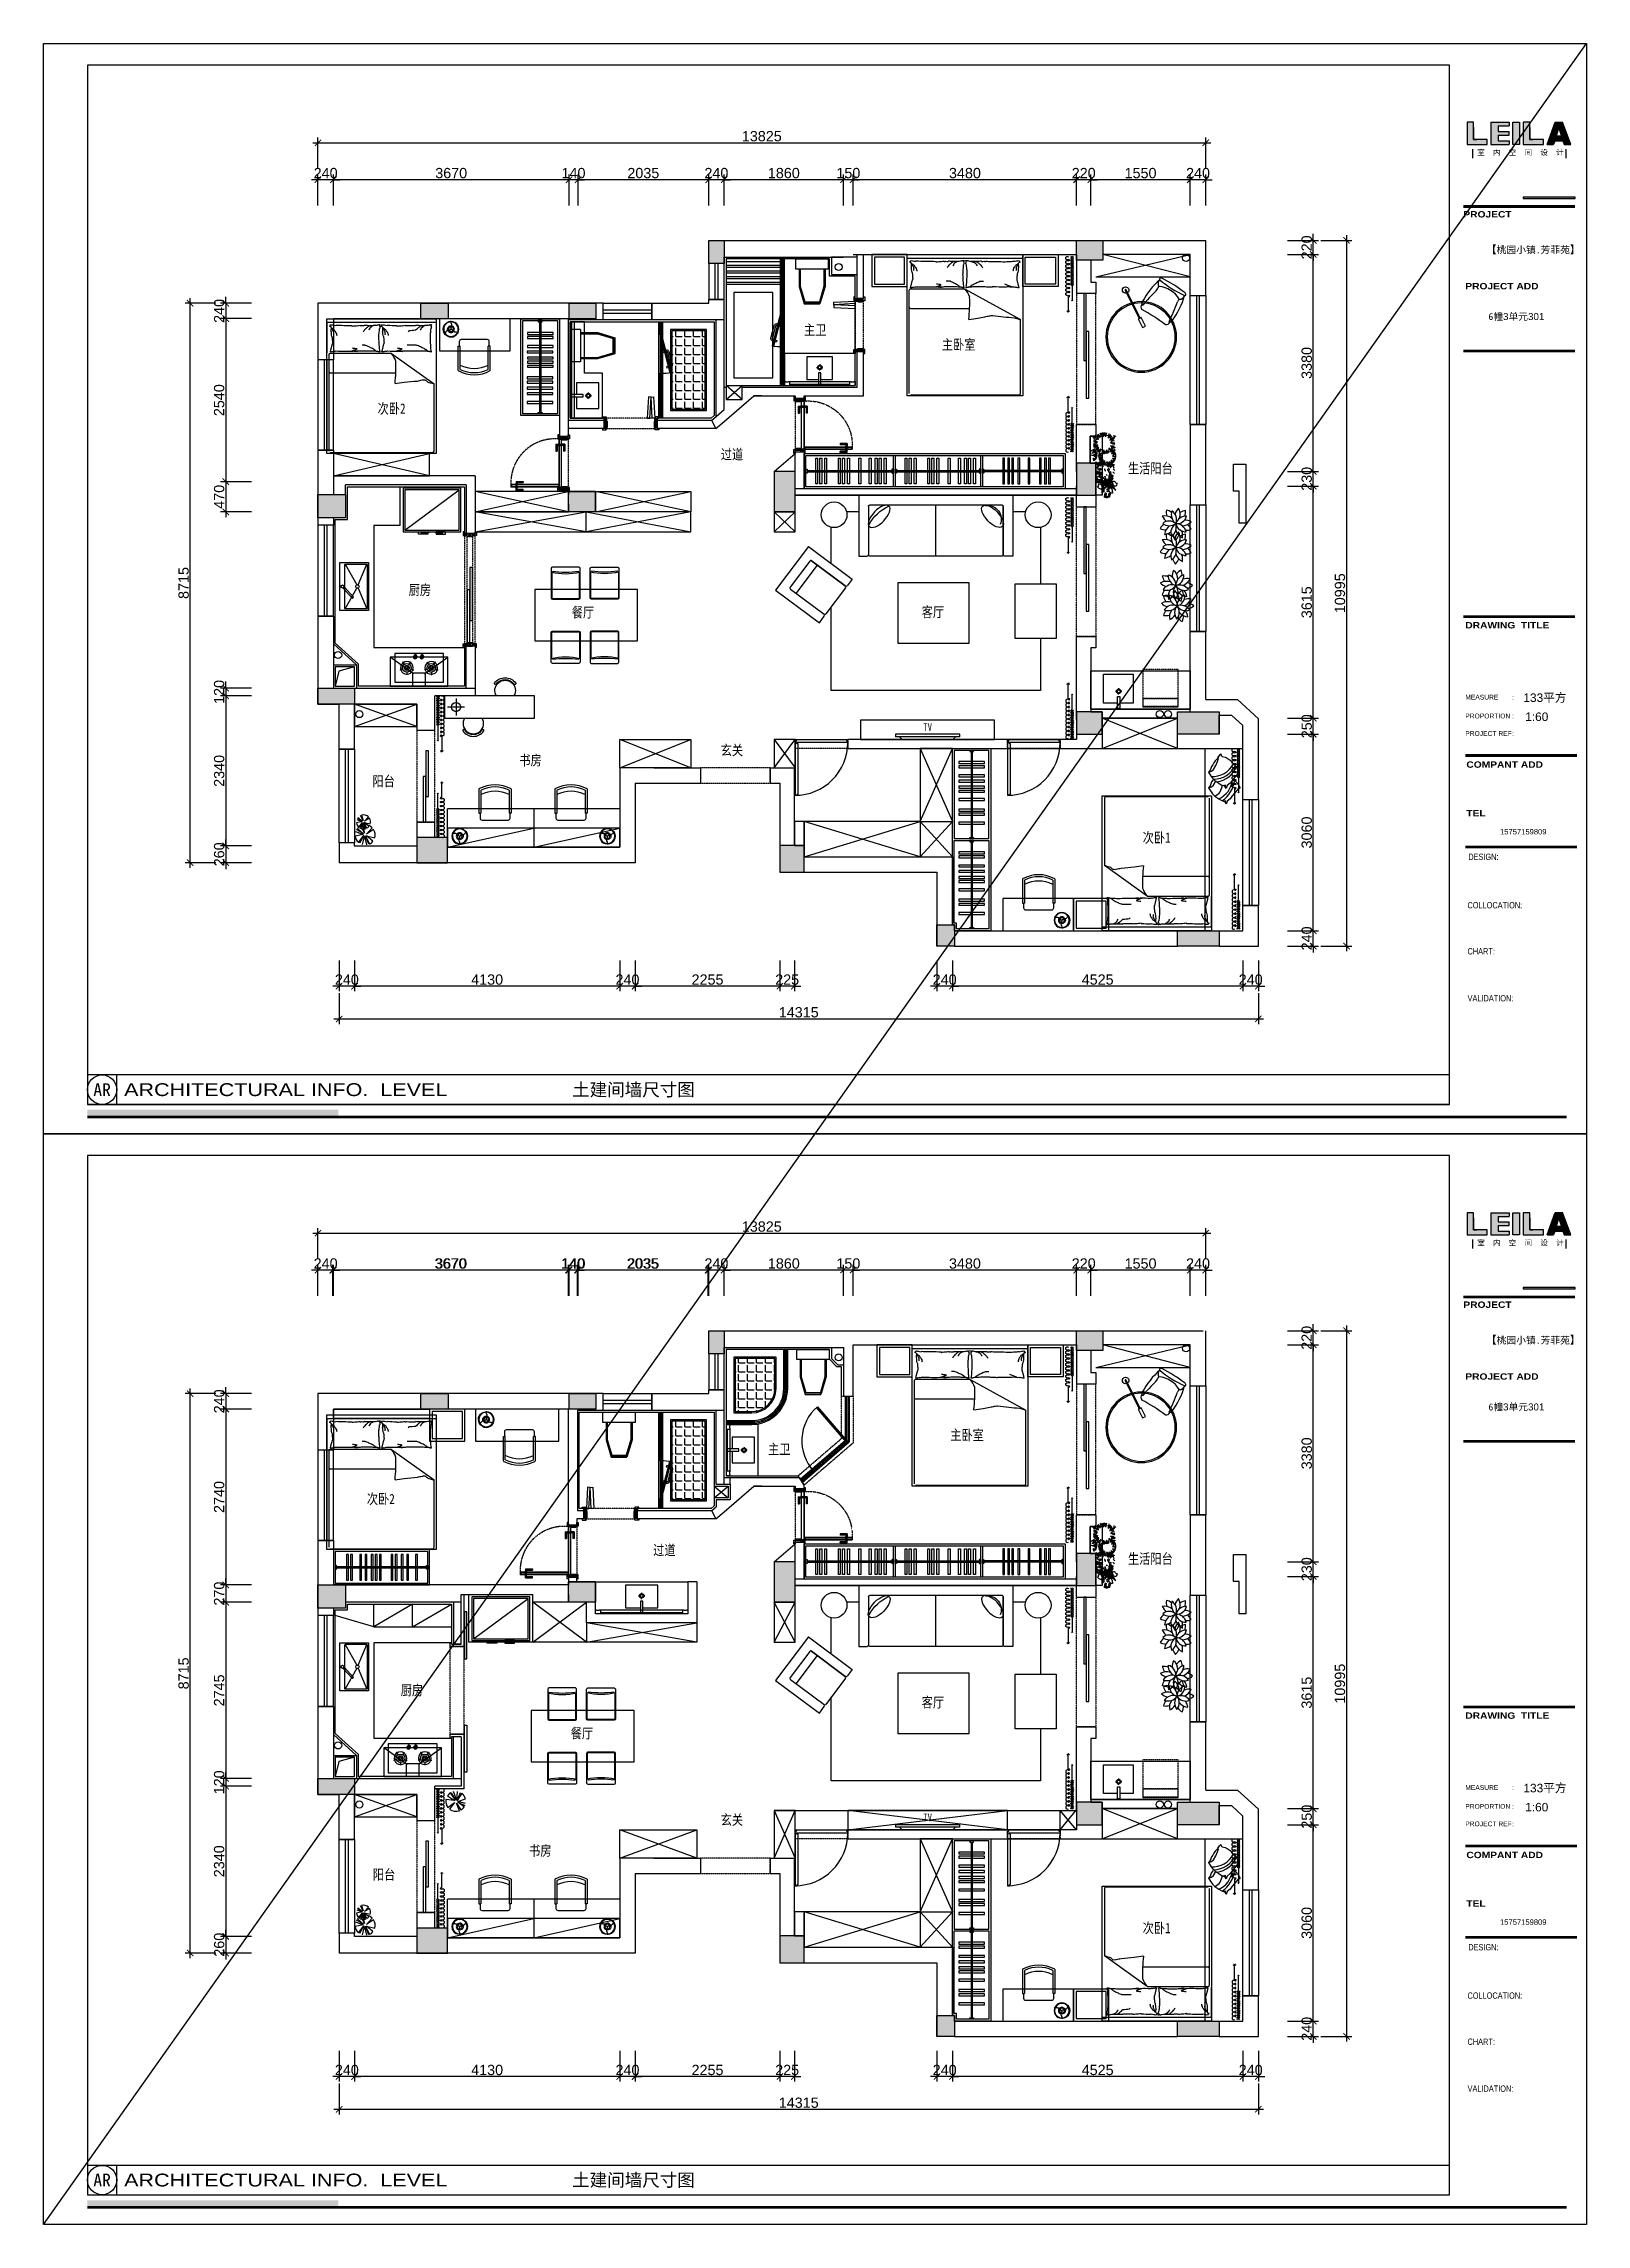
# Model space of a CAD drawing. Header units: millimetres. Extents: x 148889 to 229003, y -70503 to 111106.
# Drawn here: x 198589 to 222613, y -70503 to -36529 of the extents above; entities that cross this region are included whole.
import ezdxf
from ezdxf.enums import TextEntityAlignment as Align
from ezdxf.lldxf.tags import DXFTag

# ---------------------------------------------------------------- set-up
doc = ezdxf.new("R2010")
doc.units = ezdxf.units.MM
doc.header["$PDMODE"] = 3
doc.linetypes.add('DASHED2', pattern=[0.375, 0.25, -0.125])
doc.linetypes.add('HIDDEN', pattern=[0.375, 0.25, -0.125])
for name, color, linetype in [('8', 8, 'Continuous'), ('C-门套', 16, 'Continuous'), ('F-地坪3(地台)', 6, 'Continuous'), ('P-原墙线', 7, 'Continuous'), ('P-固定家具1(到顶)', 3, 'Continuous'), ('P-固定家具2(不到顶)', 2, 'Continuous'), ('P-外部尺寸', 44, 'Continuous'), ('P-完成面', 1, 'Continuous'), ('P-文字', 3, 'Continuous'), ('P-新墙线', 4, 'Continuous'), ('P-洁具', 3, 'Continuous'), ('P-活动家具', 3, 'Continuous'), ('P-窗', 3, 'Continuous'), ('P-门', 1, 'Continuous'), ('P-门套', 1, 'Continuous'), ('W-图框', 251, 'Continuous'), ('大墨图框', 4, 'Continuous')]:
    doc.layers.add(name, color=color, linetype=linetype)
doc.styles.add('Arial', font='arial.ttf')
doc.styles.add('H1', font='SimSun.ttf')
doc.styles.add('LOGO', font='arial.ttf')
doc.styles.add('LOGO-2', font='', dxfattribs={"width": 0.8})
doc.styles.add('NAME-1', font='simhei_0.ttf')
doc.styles.add('NAME-2', font='swisse.ttf')
doc.styles.get("Standard").update_dxf_attribs({"font": 'simhei_0.ttf'})
doc.styles.get('LOGO-2').set_extended_font_data('Arial Black')
tags = doc.linetypes.add('ACAD_ISO03W100', pattern=[30, 12, -18]).pattern_tags.tags
tags[6:7] = [DXFTag(74, 4), DXFTag(75, 0), DXFTag(340, '0'), DXFTag(46, 1.0), DXFTag(50, 0.0), DXFTag(44, 0.0), DXFTag(45, 0.0)]
tags[4:5] = [DXFTag(74, 4), DXFTag(75, 0), DXFTag(340, '0'), DXFTag(46, 1.0), DXFTag(50, 0.0), DXFTag(44, 0.0), DXFTag(45, 0.0)]
doc.dimstyles.new('1比80', dxfattribs={"dimscale": 80, "dimtxt": 2, "dimasz": 1.25, "dimexe": 1, "dimexo": 1, "dimgap": 0.25, "dimtad": 1, "dimdec": 0, "dimrnd": 0.005, "dimzin": 0, "dimdsep": 46, "dimtxsty": 'Arial', "dimblk": 'ARCHTICK', "dimcen": 0.125, "dimdle": 1, "dimclrd": 44, "dimclre": 44, "dimclrt": 50, "dimadec": 0, "dimazin": 0, "dimtfac": 1, "dimtdec": 0, "dimtix": 1, "dimtmove": 2, "dimatfit": 3, "dimldrblk": 'DOT', "dimfxl": 5, "dimfxlon": 1, "dimtvp": 1, "dimtolj": 1, "dimtzin": 0, "dimarcsym": 0})

msp = doc.modelspace()

# ---------------------------------------------------------------- texts
at = {"layer": 'P-文字', "style": 'H1', "width": 0.8}
for s, p in [('主卫', (210430.2, -41069.2)), ('主卧室', (212576.9, -41298.7)), ('次卧2', (203789.5, -42295)), ('过道', (209134.3, -43007.7)), ('生活阳台', (215474.5, -43226)), ('厨房 ', (204273.8, -45119.5)), ('餐厅', (206813.9, -45469.5)), ('客厅', (212263.5, -45463.3)), ('玄关', (209132.5, -47616)), ('书房', (205997.5, -47773.7)), ('阳台', (203710, -48100.3)), ('次卧1', (215704.1, -48979.2)), ('主卫', (209869.9, -58505.3)), ('主卧室', (212708, -58285.4)), ('次卧2', (203622.3, -59281.7)), ('过道', (208081.6, -60078.6)), ('生活阳台', (215474.5, -60212.7)), ('厨房 ', (204150.4, -62261)), ('客厅', (212263.5, -62449.9)), ('餐厅', (206796.4, -62931.7)), ('玄关', (209132.5, -64279.7)), ('书房', (206149, -64760.4)), ('阳台', (203716.1, -65133)), ('次卧1', (215704.1, -65965.9))]:
    msp.add_text(s, height=160, dxfattribs=at).set_placement(p)

# ---------------------------------------------------------------- blocks, each defined once
blk = doc.blocks.new('_ArchTick')
at = {"color": 0, "linetype": 'ByBlock', "const_width": 0.15}
blk.add_lwpolyline([(-0.5, -0.5), (0.5, 0.5)], dxfattribs=at)
blk = doc.blocks.new('*D297')
at = {"layer": 'Defpoints', "color": 0}
for p in [(214676, -55636), (214896, -57061), (214676, -57106)]:
    blk.add_point(p, dxfattribs=at)
at = {"layer": 'P-外部尺寸', "color": 44, "lineweight": -2}
for p, q in [((214676, -55636), (214576, -55636)), ((214676, -56036), (214676, -55556)), ((214896, -55636), (214676, -55636)), ((214896, -56036), (214896, -55556)), ((214896, -55636), (214996, -55636))]:
    blk.add_line(p, q, dxfattribs=at)
at = {"layer": 'P-外部尺寸', "color": 44, "lineweight": -2, "xscale": 100, "yscale": 100, "zscale": 100}
blk.add_blockref('_ArchTick', (214676, -55636), dxfattribs=at)
at = {"layer": 'P-外部尺寸', "color": 44, "lineweight": -2, "xscale": 100, "yscale": 100, "zscale": 100, "rotation": 180}
blk.add_blockref('_ArchTick', (214896, -55636), dxfattribs=at)
at = {"layer": 'P-外部尺寸', "color": 50, "insert": (214786, -55534), "char_height": 160, "attachment_point": 5, "style": 'Arial'}
blk.add_mtext('\\A1;220', dxfattribs=at)
blk = doc.blocks.new('_Dot')
at = {"color": 0, "linetype": 'ByBlock', "lineweight": -2}
blk.add_line((-0.5, 0), (-1, 0), dxfattribs=at)
at = {"color": 0, "linetype": 'ByBlock', "const_width": 0.5}
blk.add_lwpolyline([(-0.25, 0, 1), (0.25, 0, 1)], format="xyb", close=True, dxfattribs=at)
blk = doc.blocks.new('*D298')
at = {"layer": 'Defpoints', "color": 0}
for p in [(201425, -60811), (204310, -60541), (205090, -60811)]:
    blk.add_point(p, dxfattribs=at)
at = {"layer": 'P-外部尺寸', "color": 44, "lineweight": -2}
for p, q in [((201425, -60541), (201425, -60441)), ((201825, -60541), (201345, -60541)), ((201825, -60811), (201345, -60811)), ((201425, -60541), (201425, -60811)), ((201425, -60811), (201425, -60911))]:
    blk.add_line(p, q, dxfattribs=at)
at = {"layer": 'P-外部尺寸', "color": 44, "lineweight": -2, "xscale": 100, "yscale": 100, "zscale": 100}
for p, rotation in [((201425, -60541), 270), ((201425, -60811), 90)]:
    blk.add_blockref('_ArchTick', p, dxfattribs=dict(at, rotation=rotation))
at = {"layer": 'P-外部尺寸', "color": 50, "insert": (201323, -60676), "char_height": 160, "attachment_point": 5, "rotation": 90, "style": 'Arial'}
blk.add_mtext('\\A1;270', dxfattribs=at)
blk = doc.blocks.new('*D299')
at = {"layer": 'Defpoints', "color": 0}
for p in [(217506, -67259), (217266, -67336), (217266, -68199)]:
    blk.add_point(p, dxfattribs=at)
at = {"layer": 'P-外部尺寸', "color": 44, "lineweight": -2}
for p, q in [((217266, -67799), (217266, -68279)), ((217506, -67799), (217506, -68279)), ((217266, -68199), (217166, -68199)), ((217506, -68199), (217266, -68199)), ((217506, -68199), (217606, -68199))]:
    blk.add_line(p, q, dxfattribs=at)
at = {"layer": 'P-外部尺寸', "color": 44, "lineweight": -2, "xscale": 100, "yscale": 100, "zscale": 100}
blk.add_blockref('_ArchTick', (217266, -68199), dxfattribs=at)
at = {"layer": 'P-外部尺寸', "color": 44, "lineweight": -2, "xscale": 100, "yscale": 100, "zscale": 100, "rotation": 180}
blk.add_blockref('_ArchTick', (217506, -68199), dxfattribs=at)
at = {"layer": 'P-外部尺寸', "color": 50, "insert": (217386, -68098), "char_height": 160, "attachment_point": 5, "style": 'Arial'}
blk.add_mtext('\\A1;240', dxfattribs=at)
blk = doc.blocks.new('*D300')
at = {"layer": 'Defpoints', "color": 0}
for p in [(212741, -67112), (217266, -67336), (212741, -68199)]:
    blk.add_point(p, dxfattribs=at)
at = {"layer": 'P-外部尺寸', "color": 44, "lineweight": -2}
for p, q in [((212741, -67799), (212741, -68279)), ((217266, -67799), (217266, -68279)), ((217346, -68199), (212661, -68199))]:
    blk.add_line(p, q, dxfattribs=at)
at = {"layer": 'P-外部尺寸', "color": 44, "lineweight": -2, "xscale": 100, "yscale": 100, "zscale": 100, "rotation": 180}
blk.add_blockref('_ArchTick', (212741, -68199), dxfattribs=at)
at = {"layer": 'P-外部尺寸', "color": 44, "lineweight": -2, "xscale": 100, "yscale": 100, "zscale": 100}
blk.add_blockref('_ArchTick', (217266, -68199), dxfattribs=at)
at = {"layer": 'P-外部尺寸', "color": 50, "insert": (215003, -68098), "char_height": 160, "attachment_point": 5, "style": 'Arial'}
blk.add_mtext('\\A1;4525', dxfattribs=at)
blk = doc.blocks.new('*D301')
at = {"layer": 'Defpoints', "color": 0}
for p in [(212501, -67112), (212741, -67112), (212501, -68199)]:
    blk.add_point(p, dxfattribs=at)
at = {"layer": 'P-外部尺寸', "color": 44, "lineweight": -2}
for p, q in [((212501, -67799), (212501, -68279)), ((212741, -67799), (212741, -68279)), ((212501, -68199), (212401, -68199)), ((212741, -68199), (212501, -68199)), ((212741, -68199), (212841, -68199))]:
    blk.add_line(p, q, dxfattribs=at)
at = {"layer": 'P-外部尺寸', "color": 44, "lineweight": -2, "xscale": 100, "yscale": 100, "zscale": 100}
blk.add_blockref('_ArchTick', (212501, -68199), dxfattribs=at)
at = {"layer": 'P-外部尺寸', "color": 44, "lineweight": -2, "xscale": 100, "yscale": 100, "zscale": 100, "rotation": 180}
blk.add_blockref('_ArchTick', (212741, -68199), dxfattribs=at)
at = {"layer": 'P-外部尺寸', "color": 50, "insert": (212621, -68098), "char_height": 160, "attachment_point": 5, "style": 'Arial'}
blk.add_mtext('\\A1;240', dxfattribs=at)
blk = doc.blocks.new('*D302')
at = {"layer": 'Defpoints', "color": 0}
for p in [(210056, -65839), (210281, -65839), (210056, -68199)]:
    blk.add_point(p, dxfattribs=at)
at = {"layer": 'P-外部尺寸', "color": 44, "lineweight": -2}
for p, q in [((210056, -67799), (210056, -68279)), ((210281, -67799), (210281, -68279)), ((210056, -68199), (209956, -68199)), ((210281, -68199), (210056, -68199)), ((210281, -68199), (210381, -68199))]:
    blk.add_line(p, q, dxfattribs=at)
at = {"layer": 'P-外部尺寸', "color": 44, "lineweight": -2, "xscale": 100, "yscale": 100, "zscale": 100}
blk.add_blockref('_ArchTick', (210056, -68199), dxfattribs=at)
at = {"layer": 'P-外部尺寸', "color": 44, "lineweight": -2, "xscale": 100, "yscale": 100, "zscale": 100, "rotation": 180}
blk.add_blockref('_ArchTick', (210281, -68199), dxfattribs=at)
at = {"layer": 'P-外部尺寸', "color": 50, "insert": (210168, -68098), "char_height": 160, "attachment_point": 5, "style": 'Arial'}
blk.add_mtext('\\A1;225', dxfattribs=at)
blk = doc.blocks.new('*D303')
at = {"layer": 'Defpoints', "color": 0}
for p in [(207801, -65839), (210056, -65839), (207801, -68199)]:
    blk.add_point(p, dxfattribs=at)
at = {"layer": 'P-外部尺寸', "color": 44, "lineweight": -2}
for p, q in [((207801, -67799), (207801, -68279)), ((210056, -67799), (210056, -68279)), ((210136, -68199), (207721, -68199))]:
    blk.add_line(p, q, dxfattribs=at)
at = {"layer": 'P-外部尺寸', "color": 44, "lineweight": -2, "xscale": 100, "yscale": 100, "zscale": 100, "rotation": 180}
blk.add_blockref('_ArchTick', (207801, -68199), dxfattribs=at)
at = {"layer": 'P-外部尺寸', "color": 44, "lineweight": -2, "xscale": 100, "yscale": 100, "zscale": 100}
blk.add_blockref('_ArchTick', (210056, -68199), dxfattribs=at)
at = {"layer": 'P-外部尺寸', "color": 50, "insert": (208928, -68098), "char_height": 160, "attachment_point": 5, "style": 'Arial'}
blk.add_mtext('\\A1;2255', dxfattribs=at)
blk = doc.blocks.new('*D304')
at = {"layer": 'Defpoints', "color": 0}
for p in [(207561, -65839), (207801, -65839), (207561, -68199)]:
    blk.add_point(p, dxfattribs=at)
at = {"layer": 'P-外部尺寸', "color": 44, "lineweight": -2}
for p, q in [((207561, -67799), (207561, -68279)), ((207801, -67799), (207801, -68279)), ((207561, -68199), (207461, -68199)), ((207801, -68199), (207561, -68199)), ((207801, -68199), (207901, -68199))]:
    blk.add_line(p, q, dxfattribs=at)
at = {"layer": 'P-外部尺寸', "color": 44, "lineweight": -2, "xscale": 100, "yscale": 100, "zscale": 100}
blk.add_blockref('_ArchTick', (207561, -68199), dxfattribs=at)
at = {"layer": 'P-外部尺寸', "color": 44, "lineweight": -2, "xscale": 100, "yscale": 100, "zscale": 100, "rotation": 180}
blk.add_blockref('_ArchTick', (207801, -68199), dxfattribs=at)
at = {"layer": 'P-外部尺寸', "color": 50, "insert": (207681, -68098), "char_height": 160, "attachment_point": 5, "style": 'Arial'}
blk.add_mtext('\\A1;240', dxfattribs=at)
blk = doc.blocks.new('*D305')
at = {"layer": 'Defpoints', "color": 0}
for p in [(207561, -65839), (203431, -66016), (203431, -68199)]:
    blk.add_point(p, dxfattribs=at)
at = {"layer": 'P-外部尺寸', "color": 44, "lineweight": -2}
for p, q in [((203431, -67799), (203431, -68279)), ((207561, -67799), (207561, -68279)), ((207641, -68199), (203351, -68199))]:
    blk.add_line(p, q, dxfattribs=at)
at = {"layer": 'P-外部尺寸', "color": 44, "lineweight": -2, "xscale": 100, "yscale": 100, "zscale": 100, "rotation": 180}
blk.add_blockref('_ArchTick', (203431, -68199), dxfattribs=at)
at = {"layer": 'P-外部尺寸', "color": 44, "lineweight": -2, "xscale": 100, "yscale": 100, "zscale": 100}
blk.add_blockref('_ArchTick', (207561, -68199), dxfattribs=at)
at = {"layer": 'P-外部尺寸', "color": 50, "insert": (205496, -68098), "char_height": 160, "attachment_point": 5, "style": 'Arial'}
blk.add_mtext('\\A1;4130', dxfattribs=at)
blk = doc.blocks.new('*D306')
at = {"layer": 'Defpoints', "color": 0}
for p in [(203191, -66016), (203431, -66016), (203191, -68199)]:
    blk.add_point(p, dxfattribs=at)
at = {"layer": 'P-外部尺寸', "color": 44, "lineweight": -2}
for p, q in [((203191, -67799), (203191, -68279)), ((203431, -67799), (203431, -68279)), ((203191, -68199), (203091, -68199)), ((203431, -68199), (203191, -68199)), ((203431, -68199), (203531, -68199))]:
    blk.add_line(p, q, dxfattribs=at)
at = {"layer": 'P-外部尺寸', "color": 44, "lineweight": -2, "xscale": 100, "yscale": 100, "zscale": 100}
blk.add_blockref('_ArchTick', (203191, -68199), dxfattribs=at)
at = {"layer": 'P-外部尺寸', "color": 44, "lineweight": -2, "xscale": 100, "yscale": 100, "zscale": 100, "rotation": 180}
blk.add_blockref('_ArchTick', (203431, -68199), dxfattribs=at)
at = {"layer": 'P-外部尺寸', "color": 50, "insert": (203311, -68098), "char_height": 160, "attachment_point": 5, "style": 'Arial'}
blk.add_mtext('\\A1;240', dxfattribs=at)
blk = doc.blocks.new('*D307')
at = {"layer": 'Defpoints', "color": 0}
for p in [(203191, -67799), (217506, -67799), (217506, -68709)]:
    blk.add_point(p, dxfattribs=at)
at = {"layer": 'P-外部尺寸', "color": 44, "lineweight": -2}
for p, q in [((203191, -68309), (203191, -68789)), ((217506, -68309), (217506, -68789)), ((203111, -68709), (217586, -68709))]:
    blk.add_line(p, q, dxfattribs=at)
at = {"layer": 'P-外部尺寸', "color": 44, "lineweight": -2, "xscale": 100, "yscale": 100, "zscale": 100, "rotation": 180}
blk.add_blockref('_ArchTick', (203191, -68709), dxfattribs=at)
at = {"layer": 'P-外部尺寸', "color": 44, "lineweight": -2, "xscale": 100, "yscale": 100, "zscale": 100}
blk.add_blockref('_ArchTick', (217506, -68709), dxfattribs=at)
at = {"layer": 'P-外部尺寸', "color": 50, "insert": (210348, -68608), "char_height": 160, "attachment_point": 5, "style": 'Arial'}
blk.add_mtext('\\A1;14315', dxfattribs=at)
blk = doc.blocks.new('*D308')
at = {"layer": 'Defpoints', "color": 0}
for p in [(217033, -67336), (217033, -67576), (218361, -67336)]:
    blk.add_point(p, dxfattribs=at)
at = {"layer": 'P-外部尺寸', "color": 44, "lineweight": -2}
for p, q in [((218361, -67336), (218361, -67236)), ((217961, -67336), (218441, -67336)), ((217961, -67576), (218441, -67576)), ((218361, -67576), (218361, -67336)), ((218361, -67576), (218361, -67676))]:
    blk.add_line(p, q, dxfattribs=at)
at = {"layer": 'P-外部尺寸', "color": 44, "lineweight": -2, "xscale": 100, "yscale": 100, "zscale": 100}
for p, rotation in [((218361, -67336), 270), ((218361, -67576), 90)]:
    blk.add_blockref('_ArchTick', p, dxfattribs=dict(at, rotation=rotation))
at = {"layer": 'P-外部尺寸', "color": 50, "insert": (218259, -67456), "char_height": 160, "attachment_point": 5, "rotation": 90, "style": 'Arial'}
blk.add_mtext('\\A1;240', dxfattribs=at)
blk = doc.blocks.new('*D309')
at = {"layer": 'Defpoints', "color": 0}
for p in [(215957, -64276), (218361, -64276), (217033, -67336)]:
    blk.add_point(p, dxfattribs=at)
at = {"layer": 'P-外部尺寸', "color": 44, "lineweight": -2}
for p, q in [((218361, -67416), (218361, -64196)), ((217961, -64276), (218441, -64276)), ((217961, -67336), (218441, -67336))]:
    blk.add_line(p, q, dxfattribs=at)
at = {"layer": 'P-外部尺寸', "color": 44, "lineweight": -2, "xscale": 100, "yscale": 100, "zscale": 100}
for p, rotation in [((218361, -64276), 90), ((218361, -67336), 270)]:
    blk.add_blockref('_ArchTick', p, dxfattribs=dict(at, rotation=rotation))
at = {"layer": 'P-外部尺寸', "color": 50, "insert": (218259, -65806), "char_height": 160, "attachment_point": 5, "rotation": 90, "style": 'Arial'}
blk.add_mtext('\\A1;3060', dxfattribs=at)
blk = doc.blocks.new('*D310')
at = {"layer": 'Defpoints', "color": 0}
for p in [(215774, -64026), (218361, -64026), (215957, -64276)]:
    blk.add_point(p, dxfattribs=at)
at = {"layer": 'P-外部尺寸', "color": 44, "lineweight": -2}
for p, q in [((217961, -64026), (218441, -64026)), ((218361, -64026), (218361, -63926)), ((218361, -64276), (218361, -64026)), ((217961, -64276), (218441, -64276)), ((218361, -64276), (218361, -64376))]:
    blk.add_line(p, q, dxfattribs=at)
at = {"layer": 'P-外部尺寸', "color": 44, "lineweight": -2, "xscale": 100, "yscale": 100, "zscale": 100}
for p, rotation in [((218361, -64026), 270), ((218361, -64276), 90)]:
    blk.add_blockref('_ArchTick', p, dxfattribs=dict(at, rotation=rotation))
at = {"layer": 'P-外部尺寸', "color": 50, "insert": (218259, -64151), "char_height": 160, "attachment_point": 5, "rotation": 90, "style": 'Arial'}
blk.add_mtext('\\A1;250', dxfattribs=at)
blk = doc.blocks.new('*D311')
at = {"layer": 'Defpoints', "color": 0}
for p in [(214676, -60411), (218361, -60411), (215774, -64026)]:
    blk.add_point(p, dxfattribs=at)
at = {"layer": 'P-外部尺寸', "color": 44, "lineweight": -2}
for p, q in [((217961, -60411), (218441, -60411)), ((218361, -64106), (218361, -60331)), ((217961, -64026), (218441, -64026))]:
    blk.add_line(p, q, dxfattribs=at)
at = {"layer": 'P-外部尺寸', "color": 44, "lineweight": -2, "xscale": 100, "yscale": 100, "zscale": 100}
for p, rotation in [((218361, -60411), 90), ((218361, -64026), 270)]:
    blk.add_blockref('_ArchTick', p, dxfattribs=dict(at, rotation=rotation))
at = {"layer": 'P-外部尺寸', "color": 50, "insert": (218259, -62219), "char_height": 160, "attachment_point": 5, "rotation": 90, "style": 'Arial'}
blk.add_mtext('\\A1;3615', dxfattribs=at)
blk = doc.blocks.new('*D312')
at = {"layer": 'Defpoints', "color": 0}
for p in [(214676, -60181), (214676, -60411), (218361, -60181)]:
    blk.add_point(p, dxfattribs=at)
at = {"layer": 'P-外部尺寸', "color": 44, "lineweight": -2}
for p, q in [((218361, -60181), (218361, -60081)), ((217961, -60181), (218441, -60181)), ((217961, -60411), (218441, -60411)), ((218361, -60411), (218361, -60181)), ((218361, -60411), (218361, -60511))]:
    blk.add_line(p, q, dxfattribs=at)
at = {"layer": 'P-外部尺寸', "color": 44, "lineweight": -2, "xscale": 100, "yscale": 100, "zscale": 100}
for p, rotation in [((218361, -60181), 270), ((218361, -60411), 90)]:
    blk.add_blockref('_ArchTick', p, dxfattribs=dict(at, rotation=rotation))
at = {"layer": 'P-外部尺寸', "color": 50, "insert": (218259, -60296), "char_height": 160, "attachment_point": 5, "rotation": 90, "style": 'Arial'}
blk.add_mtext('\\A1;230', dxfattribs=at)
blk = doc.blocks.new('*D313')
at = {"layer": 'Defpoints', "color": 0}
for p in [(215493, -56801), (218361, -56801), (214676, -60181)]:
    blk.add_point(p, dxfattribs=at)
at = {"layer": 'P-外部尺寸', "color": 44, "lineweight": -2}
for p, q in [((218361, -60261), (218361, -56721)), ((217961, -56801), (218441, -56801)), ((217961, -60181), (218441, -60181))]:
    blk.add_line(p, q, dxfattribs=at)
at = {"layer": 'P-外部尺寸', "color": 44, "lineweight": -2, "xscale": 100, "yscale": 100, "zscale": 100}
for p, rotation in [((218361, -56801), 90), ((218361, -60181), 270)]:
    blk.add_blockref('_ArchTick', p, dxfattribs=dict(at, rotation=rotation))
at = {"layer": 'P-外部尺寸', "color": 50, "insert": (218259, -58491), "char_height": 160, "attachment_point": 5, "rotation": 90, "style": 'Arial'}
blk.add_mtext('\\A1;3380', dxfattribs=at)
blk = doc.blocks.new('*D314')
at = {"layer": 'Defpoints', "color": 0}
for p in [(215493, -56581), (218361, -56581), (215493, -56801)]:
    blk.add_point(p, dxfattribs=at)
at = {"layer": 'P-外部尺寸', "color": 44, "lineweight": -2}
for p, q in [((217961, -56581), (218441, -56581)), ((218361, -56581), (218361, -56481)), ((218361, -56801), (218361, -56581)), ((217961, -56801), (218441, -56801)), ((218361, -56801), (218361, -56901))]:
    blk.add_line(p, q, dxfattribs=at)
at = {"layer": 'P-外部尺寸', "color": 44, "lineweight": -2, "xscale": 100, "yscale": 100, "zscale": 100}
for p, rotation in [((218361, -56581), 270), ((218361, -56801), 90)]:
    blk.add_blockref('_ArchTick', p, dxfattribs=dict(at, rotation=rotation))
at = {"layer": 'P-外部尺寸', "color": 50, "insert": (218259, -56691), "char_height": 160, "attachment_point": 5, "rotation": 90, "style": 'Arial'}
blk.add_mtext('\\A1;220', dxfattribs=at)
blk = doc.blocks.new('*D315')
at = {"layer": 'Defpoints', "color": 0}
for p in [(217961, -56581), (217961, -67576), (218879, -67576)]:
    blk.add_point(p, dxfattribs=at)
at = {"layer": 'P-外部尺寸', "color": 44, "lineweight": -2}
for p, q in [((218479, -56581), (218959, -56581)), ((218879, -56501), (218879, -67656)), ((218479, -67576), (218959, -67576))]:
    blk.add_line(p, q, dxfattribs=at)
at = {"layer": 'P-外部尺寸', "color": 44, "lineweight": -2, "xscale": 100, "yscale": 100, "zscale": 100}
for p, rotation in [((218879, -56581), 90), ((218879, -67576), 270)]:
    blk.add_blockref('_ArchTick', p, dxfattribs=dict(at, rotation=rotation))
at = {"layer": 'P-外部尺寸', "color": 50, "insert": (218777, -62079), "char_height": 160, "attachment_point": 5, "rotation": 90, "style": 'Arial'}
blk.add_mtext('\\A1;10995', dxfattribs=at)
blk = doc.blocks.new('*D316')
at = {"layer": 'Defpoints', "color": 0}
for p in [(216446, -55636), (216686, -56708), (216446, -56801)]:
    blk.add_point(p, dxfattribs=at)
at = {"layer": 'P-外部尺寸', "color": 44, "lineweight": -2}
for p, q in [((216446, -55636), (216346, -55636)), ((216446, -56036), (216446, -55556)), ((216686, -55636), (216446, -55636)), ((216686, -56036), (216686, -55556)), ((216686, -55636), (216786, -55636))]:
    blk.add_line(p, q, dxfattribs=at)
at = {"layer": 'P-外部尺寸', "color": 44, "lineweight": -2, "xscale": 100, "yscale": 100, "zscale": 100}
blk.add_blockref('_ArchTick', (216446, -55636), dxfattribs=at)
at = {"layer": 'P-外部尺寸', "color": 44, "lineweight": -2, "xscale": 100, "yscale": 100, "zscale": 100, "rotation": 180}
blk.add_blockref('_ArchTick', (216686, -55636), dxfattribs=at)
at = {"layer": 'P-外部尺寸', "color": 50, "insert": (216566, -55534), "char_height": 160, "attachment_point": 5, "style": 'Arial'}
blk.add_mtext('\\A1;240', dxfattribs=at)
blk = doc.blocks.new('*D317')
at = {"layer": 'Defpoints', "color": 0}
for p in [(214896, -55636), (214896, -57061), (216446, -56801)]:
    blk.add_point(p, dxfattribs=at)
at = {"layer": 'P-外部尺寸', "color": 44, "lineweight": -2}
for p, q in [((216526, -55636), (214816, -55636)), ((214896, -56036), (214896, -55556)), ((216446, -56036), (216446, -55556))]:
    blk.add_line(p, q, dxfattribs=at)
at = {"layer": 'P-外部尺寸', "color": 44, "lineweight": -2, "xscale": 100, "yscale": 100, "zscale": 100, "rotation": 180}
blk.add_blockref('_ArchTick', (214896, -55636), dxfattribs=at)
at = {"layer": 'P-外部尺寸', "color": 44, "lineweight": -2, "xscale": 100, "yscale": 100, "zscale": 100}
blk.add_blockref('_ArchTick', (216446, -55636), dxfattribs=at)
at = {"layer": 'P-外部尺寸', "color": 50, "insert": (215671, -55534), "char_height": 160, "attachment_point": 5, "style": 'Arial'}
blk.add_mtext('\\A1;1550', dxfattribs=at)
blk = doc.blocks.new('*D318')
at = {"layer": 'Defpoints', "color": 0}
for p in [(208946, -55636), (208946, -56581), (209186, -56581)]:
    blk.add_point(p, dxfattribs=at)
at = {"layer": 'P-外部尺寸', "color": 44, "lineweight": -2}
for p, q in [((208946, -55636), (208846, -55636)), ((208946, -56036), (208946, -55556)), ((209186, -55636), (208946, -55636)), ((209186, -56036), (209186, -55556)), ((209186, -55636), (209286, -55636))]:
    blk.add_line(p, q, dxfattribs=at)
at = {"layer": 'P-外部尺寸', "color": 44, "lineweight": -2, "xscale": 100, "yscale": 100, "zscale": 100}
blk.add_blockref('_ArchTick', (208946, -55636), dxfattribs=at)
at = {"layer": 'P-外部尺寸', "color": 44, "lineweight": -2, "xscale": 100, "yscale": 100, "zscale": 100, "rotation": 180}
blk.add_blockref('_ArchTick', (209186, -55636), dxfattribs=at)
at = {"layer": 'P-外部尺寸', "color": 50, "insert": (209066, -55534), "char_height": 160, "attachment_point": 5, "style": 'Arial'}
blk.add_mtext('\\A1;240', dxfattribs=at)
blk = doc.blocks.new('*D319')
at = {"layer": 'Defpoints', "color": 0}
for p in [(206911, -55636), (208946, -56581), (206911, -57821)]:
    blk.add_point(p, dxfattribs=at)
at = {"layer": 'P-外部尺寸', "color": 44, "lineweight": -2}
for p, q in [((209026, -55636), (206831, -55636)), ((206911, -56036), (206911, -55556)), ((208946, -56036), (208946, -55556))]:
    blk.add_line(p, q, dxfattribs=at)
at = {"layer": 'P-外部尺寸', "color": 44, "lineweight": -2, "xscale": 100, "yscale": 100, "zscale": 100, "rotation": 180}
blk.add_blockref('_ArchTick', (206911, -55636), dxfattribs=at)
at = {"layer": 'P-外部尺寸', "color": 44, "lineweight": -2, "xscale": 100, "yscale": 100, "zscale": 100}
blk.add_blockref('_ArchTick', (208946, -55636), dxfattribs=at)
at = {"layer": 'P-外部尺寸', "color": 50, "insert": (207928, -55534), "char_height": 160, "attachment_point": 5, "style": 'Arial'}
blk.add_mtext('\\A1;2035', dxfattribs=at)
blk = doc.blocks.new('*D320')
at = {"layer": 'Defpoints', "color": 0}
for p in [(206771, -55636), (206771, -57801), (206911, -57821)]:
    blk.add_point(p, dxfattribs=at)
at = {"layer": 'P-外部尺寸', "color": 44, "lineweight": -2}
for p, q in [((206771, -55636), (206671, -55636)), ((206771, -56036), (206771, -55556)), ((206911, -55636), (206771, -55636)), ((206911, -56036), (206911, -55556)), ((206911, -55636), (207011, -55636))]:
    blk.add_line(p, q, dxfattribs=at)
at = {"layer": 'P-外部尺寸', "color": 44, "lineweight": -2, "xscale": 100, "yscale": 100, "zscale": 100}
blk.add_blockref('_ArchTick', (206771, -55636), dxfattribs=at)
at = {"layer": 'P-外部尺寸', "color": 44, "lineweight": -2, "xscale": 100, "yscale": 100, "zscale": 100, "rotation": 180}
blk.add_blockref('_ArchTick', (206911, -55636), dxfattribs=at)
at = {"layer": 'P-外部尺寸', "color": 50, "insert": (206841, -55534), "char_height": 160, "attachment_point": 5, "style": 'Arial'}
blk.add_mtext('\\A1;140', dxfattribs=at)
blk = doc.blocks.new('*D321')
at = {"layer": 'Defpoints', "color": 0}
for p in [(203101, -55636), (203101, -57801), (206771, -57801)]:
    blk.add_point(p, dxfattribs=at)
at = {"layer": 'P-外部尺寸', "color": 44, "lineweight": -2}
for p, q in [((206851, -55636), (203021, -55636)), ((203101, -56036), (203101, -55556)), ((206771, -56036), (206771, -55556))]:
    blk.add_line(p, q, dxfattribs=at)
at = {"layer": 'P-外部尺寸', "color": 44, "lineweight": -2, "xscale": 100, "yscale": 100, "zscale": 100, "rotation": 180}
blk.add_blockref('_ArchTick', (203101, -55636), dxfattribs=at)
at = {"layer": 'P-外部尺寸', "color": 44, "lineweight": -2, "xscale": 100, "yscale": 100, "zscale": 100}
blk.add_blockref('_ArchTick', (206771, -55636), dxfattribs=at)
at = {"layer": 'P-外部尺寸', "color": 50, "insert": (204936, -55534), "char_height": 160, "attachment_point": 5, "style": 'Arial'}
blk.add_mtext('\\A1;3670', dxfattribs=at)
blk = doc.blocks.new('*D322')
at = {"layer": 'Defpoints', "color": 0}
for p in [(202861, -55636), (202861, -57801), (203101, -57801)]:
    blk.add_point(p, dxfattribs=at)
at = {"layer": 'P-外部尺寸', "color": 44, "lineweight": -2}
for p, q in [((202861, -55636), (202761, -55636)), ((202861, -56036), (202861, -55556)), ((203101, -55636), (202861, -55636)), ((203101, -56036), (203101, -55556)), ((203101, -55636), (203201, -55636))]:
    blk.add_line(p, q, dxfattribs=at)
at = {"layer": 'P-外部尺寸', "color": 44, "lineweight": -2, "xscale": 100, "yscale": 100, "zscale": 100}
blk.add_blockref('_ArchTick', (202861, -55636), dxfattribs=at)
at = {"layer": 'P-外部尺寸', "color": 44, "lineweight": -2, "xscale": 100, "yscale": 100, "zscale": 100, "rotation": 180}
blk.add_blockref('_ArchTick', (203101, -55636), dxfattribs=at)
at = {"layer": 'P-外部尺寸', "color": 50, "insert": (202981, -55534), "char_height": 160, "attachment_point": 5, "style": 'Arial'}
blk.add_mtext('\\A1;240', dxfattribs=at)
blk = doc.blocks.new('*D323')
at = {"layer": 'Defpoints', "color": 0}
for p in [(203645, -57561), (201425, -57801), (203645, -57801)]:
    blk.add_point(p, dxfattribs=at)
at = {"layer": 'P-外部尺寸', "color": 44, "lineweight": -2}
for p, q in [((201825, -57561), (201345, -57561)), ((201425, -57561), (201425, -57461)), ((201425, -57561), (201425, -57801)), ((201825, -57801), (201345, -57801)), ((201425, -57801), (201425, -57901))]:
    blk.add_line(p, q, dxfattribs=at)
at = {"layer": 'P-外部尺寸', "color": 44, "lineweight": -2, "xscale": 100, "yscale": 100, "zscale": 100}
for p, rotation in [((201425, -57561), 270), ((201425, -57801), 90)]:
    blk.add_blockref('_ArchTick', p, dxfattribs=dict(at, rotation=rotation))
at = {"layer": 'P-外部尺寸', "color": 50, "insert": (201323, -57681), "char_height": 160, "attachment_point": 5, "rotation": 90, "style": 'Arial'}
blk.add_mtext('\\A1;240', dxfattribs=at)
blk = doc.blocks.new('*D324')
at = {"layer": 'Defpoints', "color": 0}
for p in [(203645, -57801), (201425, -60541), (204310, -60541)]:
    blk.add_point(p, dxfattribs=at)
at = {"layer": 'P-外部尺寸', "color": 44, "lineweight": -2}
for p, q in [((201425, -57721), (201425, -60621)), ((201825, -57801), (201345, -57801)), ((201825, -60541), (201345, -60541))]:
    blk.add_line(p, q, dxfattribs=at)
at = {"layer": 'P-外部尺寸', "color": 44, "lineweight": -2, "xscale": 100, "yscale": 100, "zscale": 100}
for p, rotation in [((201425, -57801), 90), ((201425, -60541), 270)]:
    blk.add_blockref('_ArchTick', p, dxfattribs=dict(at, rotation=rotation))
at = {"layer": 'P-外部尺寸', "color": 50, "insert": (201323, -59171), "char_height": 160, "attachment_point": 5, "rotation": 90, "style": 'Arial'}
blk.add_mtext('\\A1;2740', dxfattribs=at)
blk = doc.blocks.new('*D325')
at = {"layer": 'Defpoints', "color": 0}
for p in [(205090, -60811), (201425, -63556), (204130, -63556)]:
    blk.add_point(p, dxfattribs=at)
at = {"layer": 'P-外部尺寸', "color": 44, "lineweight": -2}
for p, q in [((201825, -60811), (201345, -60811)), ((201425, -60731), (201425, -63636)), ((201825, -63556), (201345, -63556))]:
    blk.add_line(p, q, dxfattribs=at)
at = {"layer": 'P-外部尺寸', "color": 44, "lineweight": -2, "xscale": 100, "yscale": 100, "zscale": 100}
for p, rotation in [((201425, -60811), 90), ((201425, -63556), 270)]:
    blk.add_blockref('_ArchTick', p, dxfattribs=dict(at, rotation=rotation))
at = {"layer": 'P-外部尺寸', "color": 50, "insert": (201323, -62184), "char_height": 160, "attachment_point": 5, "rotation": 90, "style": 'Arial'}
blk.add_mtext('\\A1;2745', dxfattribs=at)
blk = doc.blocks.new('*D326')
at = {"layer": 'Defpoints', "color": 0}
for p in [(201425, -63676), (204130, -63556), (204130, -63676)]:
    blk.add_point(p, dxfattribs=at)
at = {"layer": 'P-外部尺寸', "color": 44, "lineweight": -2}
for p, q in [((201425, -63556), (201425, -63456)), ((201825, -63556), (201345, -63556)), ((201825, -63676), (201345, -63676)), ((201425, -63556), (201425, -63676)), ((201425, -63676), (201425, -63776))]:
    blk.add_line(p, q, dxfattribs=at)
at = {"layer": 'P-外部尺寸', "color": 44, "lineweight": -2, "xscale": 100, "yscale": 100, "zscale": 100}
for p, rotation in [((201425, -63556), 270), ((201425, -63676), 90)]:
    blk.add_blockref('_ArchTick', p, dxfattribs=dict(at, rotation=rotation))
at = {"layer": 'P-外部尺寸', "color": 50, "insert": (201323, -63616), "char_height": 160, "attachment_point": 5, "rotation": 90, "style": 'Arial'}
blk.add_mtext('\\A1;120', dxfattribs=at)
blk = doc.blocks.new('*D327')
at = {"layer": 'Defpoints', "color": 0}
for p in [(204130, -63676), (201425, -66016), (204118, -66016)]:
    blk.add_point(p, dxfattribs=at)
at = {"layer": 'P-外部尺寸', "color": 44, "lineweight": -2}
for p, q in [((201825, -63676), (201345, -63676)), ((201425, -63596), (201425, -66096)), ((201825, -66016), (201345, -66016))]:
    blk.add_line(p, q, dxfattribs=at)
at = {"layer": 'P-外部尺寸', "color": 44, "lineweight": -2, "xscale": 100, "yscale": 100, "zscale": 100}
for p, rotation in [((201425, -63676), 90), ((201425, -66016), 270)]:
    blk.add_blockref('_ArchTick', p, dxfattribs=dict(at, rotation=rotation))
at = {"layer": 'P-外部尺寸', "color": 50, "insert": (201323, -64846), "char_height": 160, "attachment_point": 5, "rotation": 90, "style": 'Arial'}
blk.add_mtext('\\A1;2340', dxfattribs=at)
blk = doc.blocks.new('*D328')
at = {"layer": 'Defpoints', "color": 0}
for p in [(204118, -66016), (201425, -66276), (204118, -66276)]:
    blk.add_point(p, dxfattribs=at)
at = {"layer": 'P-外部尺寸', "color": 44, "lineweight": -2}
for p, q in [((201825, -66016), (201345, -66016)), ((201425, -66016), (201425, -65916)), ((201425, -66016), (201425, -66276)), ((201825, -66276), (201345, -66276)), ((201425, -66276), (201425, -66376))]:
    blk.add_line(p, q, dxfattribs=at)
at = {"layer": 'P-外部尺寸', "color": 44, "lineweight": -2, "xscale": 100, "yscale": 100, "zscale": 100}
for p, rotation in [((201425, -66016), 270), ((201425, -66276), 90)]:
    blk.add_blockref('_ArchTick', p, dxfattribs=dict(at, rotation=rotation))
at = {"layer": 'P-外部尺寸', "color": 50, "insert": (201323, -66146), "char_height": 160, "attachment_point": 5, "rotation": 90, "style": 'Arial'}
blk.add_mtext('\\A1;260', dxfattribs=at)
blk = doc.blocks.new('*D329')
at = {"layer": 'Defpoints', "color": 0}
for p in [(200871, -57561), (201825, -57561), (201825, -66276)]:
    blk.add_point(p, dxfattribs=at)
at = {"layer": 'P-外部尺寸', "color": 44, "lineweight": -2}
for p, q in [((201271, -57561), (200791, -57561)), ((200871, -66356), (200871, -57481)), ((201271, -66276), (200791, -66276))]:
    blk.add_line(p, q, dxfattribs=at)
at = {"layer": 'P-外部尺寸', "color": 44, "lineweight": -2, "xscale": 100, "yscale": 100, "zscale": 100}
for p, rotation in [((200871, -57561), 90), ((200871, -66276), 270)]:
    blk.add_blockref('_ArchTick', p, dxfattribs=dict(at, rotation=rotation))
at = {"layer": 'P-外部尺寸', "color": 50, "insert": (200770, -61919), "char_height": 160, "attachment_point": 5, "rotation": 90, "style": 'Arial'}
blk.add_mtext('\\A1;8715', dxfattribs=at)
blk = doc.blocks.new('*D330')
at = {"layer": 'Defpoints', "color": 0}
for p in [(216686, -55061), (202861, -56036), (216686, -56036)]:
    blk.add_point(p, dxfattribs=at)
at = {"layer": 'P-外部尺寸', "color": 44, "lineweight": -2}
for p, q in [((202861, -55461), (202861, -54981)), ((216686, -55461), (216686, -54981)), ((202781, -55061), (216766, -55061))]:
    blk.add_line(p, q, dxfattribs=at)
at = {"layer": 'P-外部尺寸', "color": 44, "lineweight": -2, "xscale": 100, "yscale": 100, "zscale": 100, "rotation": 180}
blk.add_blockref('_ArchTick', (202861, -55061), dxfattribs=at)
at = {"layer": 'P-外部尺寸', "color": 44, "lineweight": -2, "xscale": 100, "yscale": 100, "zscale": 100}
blk.add_blockref('_ArchTick', (216686, -55061), dxfattribs=at)
at = {"layer": 'P-外部尺寸', "color": 50, "insert": (209773, -54959), "char_height": 160, "attachment_point": 5, "style": 'Arial'}
blk.add_mtext('\\A1;13825', dxfattribs=at)
blk = doc.blocks.new('*D331')
at = {"layer": 'Defpoints', "color": 0}
for p in [(211196, -55636), (211196, -56801), (214676, -57106)]:
    blk.add_point(p, dxfattribs=at)
at = {"layer": 'P-外部尺寸', "color": 44, "lineweight": -2}
for p, q in [((214756, -55636), (211116, -55636)), ((211196, -56036), (211196, -55556)), ((214676, -56036), (214676, -55556))]:
    blk.add_line(p, q, dxfattribs=at)
at = {"layer": 'P-外部尺寸', "color": 44, "lineweight": -2, "xscale": 100, "yscale": 100, "zscale": 100, "rotation": 180}
blk.add_blockref('_ArchTick', (211196, -55636), dxfattribs=at)
at = {"layer": 'P-外部尺寸', "color": 44, "lineweight": -2, "xscale": 100, "yscale": 100, "zscale": 100}
blk.add_blockref('_ArchTick', (214676, -55636), dxfattribs=at)
at = {"layer": 'P-外部尺寸', "color": 50, "insert": (212936, -55534), "char_height": 160, "attachment_point": 5, "style": 'Arial'}
blk.add_mtext('\\A1;3480', dxfattribs=at)
blk = doc.blocks.new('*D332')
at = {"layer": 'Defpoints', "color": 0}
for p in [(211046, -55636), (211046, -56841), (211196, -56801)]:
    blk.add_point(p, dxfattribs=at)
at = {"layer": 'P-外部尺寸', "color": 44, "lineweight": -2}
for p, q in [((211046, -55636), (210946, -55636)), ((211046, -56036), (211046, -55556)), ((211196, -55636), (211046, -55636)), ((211196, -56036), (211196, -55556)), ((211196, -55636), (211296, -55636))]:
    blk.add_line(p, q, dxfattribs=at)
at = {"layer": 'P-外部尺寸', "color": 44, "lineweight": -2, "xscale": 100, "yscale": 100, "zscale": 100}
blk.add_blockref('_ArchTick', (211046, -55636), dxfattribs=at)
at = {"layer": 'P-外部尺寸', "color": 44, "lineweight": -2, "xscale": 100, "yscale": 100, "zscale": 100, "rotation": 180}
blk.add_blockref('_ArchTick', (211196, -55636), dxfattribs=at)
at = {"layer": 'P-外部尺寸', "color": 50, "insert": (211121, -55534), "char_height": 160, "attachment_point": 5, "style": 'Arial'}
blk.add_mtext('\\A1;150', dxfattribs=at)
blk = doc.blocks.new('*D333')
at = {"layer": 'Defpoints', "color": 0}
for p in [(209186, -55636), (209186, -56581), (211046, -56841)]:
    blk.add_point(p, dxfattribs=at)
at = {"layer": 'P-外部尺寸', "color": 44, "lineweight": -2}
for p, q in [((211126, -55636), (209106, -55636)), ((209186, -56036), (209186, -55556)), ((211046, -56036), (211046, -55556))]:
    blk.add_line(p, q, dxfattribs=at)
at = {"layer": 'P-外部尺寸', "color": 44, "lineweight": -2, "xscale": 100, "yscale": 100, "zscale": 100, "rotation": 180}
blk.add_blockref('_ArchTick', (209186, -55636), dxfattribs=at)
at = {"layer": 'P-外部尺寸', "color": 44, "lineweight": -2, "xscale": 100, "yscale": 100, "zscale": 100}
blk.add_blockref('_ArchTick', (211046, -55636), dxfattribs=at)
at = {"layer": 'P-外部尺寸', "color": 50, "insert": (210116, -55534), "char_height": 160, "attachment_point": 5, "style": 'Arial'}
blk.add_mtext('\\A1;1860', dxfattribs=at)
blk = doc.blocks.new('A$C636706EE')
at = {"layer": 'P-固定家具1(到顶)', "color": 252}
for p, q in [((1389, 520), (1389, 30)), ((1419, 520), (1419, 30)), ((2748, 520), (2748, 30)), ((2778, 520), (2778, 30)), ((50, 285), (1369, 285)), ((50, 265), (1369, 265)), ((1439, 285), (2728, 285)), ((1439, 265), (2728, 265)), ((4015, 285), (2798, 285)), ((4015, 265), (2798, 265))]:
    blk.add_line(p, q, dxfattribs=at)
at = {"layer": 'P-固定家具1(到顶)'}
blk.add_lwpolyline([(0, 550), (4065, 550), (4065, 0), (0, 0)], close=True, dxfattribs=at)
at = {"layer": 'P-固定家具1(到顶)', "color": 252}
for points in [[(30, 520), (4035, 520), (4035, 30), (30, 30)], [(211, 475), (211, 75), (181, 75), (181, 475)], [(275, 475), (275, 75), (245, 75), (245, 475)], [(352, 475), (352, 75), (322, 75), (322, 475)], [(565, 475), (565, 75), (535, 75), (535, 475)], [(628, 475), (628, 75), (598, 75), (598, 475)], [(706, 475), (706, 75), (676, 75), (676, 475)], [(883, 475), (883, 75), (853, 75), (853, 475)], [(1043, 475), (1043, 75), (1013, 75), (1013, 475)], [(1137, 475), (1137, 75), (1107, 75), (1107, 475)], [(1200, 475), (1200, 75), (1170, 75), (1170, 475)], [(1278, 475), (1278, 75), (1248, 75), (1248, 475)], [(1603, 475), (1603, 75), (1573, 75), (1573, 475)], [(1666, 475), (1666, 75), (1636, 75), (1636, 475)], [(1744, 475), (1744, 75), (1714, 75), (1714, 475)], [(1956, 475), (1956, 75), (1926, 75), (1926, 475)], [(2020, 475), (2020, 75), (1990, 75), (1990, 475)], [(2097, 475), (2097, 75), (2067, 75), (2067, 475)], [(2275, 475), (2275, 75), (2245, 75), (2245, 475)], [(2435, 475), (2435, 75), (2405, 75), (2405, 475)], [(2528, 475), (2528, 75), (2498, 75), (2498, 475)], [(2591, 475), (2591, 75), (2561, 75), (2561, 475)], [(2669, 475), (2669, 75), (2639, 75), (2639, 475)], [(3093, 475), (3093, 75), (3123, 75), (3123, 475)], [(3171, 475), (3171, 75), (3201, 75), (3201, 475)], [(3234, 475), (3234, 75), (3264, 75), (3264, 475)], [(3328, 475), (3328, 75), (3358, 75), (3358, 475)], [(3488, 475), (3488, 75), (3518, 75), (3518, 475)], [(3665, 475), (3665, 75), (3695, 75), (3695, 475)], [(3743, 475), (3743, 75), (3773, 75), (3773, 475)], [(3806, 475), (3806, 75), (3836, 75), (3836, 475)]]:
    blk.add_lwpolyline(points, close=True, dxfattribs=at)
for points in [[(30, 305), (45, 305, -0.414214), (50, 300), (50, 250, -0.414214), (45, 245), (30, 245)], [(1389, 305), (1374, 305, 0.414214), (1369, 300), (1369, 250, 0.414214), (1374, 245), (1389, 245)], [(1389, 305), (1374, 305, 0.414214), (1369, 300), (1369, 250, 0.414214), (1374, 245), (1389, 245)], [(1419, 305), (1434, 305, -0.414214), (1439, 300), (1439, 250, -0.414214), (1434, 245), (1419, 245)], [(1419, 305), (1434, 305, -0.414214), (1439, 300), (1439, 250, -0.414214), (1434, 245), (1419, 245)], [(2748, 305), (2733, 305, 0.414214), (2728, 300), (2728, 250, 0.414214), (2733, 245), (2748, 245)], [(2748, 305), (2733, 305, 0.414214), (2728, 300), (2728, 250, 0.414214), (2733, 245), (2748, 245)], [(2778, 305), (2793, 305, -0.414214), (2798, 300), (2798, 250, -0.414214), (2793, 245), (2778, 245)], [(2778, 305), (2793, 305, -0.414214), (2798, 300), (2798, 250, -0.414214), (2793, 245), (2778, 245)], [(4035, 305), (4020, 305, 0.414214), (4015, 300), (4015, 250, 0.414214), (4020, 245), (4035, 245)], [(4035, 305), (4020, 305, 0.414214), (4015, 300), (4015, 250, 0.414214), (4020, 245), (4035, 245)]]:
    blk.add_lwpolyline(points, format="xyb", close=True, dxfattribs=at)
blk = doc.blocks.new('A$C02DF28BF')
at = {"layer": 'P-活动家具'}
for p, q in [((0, 2350), (2200, 2350)), ((0, 550), (0, 2350)), ((2144, 2350), (2144, 550)), ((2200, 2350), (2200, 550)), ((2200, 550), (0, 550))]:
    blk.add_line(p, q, dxfattribs=at)
at = {"layer": 'P-活动家具', "color": 252}
for p, q in [((14, 2299), (14, 604)), ((1637, 2321), (36, 2321)), ((1357, 2299), (1357, 1377)), ((1659, 1446), (1659, 2299)), ((1682, 2295), (1715, 2287)), ((1715, 2287), (1807, 2264)), ((1659, 1446), (1185, 582)), ((36, 582), (1185, 582)), ((2144, 550), (1669, 550)), ((1682, 605), (1715, 613)), ((1715, 613), (1807, 636))]:
    blk.add_line(p, q, dxfattribs=at)
at = {"layer": 'P-活动家具'}
for points in [[(1700, 2900), (1700, 2350), (2200, 2350), (2200, 2900)], [(1700, 0), (1700, 550), (2200, 550), (2200, 0)]]:
    blk.add_lwpolyline(points, close=True, dxfattribs=at)
at = {"layer": 'P-活动家具', "color": 252}
for points in [[(1740, 2860), (1740, 2390), (2160, 2390), (2160, 2860)], [(1740, 40), (1740, 510), (2160, 510), (2160, 40)]]:
    blk.add_lwpolyline(points, close=True, dxfattribs=at)
for points in [[(2061, 2281, 0.077379), (2033, 2242, 0.077379), (1995, 2214, 0.047525), (1967, 2203, 0.047525), (1938, 2197)], [(2044, 2282, 0.05369), (2029, 2267, 0.070312), (2015, 2258, 0.015448), (2006, 2253, 0.013244), (1995, 2249, 0.082127), (1975, 2246, 0.064164), (1949, 2249)], [(1696, 1522, -0.016108), (1726, 1565, -0.024599), (1742, 1595, -0.009477), (1768, 1649, -0.015937), (1782, 1682, -0.072521), (1786, 1701, -0.033339), (1786, 1741)], [(1698, 1902, -0.009729), (1708, 1872, -0.009729), (1719, 1842, -0.007971), (1729, 1818, -0.002711), (1740, 1894)], [(2090, 1617, -0.027842), (2079, 1643, -0.048685), (2070, 1657, -0.023666), (2043, 1688, -0.031223), (2020, 1710, -0.046801), (2011, 1715, -0.023191), (1993, 1724)], [(1189, 1389, -0.007297), (1209, 1248, -0.009508), (1229, 1141, -0.006616), (1245, 1068, 0.023828), (1249, 1048, 0.052541), (1248, 1016, 0.004914), (1213, 680, 0.013133), (1203, 643, 0.007859), (1185, 582)], [(1696, 1378, 0.016108), (1726, 1335, 0.024599), (1742, 1305, 0.009477), (1768, 1251, 0.015937), (1782, 1218, 0.072521), (1786, 1199, 0.033339), (1786, 1159)], [(2097, 1526, -0.088153), (2093, 1564, -0.088153), (2076, 1599, -0.077547), (2052, 1623, -0.077547), (2022, 1639)], [(2097, 1374, 0.088153), (2093, 1336, 0.088153), (2076, 1301, 0.077547), (2052, 1277, 0.077547), (2022, 1261)], [(2090, 1283, 0.027842), (2079, 1257, 0.048685), (2070, 1243, 0.023666), (2043, 1212, 0.031223), (2020, 1190, 0.046801), (2011, 1185, 0.023191), (1993, 1176)], [(1698, 720, 0.009729), (1708, 750, 0.009729), (1719, 780, 0.007971), (1729, 804, 0.007971), (1740, 828)], [(2061, 619, -0.077379), (2033, 658, -0.077379), (1995, 686, -0.047525), (1967, 697, -0.047525), (1938, 703)], [(2044, 618, -0.05369), (2029, 633, -0.070312), (2015, 642, -0.015448), (2006, 647, -0.013244), (1995, 651, -0.082127), (1975, 654, -0.064164), (1949, 651)]]:
    blk.add_lwpolyline(points, format="xyb", dxfattribs=at)
for centre, radius, start, end in [((1379, 2297), 22.2, 90, 180), ((1637, 2299), 22.2, 360, 90), ((1681, 2295), 1.02, 255.9551, 4.0829), ((1384, 2244), 301, 4.0829, 9.4841), ((1440, 2190), 255, 9.4841, 17.3864), ((1824, 2247), 133, 186.4341, 197.3864), ((8456, 1996), 6762, 178.213, 180.9962), ((1810, 2189), 75.2, 75.9548, 92.6649), ((1931, 1537), 732, 92.6649, 98.005), ((1971, 1924), 352, 98.005, 102.1984), ((1757, 3239), 980, 279.6844, 282.1984), ((1964, 2507), 227, 270, 279.6844), ((2062, 2827), 546, 263.7676, 270), ((2044, 2314), 38, 296.5805, 355.5998), ((2097, 2314), 14.6, 191.2724, 296.5805), ((-15986, 2501), 18083, 358.0898, 359.0897), ((2429, 2164), 339, 164.256, 171.5628), ((2203, 2301), 100, 180, 191.2724), ((2282, 2255), 179, 171.5628, 180), ((1440, 1866), 256, 348.4414, 2.7491), ((3154, 1742), 1465, 175.2338, 177.1624), ((2961, 1924), 1269, 182.6935, 184.7658), ((3189, 1858), 1493, 181.5355, 184.1282), ((8054, 1719), 6354, 179.7135, 180.9704), ((2083, 1900), 4.11, 213.6206, 319.8304), ((1561, 1815), 525, 0.0039, 9.073), ((1507, 1711), 588, 6.0867, 10.1899), ((1124, 1720), 970, 355.1982, 359.4243), ((2261, 1781), 169, 182.5386, 190.1899), ((2415, 1724), 322, 175.1982, 182.5386), ((1459, 3875), 2500, 263.7985, 271.7821), ((1394, 1767), 417, 290.1488, 309.6445), ((1587, 1496), 97.2, 343.7788, 352.8796), ((1680, 1468), 1.47, 352.8796, 73.3022), ((1680, 1432), 1.47, 286.6978, 7.1204), ((1587, 1404), 97.2, 7.1204, 16.2211), ((1686, 1446), 21.5, 73.3022, 99.9984), ((1686, 1454), 21.5, 260.0016, 286.6978), ((1608, 1523), 85.3, 332.7159, 343.7788), ((1608, 1377), 85.3, 16.2211, 27.2841), ((1739, 1488), 50.3, 152.7159, 167.131), ((1739, 1412), 50.3, 192.869, 207.2841), ((1670, 1823), 357, 273.5049, 279.9984), ((1670, 1077), 357, 80.0016, 86.4951), ((1856, 1501), 162, 167.131, 176.426), ((1856, 1399), 162, 183.574, 192.869), ((2991, 1531), 1293, 176.426, 179.7135), ((2991, 1369), 1293, 180.2865, 183.574), ((924, 16601), 15151, 273.055, 273.5049), ((924, -13701), 15151, 86.4951, 86.945), ((1807, 2995), 1517, 271.6331, 273.055), ((1807, -95), 1517, 86.945, 88.3669), ((1933, 2233), 754, 266.6312, 271.6331), ((1933, 667), 754, 88.3669, 93.3687), ((2090, 2484), 1015, 262.3191, 266.6312), ((2090, 416), 1015, 93.3687, 97.6809), ((2076, 1687), 220, 257.8905, 262.3191), ((2076, 1213), 220, 97.6809, 102.1095), ((2008, 1198), 273, 77.8905, 81.8665), ((2008, 1702), 273, 278.1335, 282.1095), ((2079, 1431), 36.4, 81.8665, 111.421), ((2079, 1469), 36.4, 248.579, 278.1335), ((2090, 1484), 17.3, 248.0096, 291.421), ((2090, 1416), 17.3, 68.579, 111.9904), ((431, 1583), 1660, 359.4243, 1.9079), ((1183, 1483), 912, 1.9079, 5.2592), ((1183, 1417), 912, 354.7408, 358.0921), ((2043, 1483), 59.9, 5.2592, 30.6513), ((2043, 1417), 59.9, 329.3487, 354.7408), ((2101, 1467), 4.75, 168.1069, 248.0096), ((2101, 1433), 4.75, 111.9904, 191.8931), ((2101, 1460), 2.58, 348.1069, 109.564), ((2101, 1440), 2.58, 250.436, 11.8931), ((2135, 1486), 32.1, 175.6975, 210.6513), ((2107, 1458), 3.8, 109.564, 158.2117), ((2107, 1442), 3.8, 201.7883, 250.436), ((2135, 1414), 32.1, 149.3487, 184.3025), ((2133, 1459), 27.9, 158.2117, 175.6975), ((2133, 1441), 27.9, 184.3025, 201.7883), ((-26799, 1344), 28495, 358.9199, 359.3572), ((3648, 951), 1956, 176.1626, 177.8316), ((3189, 1042), 1493, 175.8718, 178.4645), ((8054, 1181), 6354, 179.0296, 180.2865), ((-3080, 1085), 5167, 357.1101, 0.0008), ((1507, 1189), 588, 349.8101, 353.9133), ((431, 1317), 1660, 358.0921, 0.5757), ((1124, 1180), 970, 0.5757, 4.8018), ((2261, 1119), 169, 169.8101, 177.4614), ((2415, 1176), 322, 177.4614, 184.8018), ((1440, 756), 256, 357.2509, 11.5586), ((1824, 653), 133, 162.6136, 173.5659), ((1856, 726), 162, 173.5659, 191.5586), ((1328, 724), 759, 360, 7.5468), ((1827, 651), 269, 7.5468, 15.744), ((2429, 736), 339, 188.4372, 195.744), ((36, 604), 22.2, 180, 270), ((1384, 656), 301, 350.5159, 355.9171), ((1681, 605), 1.02, 355.9171, 104.0449), ((1440, 710), 255, 342.6136, 350.5159), ((1810, 711), 75.2, 267.3351, 284.0452), ((1931, 1363), 732, 261.9949, 267.3351), ((1971, 976), 352, 257.8016, 261.9949), ((1757, -339), 980, 77.8016, 80.3156), ((1964, 393), 227, 80.3156, 90), ((2062, 73), 546, 90, 96.2324), ((2044, 586), 38, 4.4002, 63.4195), ((2097, 586), 14.6, 63.4195, 168.7276), ((2282, 645), 179, 180, 188.4372), ((2203, 599), 100, 168.7276, 180)]:
    blk.add_arc(centre, radius, start, end, dxfattribs=at)
blk = doc.blocks.new('A$C32C90617')
at = {"layer": 'P-活动家具'}
for p, q in [((900, 680), (0, 680)), ((0, 680), (0, 0)), ((239, 718), (239, 680)), ((387, 718), (239, 718)), ((239, 680), (387, 680)), ((387, 680), (387, 718)), ((513, 718), (661, 718)), ((513, 680), (513, 718)), ((661, 680), (513, 680)), ((661, 718), (661, 680)), ((900, 0), (900, 680)), ((0, 0), (900, 0))]:
    blk.add_line(p, q, dxfattribs=at)
at = {"layer": 'P-活动家具', "color": 252}
for p, q in [((283, 699), (283, 680)), ((394, 699), (283, 699)), ((394, 680), (394, 699)), ((506, 699), (617, 699)), ((506, 680), (506, 699)), ((617, 699), (617, 680)), ((875, 655), (25, 655)), ((875, 655), (25, 25)), ((25, 655), (25, 25)), ((875, 25), (875, 655)), ((25, 25), (875, 25))]:
    blk.add_line(p, q, dxfattribs=at)
blk = doc.blocks.new('A$C4DF24944')
at = {"layer": 'P-活动家具'}
for p, q in [((900, 510), (0, 510)), ((0, 510), (0, 60)), ((830, 450), (70, 450)), ((70, 450), (70, 0)), ((350, 510), (350, 310)), ((550, 310), (550, 510)), ((830, 0), (830, 450)), ((900, 60), (900, 510)), ((350, 310), (0, 60)), ((0, 60), (900, 60)), ((70, 0), (830, 0)), ((350, 310), (550, 310)), ((350, 0), (550, 0)), ((550, 310), (900, 60))]:
    blk.add_line(p, q, dxfattribs=at)
at = {"layer": 'P-活动家具', "color": 252}
for p, q in [((195, 244), (157, 257)), ((196, 247), (158, 260)), ((219, 171), (195, 138)), ((222, 169), (198, 136)), ((258, 293), (258, 333)), ((262, 293), (262, 333)), ((298, 169), (322, 136)), ((301, 171), (325, 138)), ((324, 247), (362, 260)), ((325, 244), (363, 257)), ((380, 51), (377, 51)), ((380, 48), (377, 48)), ((407, 67), (407, 33)), ((408, 80), (408, 83)), ((410, 20), (410, 17)), ((411, 80), (411, 83)), ((413, 67), (413, 33)), ((431, 71), (433, 73)), ((485, 51), (482, 51)), ((485, 48), (482, 48)), ((512, 67), (512, 33)), ((513, 80), (513, 83)), ((515, 20), (515, 17)), ((516, 80), (516, 83)), ((518, 67), (518, 33)), ((536, 71), (538, 73)), ((575, 244), (537, 257)), ((576, 247), (538, 260)), ((599, 171), (575, 138)), ((602, 169), (578, 136)), ((638, 293), (638, 333)), ((642, 293), (642, 333)), ((678, 169), (702, 136)), ((681, 171), (705, 138)), ((704, 247), (742, 260)), ((705, 244), (743, 257))]:
    blk.add_line(p, q, dxfattribs=at)
for centre, radius in [((260, 225), 66), ((260, 225), 38.5), ((260, 225), 16.5), ((410, 50), 20), ((515, 50), 20), ((640, 225), 66), ((640, 225), 38.5), ((640, 225), 16.5)]:
    blk.add_circle(centre, radius, dxfattribs=at)
for centre, radius, start, end in [((157, 258), 1.65, 71.9993, 251.9993), ((260, 225), 99, 162.9543, 233.0444), ((260, 225), 99, 90.9543, 161.0444), ((196, 246), 1.65, 251.9993, 71.9993), ((196, 137), 1.65, 143.9993, 323.9993), ((260, 225), 99, 234.9543, 305.0444), ((220, 170), 1.65, 323.9993, 143.9993), ((232, 225), 5.5, 359.9993, 179.9993), ((260, 225), 33, 179.9993, 213.5252), ((237, 210), 5.5, 213.5252, 33.5252), ((260, 225), 22, 179.9993, 213.5252), ((258, 252), 5.5, 93.5252, 273.5252), ((260, 333), 1.65, 359.9993, 179.9993), ((260, 293), 1.65, 179.9993, 359.9993), ((260, 225), 33, 59.9993, 93.5252), ((260, 225), 22, 59.9993, 93.5252), ((260, 225), 99, 18.9543, 89.0444), ((274, 201), 5.5, 119.9993, 299.9993), ((274, 249), 5.5, 239.9993, 59.9993), ((260, 225), 22, 299.9993, 333.5252), ((260, 225), 33, 299.9993, 333.5252), ((285, 213), 5.5, 333.5252, 153.5252), ((300, 170), 1.65, 35.9993, 215.9993), ((260, 225), 99, 306.9543, 17.0444), ((324, 137), 1.65, 215.9993, 35.9993), ((324, 246), 1.65, 107.9993, 287.9993), ((363, 318), 1.65, 287.9993, 107.9993), ((410, 50), 33, 92.6046, 177.3941), ((410, 50), 33, 182.6046, 269.9993), ((410, 50), 30, 92.8653, 177.1333), ((410, 50), 30, 182.8653, 269.9993), ((410, 50), 18, 99.5934, 260.4053), ((410, 67), 3.01, 355.1237, 184.8749), ((410, 33), 3.01, 175.1237, 4.8749), ((410, 50), 33, 44.9993, 87.3941), ((410, 50), 30, 44.9993, 87.1333), ((410, 50), 18, 279.5934, 80.4053), ((515, 50), 33, 92.6046, 177.3941), ((515, 50), 33, 182.6046, 269.9993), ((515, 50), 30, 92.8653, 177.1333), ((515, 50), 30, 182.8653, 269.9993), ((515, 50), 18, 99.5934, 260.4053), ((515, 67), 3.01, 355.1237, 184.8749), ((515, 33), 3.01, 175.1237, 4.8749), ((515, 50), 33, 44.9993, 87.3941), ((515, 50), 30, 44.9993, 87.1333), ((515, 50), 18, 279.5934, 80.4053), ((537, 318), 1.65, 71.9993, 251.9993), ((640, 225), 99, 162.9556, 233.0457), ((640, 225), 99, 90.9543, 161.0444), ((576, 246), 1.65, 251.9993, 71.9993), ((576, 137), 1.65, 143.9993, 323.9993), ((640, 225), 99, 234.9543, 305.0444), ((600, 170), 1.65, 323.9993, 143.9993), ((612, 225), 5.5, 359.9993, 179.9993), ((640, 225), 33, 179.9993, 213.5252), ((617, 210), 5.5, 213.5252, 33.5252), ((640, 225), 22, 179.9993, 213.5252), ((638, 252), 5.5, 93.5252, 273.5252), ((640, 333), 1.65, 359.9993, 179.9993), ((640, 293), 1.65, 179.9993, 359.9993), ((640, 225), 33, 59.9993, 93.5252), ((640, 225), 22, 59.9993, 93.5252), ((640, 225), 99, 18.9543, 89.0444), ((654, 201), 5.5, 119.9993, 299.9993), ((654, 249), 5.5, 239.9993, 59.9993), ((640, 225), 22, 299.9993, 333.5252), ((640, 225), 33, 299.9993, 333.5252), ((665, 213), 5.5, 333.5252, 153.5252), ((680, 170), 1.65, 35.9993, 215.9993), ((640, 225), 99, 306.9543, 17.0444), ((704, 137), 1.65, 215.9993, 35.9993), ((704, 246), 1.65, 107.9993, 287.9993), ((743, 258), 1.65, 287.9993, 107.9993)]:
    blk.add_arc(centre, radius, start, end, dxfattribs=at)
blk = doc.blocks.new('A$C5B623725')
at = {"layer": 'P-固定家具2(不到顶)', "color": 3}
blk.add_lwpolyline([(5, 450), (745, 450, -0.414214), (750, 445), (750, 5, -0.414214), (745, 0), (5, 0, -0.414214), (0, 5), (0, 445, -0.414214)], format="xyb", close=True, dxfattribs=at)
at = {"layer": 'P-活动家具', "color": 252}
for p, q in [((28, 367), (350, 186)), ((352, 401), (190, 253)), ((368, 384), (207, 237)), ((722, 367), (400, 186)), ((350, 165), (28, 28)), ((190, 253), (207, 237)), ((400, 165), (722, 28))]:
    blk.add_line(p, q, dxfattribs=at)
blk.add_lwpolyline([(35, 370), (715, 370, -0.414214), (725, 360), (725, 35, -0.414214), (715, 25), (35, 25, -0.414214), (25, 35), (25, 360, -0.414214)], format="xyb", close=True, dxfattribs=at)
for centre, radius in [((375, 407), 24.2), ((375, 175), 26.9)]:
    blk.add_circle(centre, radius, dxfattribs=at)
blk = doc.blocks.new('A$C77B95984')
at = {"color": 252, "ltscale": 120}
for p, q in [((94, 331), (127, 366)), ((127, 366), (163, 404)), ((163, 404), (192, 434)), ((319, 444), (361, 408)), ((361, 408), (407, 372)), ((386, 389), (405, 410)), ((405, 410), (434, 440)), ((407, 372), (452, 340)), ((561, 449), (603, 414)), ((603, 414), (649, 378)), ((649, 378), (694, 345)), ((694, 345), (733, 301)), ((0, 187), (22, 192)), ((23, 166), (0, 187)), ((22, 192), (37, 207)), ((60, 139), (23, 166)), ((37, 207), (47, 252)), ((47, 252), (61, 286)), ((49, 148), (84, 122)), ((61, 286), (94, 331)), ((84, 122), (110, 100)), ((110, 100), (141, 79)), ((141, 79), (171, 64)), ((171, 64), (198, 46)), ((198, 46), (228, 32)), ((228, 32), (258, 25)), ((258, 25), (288, 0)), ((288, 1), (353, 42)), ((353, 42), (380, 64)), ((380, 64), (417, 103)), ((394, 79), (413, 70)), ((413, 70), (440, 52)), ((417, 103), (456, 164)), ((487, 83), (424, 115)), ((440, 52), (470, 38)), ((452, 340), (491, 296)), ((456, 164), (478, 202)), ((470, 38), (500, 31)), ((478, 202), (492, 236)), ((536, 282), (480, 262)), ((514, 54), (487, 83)), ((491, 296), (536, 282)), ((492, 236), (503, 270)), ((496, 247), (492, 236)), ((508, 263), (496, 247)), ((500, 31), (530, 6)), ((536, 282), (508, 263)), ((530, 6), (514, 54)), ((530, 7), (595, 47)), ((595, 47), (622, 70)), ((622, 70), (659, 108)), ((659, 108), (698, 170)), ((698, 170), (720, 208)), ((720, 208), (734, 242)), ((778, 288), (722, 268)), ((733, 301), (778, 288)), ((734, 242), (745, 276)), ((738, 253), (734, 242)), ((750, 269), (738, 253)), ((778, 288), (750, 269))]:
    blk.add_line(p, q, dxfattribs=at)
at = {"color": 252}
for p, q in [((117, 134), (72, 152)), ((181, 109), (117, 134)), ((245, 77), (181, 109)), ((272, 48), (245, 77)), ((288, 0), (272, 48))]:
    blk.add_line(p, q, dxfattribs=at)
at = {"color": 252, "ltscale": 120}
for centre, radius, start, end in [((-3, 61), 356, 356.8963, 65.524), ((0, 62), 398, 3.034, 63.5833), ((42, 63), 401, 10.3466, 68.0377)]:
    blk.add_arc(centre, radius, start, end, dxfattribs=at)
at = {"color": 252}
for centre, radius, start, end in [((361, -40), 452, 35.8909, 84.3926), ((378, 20), 354, 25.1489, 85.3782), ((480, 19), 200, 26.4599, 88.5144)]:
    blk.add_arc(centre, radius, start, end, dxfattribs=at)
at = {"color": 252, "ltscale": 120}
for points, knots in [([(192, 434), (207, 445), (226, 460), (243, 478), (248, 483)], [0, 0, 0, 0, 53.615527, 73.759118, 73.759118, 73.759118, 73.759118]), ([(248, 483), (259, 475), (281, 458), (307, 448), (319, 444)], [0, 0, 0, 0, 42.350236, 81.851055, 81.851055, 81.851055, 81.851055]), ([(434, 440), (447, 451), (471, 471), (536, 504), (531, 466), (548, 457), (561, 449)], [0, 0, 0, 0, 61.510805, 111.422185, 121.590049, 161.394204, 161.394204, 161.394204, 161.394204])]:
    blk.add_open_spline(points, degree=3, knots=knots, dxfattribs=at)
blk = doc.blocks.new('A$C040036E0')
at = {"layer": 'P-活动家具', "color": 252}
for centre, major_axis, start_param, end_param in [((57, 236), (157, 23), 1.003715, 1.592571), ((279, 443), (251, 36), 3.21508, 3.584058), ((293, 404), (172, 25), 2.980605, 4.267607), ((82, 254), (158, 23), -0.226113, 1.19114), ((386, 383), (202, 29), 2.498092, 3.028027), ((83, 340), (186, 27), -0.154769, 0.708626), ((415, 244), (172, 25), 1.723968, 3.01097), ((205, 394), (158, 23), -1.48275, -0.065497), ((449, 269), (251, 36), 1.958443, 2.327421), ((181, 412), (157, 23), -0.252922, 0.335933), ((289, 420), (186, 27), -1.411406, -0.548011), ((423, 151), (202, 29), 1.241454, 1.77139), ((96, 123), (186, 27), 1.101868, 1.965263), ((149, 419), (202, 29), 3.754729, 4.284664), ((188, 68), (157, 23), 2.260352, 2.849208), ((57, 338), (251, 36), 4.471717, 4.840695), ((179, 97), (158, 23), 1.030524, 2.447777), ((100, 339), (172, 25), 4.237242, 5.524244), ((310, 70), (186, 27), 2.358505, 3.2219), ((40, 209), (202, 29), -1.27182, -0.741884), ((362, 139), (158, 23), 2.287161, 3.704414), ((102, 139), (172, 25), -0.789306, 0.497696), ((296, 80), (172, 25), 0.467331, 1.754333), ((378, 323), (158, 23), 3.543798, 4.961051), ((393, 139), (157, 23), 3.516989, 4.105845), ((429, 253), (186, 27), 3.615142, 4.478537), ((89, 99), (251, 36), -0.554831, -0.185853), ((209, 44), (202, 29), -0.015183, 0.514753), ((388, 351), (157, 23), -1.509559, -0.920704), ((332, 57), (251, 36), 0.701806, 1.070784)]:
    blk.add_ellipse(centre, major_axis=major_axis, ratio=0.978972, start_param=start_param, end_param=end_param, dxfattribs=at)
blk = doc.blocks.new('sfbhsrdfbh')
h = blk.add_hatch(color=252)
h.paths.add_polyline_path([(449.17, 252.92), (449.17, 254.24), (445.47, 254.24), (445.47, 258.95), (443.68, 258.95), (443.68, 252.92)])
h.paths.add_polyline_path([(464.46, 252.92), (464.46, 254.24), (460.76, 254.24), (460.76, 258.95), (458.96, 258.95), (458.96, 252.92)])
h = blk.add_hatch(color=256)
h.paths.add_polyline_path([(455.17, 253.92), (452.17, 253.92), (452.17, 255.43), (455.17, 255.43), (455.17, 256.43), (452.17, 256.43), (452.17, 257.95), (455.17, 257.95), (455.17, 258.95), (450.17, 258.95), (450.17, 252.92), (455.17, 252.92)])
h.paths.add_polyline_path([(457.96, 258.95), (456.17, 258.95), (456.17, 252.92), (457.96, 252.92)])
h = blk.add_hatch(color=252)
h.paths.add_polyline_path([(469.69, 258.97), (467.7, 258.97), (465.46, 252.92), (467.27, 252.92), (467.55, 253.92), (469.78, 253.92), (470.1, 252.92), (471.96, 252.92)])
h.paths.add_polyline_path([(469.38, 255.16), (467.95, 255.16), (468.67, 257.45)], flags=16)
at = {"layer": '大墨图框'}
for color, points in [(1, [(458.99, 238.18), (473.09, 238.18), (473.09, 238.57), (458.99, 238.57)]), (0, [(136.42, -11.95), (68.08, -11.95), (68.08, -10), (136.42, -10)])]:
    blk.add_hatch(color=color, dxfattribs=at).paths.add_polyline_path(points)
at = {"color": 252}
for p, q in [((443.68, 258.95), (443.68, 252.92)), ((443.68, 258.95), (443.68, 252.92)), ((445.47, 258.95), (443.68, 258.95)), ((445.47, 254.24), (445.47, 258.95)), ((445.47, 257.57), (445.47, 254.24)), ((458.96, 258.95), (458.96, 252.92)), ((460.76, 258.95), (458.96, 258.95)), ((460.76, 254.24), (460.76, 258.95)), ((460.76, 257.57), (460.76, 254.24)), ((465.46, 252.92), (467.7, 258.97)), ((467.7, 258.97), (469.69, 258.97)), ((468.63, 257.33), (467.95, 255.16)), ((468.63, 257.33), (468.71, 257.33)), ((468.71, 257.33), (469.38, 255.16)), ((471.96, 252.92), (469.69, 258.97)), ((443.68, 252.92), (446.93, 252.92)), ((443.68, 252.92), (449.17, 252.92)), ((445.47, 254.24), (446.35, 254.24)), ((449.17, 254.24), (445.47, 254.24)), ((449.17, 252.92), (449.17, 254.24)), ((458.96, 252.92), (463.96, 252.92)), ((458.96, 252.92), (462.21, 252.92)), ((458.96, 252.92), (464.46, 252.92)), ((460.76, 254.24), (461.64, 254.24)), ((464.46, 254.24), (460.76, 254.24)), ((464.46, 252.92), (464.46, 254.24)), ((465.46, 252.92), (467.27, 252.92)), ((467.55, 253.92), (467.27, 252.92)), ((467.55, 253.92), (469.78, 253.92)), ((469.38, 255.16), (467.95, 255.16)), ((469.78, 253.92), (470.1, 252.92)), ((470.1, 252.92), (471.96, 252.92))]:
    blk.add_line(p, q, dxfattribs=at)
for p, q in [((450.17, 258.95), (450.17, 252.92)), ((450.17, 258.95), (455.17, 258.95)), ((450.17, 256.6), (450.17, 255.26)), ((452.17, 257.95), (455.17, 257.95)), ((452.17, 257.95), (452.17, 256.43)), ((452.17, 256.43), (455.17, 256.43)), ((452.17, 255.43), (455.17, 255.43)), ((452.17, 255.43), (452.17, 253.92)), ((455.17, 258.95), (455.17, 257.95)), ((455.17, 255.43), (455.17, 256.43)), ((457.96, 258.95), (457.96, 252.92)), ((457.96, 258.95), (457.96, 252.92)), ((450.17, 252.92), (455.17, 252.92)), ((452.17, 253.92), (455.17, 253.92)), ((455.17, 253.92), (455.17, 252.92))]:
    blk.add_line(p, q)
blk.add_lwpolyline([(456.17, 258.95), (457.96, 258.95), (457.96, 252.92), (456.17, 252.92)], close=True)
at = {"layer": '大墨图框', "color": 1, "linetype": 'ByBlock'}
for p, q in [((445.17, 251.67), (445.17, 249.2)), ((470.61, 251.67), (470.61, 249.2))]:
    blk.add_line(p, q, dxfattribs=at)
at = {"layer": '大墨图框', "color": 4, "linetype": 'ByBlock', "ltscale": 100}
for points in [[(56.17, 280.38), (476.17, 280.38), (476.17, -16.59), (56.17, -16.59)], [(438.91, 274.48), (68.08, 274.48), (68.08, -8.51), (438.91, -8.51)]]:
    blk.add_lwpolyline(points, close=True, dxfattribs=at)
at = {"layer": '大墨图框', "color": 1}
blk.add_lwpolyline([(458.99, 238.18), (473.09, 238.18), (473.09, 238.57), (458.99, 238.57)], close=True, dxfattribs=at)
at = {"layer": '大墨图框', "color": 1, "const_width": 0.755}
for points in [[(442.68, 236.01), (473.12, 236.01)], [(442.68, 196.67), (473.12, 196.67)], [(442.68, 124.3), (473.12, 124.3)], [(443.22, 86.49), (473.66, 86.49)], [(443.22, 61.59), (473.66, 61.59)]]:
    blk.add_lwpolyline(points, dxfattribs=at)
at = {"layer": '大墨图框', "color": 0, "const_width": 0.725}
blk.add_lwpolyline([(68.08, -11.95), (470.84, -11.95)], dxfattribs=at)
at = {"layer": '大墨图框', "color": 1}
for s, height, style, width, p in [('PROJECT', 1.74, 'LOGO-2', 1, (442.68, 233.02)), ('PROJECT ADD', 1.7396, 'LOGO-2', 1, (443.22, 213.45)), ('DRAWING  TITLE', 1.7396, 'LOGO-2', 1, (443.22, 121.1)), ('MEASURE ', 1.305, 'LOGO', 0.96, (443.21, 101.73)), (':', 1.3, 'LOGO', 1, (455.94, 101.73)), ('PROPORTION', 1.305, 'LOGO', 0.96, (443.21, 96.6)), (':', 1.3, 'LOGO', 1, (455.94, 96.6)), ('PROJECT REF', 1.3047, 'LOGO', 0.96, (443.21, 91.83)), (':', 1.3, 'LOGO', 1, (455.94, 91.83)), ('COMPANT ADD', 1.7396, 'LOGO-2', 1, (443.5, 83.15)), ('TEL', 1.74, 'LOGO-2', 1, (443.5, 69.91))]:
    blk.add_text(s, height=height, dxfattribs=dict(at, style=style, width=width)).set_placement(p)
at = {"layer": '大墨图框', "color": 1, "linetype": 'ByBlock', "insert": (442.02, 251.48), "char_height": 1.4825, "width": 35.6207, "attachment_point": 1}
blk.add_mtext('{\\C0;    室  内  空  间  设  计}', dxfattribs=at)
at = {"layer": '大墨图框', "color": 1, "attachment_point": 1}
for s, insert, char_height, width, style in [('{\\fSimSun|b0|i0|c134|p54;【\\fSimHei|b0|i0|c134|p2;\\H0.9167x;桃园小镇.芳菲苑\\fSimSun|b0|i0|c134|p54;\\H1.091x;】}', (448.91, 225.33), 2.07549, 33.5093, 'LOGO'), ('{\\fSimHei|b0|i0|c134|p2;\\H0.9167x;6幢\\fArial|b0|i0|c0|p34;3\\fSimHei|b0|i0|c134|p2;单元\\fArial|b0|i0|c0|p34;301}', (449.53, 206.99), 2.07549, 24.9373, 'LOGO'), ('{\\H1.116x;133\\fSimSun|b0|i0|c134|p54;平方}', (459.03, 103.4), 2.0755, 24.9373, 'LOGO'), ('{\\H1.116x;1:60}', (459.52, 98.21), 2.0755, 24.9373, 'LOGO'), ('{\\H1.116x;15757159809}', (452.66, 66.48), 1.328, 21.8201, 'LOGO'), ('{\\fArial|b0|i0|c0|p34;DESIGN:}', (444.03, 59.76), 1.7203, 2.1993, 'LOGO-2'), ('{\\fArial|b0|i0|c0|p34;COLLOCATION:}', (443.81, 46.58), 1.7203, 2.1993, 'LOGO-2'), ('{\\fArial|b0|i0|c0|p34;CHART:}', (443.82, 34.03), 1.7203, 2.1993, 'LOGO-2'), ('{\\fArial|b0|i0|c0|p34;VALIDATION:}', (443.84, 21.24), 1.7203, 2.1993, 'LOGO-2')]:
    blk.add_mtext(s, dxfattribs=dict(at, insert=insert, char_height=char_height, width=width, style=style))
blk = doc.blocks.new('*U94')
at = {"color": 4}
blk.add_line((8, 0), (8, 8), dxfattribs=at)
blk.add_lwpolyline([(0, 0), (370.83, 0), (370.83, 8), (0, 8)], close=True, dxfattribs=at)
at = {"color": 1, "ltscale": 250}
blk.add_circle((4, 4), 4, dxfattribs=at)
at = {"color": 2, "style": 'NAME-1'}
blk.add_attdef('平面布置图', text='', height=3.5, dxfattribs=at).set_placement((54.56, 4), align=Align.MIDDLE_LEFT)
blk.add_attdef('SCALE1:100/比例1:100', text='', height=3.5, dxfattribs=at).set_placement((370.83, 4), align=Align.MIDDLE_RIGHT)
blk.add_attdef('FF', text='', height=3.5, dxfattribs=at).set_placement((4, 4), align=Align.MIDDLE)
at = {"color": 2, "style": 'NAME-2', "width": 1.2}
blk.add_attdef('PLAN', text='', height=3.5, dxfattribs=at).set_placement((10, 4), align=Align.MIDDLE_LEFT)
blk = doc.blocks.new('A$C224B1EEF')
at = {"color": 252}
for p, q in [((60, 427), (134, 679)), ((60, 160), (60, 427)), ((69, 426), (141, 671)), ((69, 160), (69, 426)), ((373, 679), (134, 679)), ((366, 671), (141, 671)), ((439, 426), (366, 671)), ((448, 427), (373, 679)), ((439, 160), (439, 426)), ((448, 160), (448, 427))]:
    blk.add_line(p, q, dxfattribs=at)
at = {"layer": '8'}
for p, q in [((0, 160), (507, 160)), ((0, 160), (0, 1)), ((0, 160), (0, 1)), ((507, 1), (0, 1)), ((507, 160), (507, 1)), ((507, 160), (507, 1))]:
    blk.add_line(p, q, dxfattribs=at)
at = {"layer": 'P-固定家具2(不到顶)', "color": 3}
for p, q in [((51, 429), (132, 701)), ((376, 701), (132, 701)), ((456, 429), (376, 701)), ((51, 160), (51, 429)), ((456, 160), (456, 429))]:
    blk.add_line(p, q, dxfattribs=at)
blk = doc.blocks.new('A$C10130CDA')
at = {"layer": 'P-门'}
for p, q in [((0, 0), (0, 30)), ((0, 30), (20, 30)), ((820, 0), (0, 0)), ((20, 30), (20, 50)), ((20, 50), (800, 50)), ((800, 50), (800, 30)), ((800, 30), (820, 30)), ((820, 30), (820, 0))]:
    blk.add_line(p, q, dxfattribs=at)
blk = doc.blocks.new('A$C6DFF2702')
for p, q in [((0, 40), (1000, 40)), ((63, 40), (105, 0)), ((937, 40), (895, 0))]:
    blk.add_line(p, q)
for points in [[(0, 40), (0, 80), (1000, 80), (1000, 40)], [(895, 0), (105, 0)]]:
    blk.add_lwpolyline(points)
blk = doc.blocks.new('A$C435F4F1D')
at = {"layer": 'P-活动家具', "xscale": -1}
blk.add_blockref('A$C6DFF2702', (1000, 0), dxfattribs=at)
at = {"layer": 'P-文字', "style": 'H1', "width": 0.8}
blk.add_text('TV', height=120, dxfattribs=at).set_placement((437, 133))
blk = doc.blocks.new('A$C0BB32EA6')
at = {"color": 250}
blk.add_arc((224, 2013), 1591, 262.6127, 277.3873, dxfattribs=at)
at = {"layer": 'P-活动家具'}
for p, q in [((0, 480), (0, 118)), ((430, 500), (20, 500)), ((450, 118), (450, 480)), ((0, 118), (0, 20)), ((20, 0), (430, 0)), ((450, 20), (450, 118))]:
    blk.add_line(p, q, dxfattribs=at)
at = {"layer": 'P-活动家具', "color": 250}
for p, q in [((10, 422), (10, 20)), ((440, 20), (440, 422)), ((20, 10), (430, 10))]:
    blk.add_line(p, q, dxfattribs=at)
at = {"layer": 'P-活动家具'}
for centre, radius, start, end in [((20, 480), 20, 90, 180), ((225, 1334), 937, 256.11, 283.89), ((430, 480), 20, 0, 90), ((20, 20), 20, 180, 270), ((430, 20), 20, 270, 0)]:
    blk.add_arc(centre, radius, start, end, dxfattribs=at)
at = {"layer": 'P-活动家具', "color": 250}
for centre, start, end in [((20, 20), 180, 270), ((430, 20), 270, 0)]:
    blk.add_arc(centre, 10, start, end, dxfattribs=at)
blk = doc.blocks.new('A$C323B2213')
at = {"layer": 'P-活动家具'}
blk.add_lwpolyline([(0, 1150), (0, 350), (1600, 350), (1600, 1150)], close=True, dxfattribs=at)
blk.add_blockref('A$C0BB32EA6', (256, 1000), dxfattribs=at)
at = {"layer": 'P-活动家具', "xscale": -1}
blk.add_blockref('A$C0BB32EA6', (1312, 1000), dxfattribs=at)
at = {"layer": 'P-活动家具', "xscale": -1, "rotation": 180}
blk.add_blockref('A$C0BB32EA6', (256, 500), dxfattribs=at)
at = {"layer": 'P-活动家具', "rotation": 180}
blk.add_blockref('A$C0BB32EA6', (1312, 500), dxfattribs=at)
blk = doc.blocks.new('A$C674F3EA9')
at = {"color": 252, "linetype": 'ACAD_ISO03W100'}
for points in [[(0, 373), (0, 444), (31, 444)], [(31, 373), (31, 444)], [(469, 373), (469, 444)], [(500, 373), (500, 444), (469, 444)]]:
    blk.add_lwpolyline(points, dxfattribs=at)
for points in [[(0, 64), (0, 373)], [(31, 83), (31, 373)], [(469, 83), (469, 373)], [(500, 64), (500, 373)]]:
    blk.add_lwpolyline(points)
blk.add_lwpolyline([(484, 444), (484, 517, 0.414214), (453, 548), (47, 548, 0.414214), (16, 517), (16, 444)], format="xyb", dxfattribs=at)
for centre, radius, start, end in [((250, 522, 0), 522, 241.3642, 298.6358), ((250, 589, 0), 490, 243.5091, 296.4909), ((250, 522, 0), 490, 243.5091, 296.4909)]:
    blk.add_arc(centre, radius, start, end)
blk = doc.blocks.new('asdasdw')
at = {"color": 252, "linetype": 'ByBlock'}
for major_axis, start_param, end_param in [((-66, 135), 5.497787, 8.63938), ((-62, 126), 5.497787, 8.63938), ((-20.6, 42.1), 5.497787, 8.63938), ((-62, 126), 2.356194, 5.497787), ((-20.6, 42.1), 2.356194, 5.497787)]:
    blk.add_ellipse((4741, 6513, 0), major_axis=major_axis, ratio=1, start_param=start_param, end_param=end_param, dxfattribs=at)
at = {"color": 252}
blk.add_ellipse((4741, 6513, 0), major_axis=(-28.8, 59), ratio=1, start_param=5.497787, end_param=8.63938, dxfattribs=at)
at = {"color": 252, "linetype": 'ByBlock', "extrusion": (0, 0, -1)}
blk.add_ellipse((4741, 6513, 0), major_axis=(135, 66), ratio=1, start_param=5.497787, end_param=8.63938, dxfattribs=at)
at = {"color": 252, "extrusion": (0, 0, -1)}
blk.add_ellipse((4741, 6513, 0), major_axis=(59, 28.8), ratio=1, start_param=5.497787, end_param=8.63938, dxfattribs=at)
at = {"color": 252}
for points in [[(4589, 6558, 0), (4603, 6554, 0), (4624, 6552, 0), (4641, 6553, 0), (4657, 6553, 0), (4676, 6549, 0), (4693, 6538, 0), (4721, 6519, 0), (4734, 6513, 0), (4743, 6511, 0)], [(4857, 6623, 0), (4846, 6613, 0), (4834, 6595, 0), (4827, 6580, 0), (4819, 6566, 0), (4806, 6551, 0), (4787, 6542, 0), (4757, 6527, 0), (4746, 6519, 0), (4739, 6513, 0)], [(4779, 6358, 0), (4776, 6372, 0), (4767, 6391, 0), (4757, 6405, 0), (4749, 6419, 0), (4743, 6438, 0), (4744, 6458, 0), (4746, 6492, 0), (4745, 6506, 0), (4743, 6515, 0)]]:
    blk.add_spline(points, degree=3, dxfattribs=at)
blk = doc.blocks.new('A$C6D1B240A')
at = {"layer": 'P-活动家具'}
for p, q in [((450, 0), (450, 2100)), ((450, 2100), (2150, 2100)), ((2150, 2100), (2150, 0)), ((2150, 56), (450, 56)), ((2150, 0), (450, 0))]:
    blk.add_line(p, q, dxfattribs=at)
at = {"layer": 'P-活动家具', "color": 252}
for p, q in [((482, 2064), (482, 1015)), ((2099, 2086), (504, 2086)), ((2121, 563), (2121, 2064)), ((1146, 541), (482, 1015)), ((2099, 843), (1077, 843)), ((450, 56), (450, 531)), ((1146, 541), (2099, 541)), ((1285, 485), (1262, 393)), ((1293, 518), (1285, 485)), ((2087, 485), (2064, 393)), ((2095, 518), (2087, 485)), ((2150, 56), (2150, 531))]:
    blk.add_line(p, q, dxfattribs=at)
for points in [[(1089, 1011, -0.007297), (948, 991, -0.004988), (741, 971, -0.006616), (668, 955, 0.023828), (648, 951, 0.052541), (616, 952, 0.032755), (580, 987, 0.013133), (543, 997, 0.007859), (482, 1015)], [(580, 504, -0.016108), (623, 474, -0.024599), (653, 458, -0.009477), (708, 432, -0.015937), (741, 418, -0.072521), (759, 414, -0.009571), (899, 414)], [(1061, 502, -0.009729), (1030, 492, -0.009729), (1000, 481, -0.007971), (976, 471, -0.002711), (1052, 460)], [(1382, 504, -0.016108), (1425, 474, -0.024599), (1455, 458, -0.009477), (1510, 432, -0.015937), (1543, 418, -0.072521), (1561, 414, -0.033339), (1601, 414)], [(1763, 502, -0.009729), (1732, 492, -0.009729), (1702, 481, -0.007971), (1678, 471, -0.002711), (1754, 460)], [(584, 103, -0.088153), (623, 107, -0.088153), (657, 124, -0.077547), (681, 148, -0.077547), (697, 178)], [(675, 110, -0.027842), (702, 121, -0.048685), (716, 130, -0.023666), (747, 157, -0.031223), (768, 180, -0.004518), (874, 189, -0.023191), (883, 207)], [(1279, 139, 0.077379), (1240, 167, 0.077379), (1212, 205, 0.047525), (1201, 233, 0.047525), (1195, 262)], [(1280, 156, 0.05369), (1265, 171, 0.070312), (1256, 185, 0.015448), (1251, 194, 0.013244), (1247, 205, 0.082127), (1244, 225, 0.064164), (1247, 251)], [(1386, 103, -0.088153), (1425, 107, -0.088153), (1459, 124, -0.077547), (1483, 148, -0.077547), (1499, 178)], [(1477, 110, -0.027842), (1504, 121, -0.048685), (1518, 130, -0.023666), (1549, 157, -0.031223), (1570, 180, -0.046801), (1575, 189, -0.023191), (1584, 207)], [(2081, 139, 0.077379), (2042, 167, 0.077379), (2014, 205, 0.047525), (2003, 233, 0.047525), (1997, 262)], [(2082, 156, 0.05369), (2067, 171, 0.070312), (2058, 185, 0.015448), (2053, 194, 0.013244), (2049, 205, 0.082127), (2046, 225, 0.064164), (2049, 251)]]:
    blk.add_lwpolyline(points, format="xyb", dxfattribs=at)
for centre, radius, start, end in [((504, 2064), 22.2, 90, 180), ((3575, 741), 2500, 173.7985, 181.7821), ((2097, 821), 22.2, 360, 90), ((505, 514), 21.5, 343.3022, 9.9984), ((882, 530), 357, 183.5049, 189.9984), ((526, 520), 1.47, 262.8796, 343.3022), ((555, 613), 97.2, 253.7788, 262.8796), ((15659, 1276), 15151, 183.055, 183.5049), ((2053, 393), 1517, 181.6331, 183.055), ((582, 592), 85.3, 242.7159, 253.7788), ((547, 461), 50.3, 62.7159, 77.131), ((560, 344), 162, 77.131, 86.426), ((589, -791), 1293, 86.426, 89.7135), ((855, -18241), 18741, 89.8332, 90.565), ((1017, -989), 1493, 91.5355, 94.1282), ((901, -954), 1465, 85.2338, 87.1624), ((1025, 760), 256, 258.4414, 272.7491), ((1082, -761), 1269, 92.6935, 94.7658), ((1097, -1267), 1773, 86.5102, 91.9452), ((1467, 806), 417, 200.1488, 219.6445), ((1245, 376), 133, 96.4341, 107.3864), ((1188, 760), 255, 279.4841, 287.3864), ((1187, 390), 75.2, 345.9548, 2.6649), ((535, 269), 732, 2.6649, 8.005), ((1243, 816), 301, 274.0829, 279.4841), ((1293, 519), 1.02, 165.9551, 274.0829), ((1307, 514), 21.5, 343.3022, 9.9984), ((1683, 530), 357, 183.5049, 189.9984), ((1328, 520), 1.47, 262.8796, 343.3022), ((1357, 613), 97.2, 253.7788, 262.8796), ((16461, 1276), 15151, 183.055, 183.5049), ((2855, 393), 1517, 181.6331, 183.055), ((1384, 592), 85.3, 242.7159, 253.7788), ((1349, 461), 50.3, 62.7159, 77.131), ((1361, 344), 162, 77.131, 86.426), ((1391, -791), 1293, 86.426, 89.7135), ((1579, -5854), 6354, 89.7135, 90.9704), ((1719, -989), 1493, 91.5355, 94.1282), ((1603, -954), 1465, 85.2338, 87.1624), ((1726, 760), 256, 258.4414, 272.7491), ((1784, -761), 1269, 92.6935, 94.7658), ((1835, -4002), 4508, 87.8113, 91.2201), ((2047, 376), 133, 96.4341, 107.3864), ((1990, 760), 255, 279.4841, 287.3864), ((1989, 390), 75.2, 345.9548, 2.6649), ((1337, 269), 732, 2.6649, 8.005), ((2044, 816), 301, 274.0829, 279.4841), ((2095, 519), 1.02, 165.9551, 274.0829), ((2099, 563), 22.2, 270, 360), ((518, 99), 2.58, 258.1069, 19.564), ((516, 93), 3.8, 19.564, 68.2117), ((525, 99), 4.75, 78.1069, 158.0096), ((518, 67), 27.9, 68.2117, 85.6975), ((257, 192), 273, 347.8905, 351.8665), ((490, 121), 36.4, 351.8665, 21.421), ((542, 110), 17.3, 158.0096, 201.421), ((746, 124), 220, 167.8905, 172.3191), ((544, 65), 32.1, 85.6975, 120.6513), ((1543, 110), 1015, 172.3191, 176.6312), ((1291, 267), 754, 176.6312, 181.6331), ((541, 157), 59.9, 275.2592, 300.6513), ((541, 1017), 912, 271.9079, 275.2592), ((642, 1769), 1660, 269.4243, 271.9079), ((778, 1076), 970, 265.1982, 269.4243), ((817, -3669), 3776, 88.5983, 90.7412), ((940, -61), 169, 92.5386, 100.1899), ((870, 693), 588, 276.0867, 280.1899), ((974, 639), 525, 270.0039, 279.073), ((1059, 117), 4.11, 123.6206, 229.8304), ((1353, 4488), 4384, 266.1196, 268.1502), ((1162, -229), 339, 74.256, 81.5628), ((1254, -82), 179, 81.5628, 90), ((922, 229), 352, 8.005, 12.1984), ((2237, 443), 980, 189.6844, 192.1984), ((1505, 236), 227, 180, 189.6844), ((1825, 138), 546, 173.7676, 180), ((1313, 156), 38, 206.5805, 265.5998), ((1299, -3), 100, 90, 101.2724), ((1313, 103), 14.6, 101.2724, 206.5805), ((1320, 99), 2.58, 258.1069, 19.564), ((1318, 93), 3.8, 19.564, 68.2117), ((1327, 99), 4.75, 78.1069, 158.0096), ((1319, 67), 27.9, 68.2117, 85.6975), ((1058, 192), 273, 347.8905, 351.8665), ((1292, 121), 36.4, 351.8665, 21.421), ((1344, 110), 17.3, 158.0096, 201.421), ((1547, 124), 220, 167.8905, 172.3191), ((1346, 65), 32.1, 85.6975, 120.6513), ((2345, 110), 1015, 172.3191, 176.6312), ((2093, 267), 754, 176.6312, 181.6331), ((1343, 157), 59.9, 275.2592, 300.6513), ((1343, 1017), 912, 271.9079, 275.2592), ((1444, 1769), 1660, 269.4243, 271.9079), ((1580, 1076), 970, 265.1982, 269.4243), ((1585, -215), 322, 85.1982, 92.5386), ((1641, -61), 169, 92.5386, 100.1899), ((1572, 693), 588, 276.0867, 280.1899), ((1676, 639), 525, 270.0039, 279.073), ((1761, 117), 4.11, 123.6206, 229.8304), ((2246, 11940), 11836, 267.6388, 268.8747), ((1964, -229), 339, 74.256, 81.5628), ((2055, -82), 179, 81.5628, 90), ((1724, 229), 352, 8.005, 12.1984), ((3039, 443), 980, 189.6844, 192.1984), ((2114, 156), 38, 206.5805, 265.5998), ((2307, 236), 227, 180, 189.6844), ((2627, 138), 546, 173.7676, 180), ((2101, -3), 100, 90, 101.2724), ((2114, 103), 14.6, 101.2724, 206.5805)]:
    blk.add_arc(centre, radius, start, end, dxfattribs=at)
blk = doc.blocks.new('A$C2BA7324C')
at = {"layer": 'P-活动家具', "color": 8, "linetype": 'DASHED2'}
for p, q in [((0, 586), (552, 586)), ((0, 455), (552, 455)), ((5, 581), (547, 581)), ((5, 460), (5, 581)), ((5, 460), (547, 460)), ((547, 581), (547, 460)), ((552, 0), (552, 586))]:
    blk.add_line(p, q, dxfattribs=at)
blk.add_lwpolyline([(0, 586), (0, 0), (552, 0), (552, 586)], close=True, dxfattribs=at)
blk = doc.blocks.new('做成ACAD TuKuai0334')
at = {"ltscale": 0.1}
blk.add_lwpolyline([(-562, 303), (-427, 237), (-449, 192), (-584, 258)], close=True, dxfattribs=at)
blk.add_lwpolyline([(-433, 223), (4, 9, -1), (-4, -9), (-442, 205)], format="xyb", close=True, dxfattribs=at)
blk.add_arc((0, 0), 50, 165.4474, 142.3735, dxfattribs=at)
blk = doc.blocks.new('A$C46D34C97')
at = {"layer": 'P-活动家具'}
blk.add_circle((550, 550), 550, dxfattribs=at)
at = {"layer": 'P-活动家具', "color": 252}
blk.add_circle((550, 550), 530, dxfattribs=at)
at = {"layer": 'P-活动家具', "extrusion": (-3.63023e-16, 2.76781e-16, -1)}
for centre, major_axis, start_param, end_param in [((1037, 1361), (-6.73, 6.73), 4.573679, 6.061226), ((1049, 1346), (-20.3, 20.3), 6.272135, 7.768104), ((-273, -277), (-1617, 1374), 1.550382, 1.752631), ((715, 983), (-46.3, 46.3), 5.075891, 6.45545), ((714, 1049), (-27, 27), 5.179428, 6.355186), ((690, 1035), (-8.59, 8.59), 4.369902, 5.615979), ((3014, -1926), (-2658, 2658), 0.117026, 0.206621), ((1665, 216), (-994, 840), 0.021596, 0.360844), ((488, 1699), (-474, 474), 3.077462, 3.14993), ((488, 1699), (-474, 474), 3.077462, 3.14993), ((1071, 1280), (-58.9, 58.9), 5.207152, 6.572082), ((870, 869), (-287, 287), 1.088485, 2.044585), ((2281, 2279), (-1190, 1002), 4.649527, 4.945795), ((218, 1661), (-998, 835), 2.951906, 3.29117), ((1284, 1072), (-59.3, 59.3), 2.900344, 4.264281), ((1364, 1035), (-7.36, 7.36), 3.430198, 4.849571), ((1349, 1047), (-20.3, 20.3), 1.65498, 3.150948), ((-891, -909), (-1854, 1560), 1.56328, 1.742544), ((-1386, 2500), (-2136, 2136), 2.901951, 3.001897), ((1045, 697), (-16.7, 16.7), 3.964784, 4.786085), ((1052, 711), (-27.2, 27.2), 3.070293, 4.127567), ((2639, -412), (1394, 1394), 4.676754, 4.720313), ((2639, -412), (1394, 1394), 4.676754, 4.720313), ((990, 711), (-46.5, 46.5), 2.96034, 4.340179)]:
    blk.add_ellipse(centre, major_axis=major_axis, ratio=1, start_param=start_param, end_param=end_param, dxfattribs=at)
at = {"layer": 'P-活动家具', "rotation": 12.44499721410939}
blk.add_blockref('做成ACAD TuKuai0334', (1315, 475), dxfattribs=at)
blk = doc.blocks.new('A$C7EE014FC')
at = {"color": 252, "ltscale": 3}
for centre, radius, start, end in [((786, 1646), 680, 118.9769, 154.8441), ((371, 395), 213, 171.8147, 293.5953)]:
    blk.add_arc(centre, radius, start, end, dxfattribs=at)
at = {"color": 252, "ltscale": 3, "extrusion": (0, 0, -1)}
blk.add_ellipse((329, 2083), major_axis=(-159, -153), ratio=0.45088, start_param=-1.570796, end_param=4.712389, dxfattribs=at)
at = {"color": 252, "ltscale": 3}
blk.add_ellipse((329, 318), major_axis=(-159, 153), ratio=0.45088, start_param=-1.570796, end_param=4.712389, dxfattribs=at)
at = {"layer": 'P-活动家具'}
for p, q in [((0, 2400), (950, 2400)), ((0, 0), (0, 2400)), ((950, 2400), (950, 2271)), ((155, 170), (155, 2230)), ((175, 2250), (930, 2250)), ((950, 170), (950, 2230)), ((950, 1200), (155, 1200)), ((0, 0), (950, 0)), ((930, 150), (175, 150)), ((175, 150), (930, 150)), ((950, 0), (950, 129))]:
    blk.add_line(p, q, dxfattribs=at)
for centre, start, end in [((175, 2230), 90, 180.0032), ((930, 2271), 270, 0), ((930, 2230), 0, 90), ((175, 170), 179.9968, 270), ((930, 170), 270, 0), ((930, 129), 0, 90)]:
    blk.add_arc(centre, 20.5, start, end, dxfattribs=at)
blk = doc.blocks.new('A$C0F331B38')
at = {"layer": 'P-活动家具'}
for p, q in [((0, 850), (0, 721)), ((850, 850), (0, 850)), ((0, 170), (0, 680)), ((675, 700), (21, 700)), ((561, 700), (561, 150)), ((695, 170), (695, 680)), ((850, 0), (850, 850)), ((0, 0), (0, 129)), ((850, 0), (0, 0)), ((21, 150), (675, 150)), ((675, 150), (21, 150))]:
    blk.add_line(p, q, dxfattribs=at)
for centre, start, end in [((21, 721), 180, 270), ((21, 680), 90, 180), ((675, 680), 359.9968, 90), ((21, 170), 180, 270), ((21, 129), 90, 180), ((675, 170), 270, 0.0032)]:
    blk.add_arc(centre, 20.5, start, end, dxfattribs=at)
blk = doc.blocks.new('A$C22EE4B40')
at = {"layer": 'P-新墙线', "color": 252}
for points in [[(632, 235), (0, 235), (0, 3491), (1302, 3491)], [(1976, 3491), (2540, 3491)], [(2788, 3254), (2788, 3063)], [(2788, 663), (2788, 463)], [(809, 235), (632, 235)], [(2538, 235), (1659, 235)]]:
    blk.add_lwpolyline(points, dxfattribs=at)
at = {"layer": 'P-活动家具'}
for points in [[(1682, 1350), (732, 1350), (732, 2450), (1682, 2450)], [(1659, 630), (1659, -11), (809, -11), (809, 630)]]:
    blk.add_lwpolyline(points, close=True, dxfattribs=at)
for centre in [(2735, 3447), (2735, 270)]:
    blk.add_circle(centre, 200, dxfattribs=at)
at = {"rotation": 53.1708397505404}
blk.add_blockref('A$C0F331B38', (1734, 3168), dxfattribs=at)
at = {"layer": 'P-活动家具', "extrusion": (0, 0, -1), "zscale": -1}
blk.add_blockref('A$C7EE014FC', (-3040, 663), dxfattribs=at)
blk = doc.blocks.new('A$C0E8316F6')
at = {"layer": 'P-活动家具', "color": 252}
for p, q in [((197, 975), (231, 1020)), ((69, 761), (18, 729)), ((25, 698), (103, 715)), ((43, 702), (69, 761)), ((43, 702), (72, 758)), ((43, 702), (79, 752)), ((86, 745), (43, 702)), ((91, 736), (43, 702)), ((96, 728), (43, 702)), ((43, 702), (100, 719)), ((70, 925), (47, 949)), ((115, 867), (51, 877)), ((94, 870), (51, 848)), ((104, 820), (51, 836)), ((53, 794), (77, 817)), ((54, 947), (78, 970)), ((115, 867), (54, 811)), ((122, 912), (55, 894)), ((117, 824), (55, 807)), ((137, 786), (57, 800)), ((115, 867), (58, 905)), ((117, 770), (68, 773)), ((70, 925), (71, 958)), ((70, 925), (94, 948)), ((96, 818), (70, 779)), ((103, 715), (75, 677)), ((107, 706), (75, 677)), ((109, 696), (75, 677)), ((111, 687), (75, 677)), ((75, 677), (112, 683)), ((131, 907), (76, 942)), ((137, 786), (86, 745)), ((117, 824), (95, 739)), ((111, 765), (99, 735)), ((117, 929), (109, 938)), ((120, 947), (111, 956)), ((130, 781), (114, 722)), ((167, 760), (116, 715)), ((117, 929), (118, 941)), ((117, 929), (127, 937)), ((133, 910), (120, 988)), ((120, 947), (120, 960)), ((120, 947), (129, 955)), ((156, 945), (124, 950)), ((155, 730), (124, 713)), ((161, 937), (126, 991)), ((190, 697), (136, 683)), ((185, 661), (139, 692)), ((170, 759), (140, 701)), ((148, 957), (178, 1014)), ((199, 961), (154, 1007)), ((201, 952), (191, 1016)), ((201, 952), (253, 1014)), ((246, 958), (206, 1015)), ((211, 748), (208, 683)), ((210, 720), (229, 687)), ((211, 742), (254, 693)), ((256, 748), (241, 690)), ((244, 950), (261, 1013)), ((249, 971), (323, 985)), ((254, 754), (277, 694)), ((262, 732), (262, 692)), ((282, 930), (323, 981)), ((287, 936), (295, 1001)), ((293, 774), (288, 704)), ((290, 778), (336, 732)), ((291, 942), (344, 959)), ((309, 897), (367, 927)), ((311, 898), (332, 971)), ((316, 751), (312, 719)), ((313, 814), (374, 790)), ((318, 712), (351, 752)), ((320, 856), (385, 859)), ((320, 811), (377, 811)), ((322, 717), (328, 769)), ((324, 856), (371, 912)), ((324, 905), (375, 886)), ((325, 721), (367, 735)), ((327, 856), (386, 837)), ((333, 806), (339, 738)), ((336, 911), (356, 942)), ((339, 685), (386, 709)), ((341, 686), (358, 745)), ((345, 847), (346, 849)), ((345, 846), (345, 847)), ((345, 845), (345, 846)), ((346, 844), (345, 845)), ((346, 850), (347, 851)), ((346, 849), (346, 850)), ((346, 843), (346, 844)), ((347, 842), (346, 843)), ((347, 851), (348, 853)), ((349, 841), (347, 842)), ((348, 853), (349, 854)), ((349, 854), (350, 855)), ((350, 841), (349, 841)), ((349, 799), (361, 768)), ((350, 856), (351, 858)), ((350, 855), (350, 856)), ((352, 840), (350, 841)), ((351, 858), (352, 859)), ((352, 859), (353, 860)), ((352, 859), (352, 859)), ((353, 840), (352, 840)), ((352, 652), (389, 697)), ((352, 692), (393, 677)), ((353, 860), (354, 861)), ((355, 840), (353, 840)), ((354, 861), (355, 861)), ((355, 861), (355, 861)), ((355, 861), (356, 861)), ((356, 839), (355, 840)), ((356, 740), (355, 739)), ((355, 739), (355, 738)), ((355, 738), (355, 736)), ((355, 736), (355, 735)), ((355, 735), (356, 734)), ((356, 861), (357, 861)), ((358, 839), (356, 839)), ((357, 743), (356, 741)), ((356, 741), (356, 740)), ((356, 734), (356, 733)), ((356, 733), (357, 731)), ((357, 861), (358, 861)), ((358, 743), (357, 743)), ((357, 731), (358, 730)), ((358, 861), (359, 860)), ((360, 840), (358, 839)), ((359, 744), (358, 744)), ((358, 744), (358, 743)), ((358, 730), (359, 729)), ((359, 860), (360, 859)), ((360, 744), (359, 744)), ((359, 729), (360, 728)), ((360, 859), (361, 858)), ((361, 840), (360, 840)), ((361, 744), (360, 744)), ((360, 728), (361, 728)), ((361, 858), (362, 857)), ((363, 840), (361, 840)), ((362, 744), (361, 744)), ((361, 728), (362, 727)), ((361, 696), (377, 722)), ((362, 857), (363, 856)), ((362, 743), (362, 744)), ((363, 742), (362, 743)), ((362, 727), (364, 727)), ((363, 856), (364, 854)), ((364, 841), (363, 840)), ((364, 741), (363, 742)), ((364, 934), (365, 935)), ((364, 933), (364, 934)), ((364, 931), (364, 933)), ((364, 930), (364, 931)), ((365, 929), (364, 930)), ((364, 854), (365, 853)), ((365, 842), (364, 841)), ((365, 741), (364, 741)), ((364, 727), (365, 726)), ((365, 937), (366, 938)), ((365, 935), (365, 937)), ((365, 928), (365, 929)), ((366, 927), (365, 928)), ((365, 853), (366, 851)), ((366, 843), (365, 842)), ((367, 740), (365, 741)), ((365, 726), (366, 726)), ((366, 938), (367, 940)), ((367, 927), (366, 927)), ((366, 851), (366, 849)), ((366, 849), (367, 847)), ((367, 844), (366, 843)), ((366, 726), (368, 726)), ((367, 940), (368, 941)), ((367, 940), (367, 940)), ((367, 926), (367, 927)), ((368, 926), (367, 926)), ((367, 847), (367, 846)), ((367, 846), (367, 844)), ((368, 739), (367, 740)), ((368, 941), (369, 941)), ((370, 926), (368, 926)), ((369, 738), (368, 739)), ((368, 726), (369, 726)), ((369, 941), (371, 941)), ((369, 744), (370, 745)), ((369, 743), (369, 744)), ((370, 742), (369, 743)), ((369, 743), (369, 743)), ((370, 738), (369, 738)), ((369, 726), (370, 726)), ((371, 927), (370, 926)), ((370, 746), (371, 747)), ((370, 745), (370, 746)), ((370, 741), (370, 742)), ((371, 740), (370, 741)), ((372, 737), (370, 738)), ((370, 726), (371, 727)), ((371, 941), (372, 941)), ((372, 928), (371, 927)), ((371, 748), (372, 749)), ((371, 747), (371, 748)), ((372, 740), (371, 740)), ((371, 727), (372, 728)), ((372, 941), (373, 940)), ((374, 929), (372, 928)), ((372, 749), (373, 749)), ((374, 739), (372, 740)), ((373, 736), (372, 737)), ((372, 728), (373, 728)), ((373, 940), (374, 939)), ((373, 749), (373, 750)), ((373, 750), (374, 750)), ((374, 736), (373, 736)), ((373, 728), (374, 729)), ((374, 941), (375, 975)), ((374, 941), (399, 964)), ((374, 939), (376, 938)), ((375, 930), (374, 929)), ((374, 783), (375, 785)), ((374, 782), (374, 783)), ((374, 781), (374, 782)), ((374, 780), (374, 781)), ((375, 778), (374, 780)), ((374, 750), (374, 751)), ((374, 751), (375, 751)), ((376, 739), (374, 739)), ((375, 735), (374, 736)), ((374, 729), (375, 730)), ((376, 931), (375, 930)), ((375, 786), (376, 787)), ((375, 785), (375, 786)), ((375, 777), (375, 778)), ((376, 776), (375, 777)), ((375, 751), (376, 751)), ((375, 734), (375, 735)), ((375, 733), (375, 734)), ((375, 732), (375, 733)), ((375, 731), (375, 732)), ((375, 730), (375, 731)), ((376, 938), (376, 936)), ((376, 936), (377, 935)), ((377, 933), (376, 931)), ((376, 787), (377, 789)), ((377, 776), (376, 776)), ((376, 751), (376, 751)), ((376, 751), (377, 751)), ((377, 738), (376, 739)), ((377, 935), (377, 934)), ((377, 934), (377, 933)), ((377, 789), (377, 790)), ((377, 790), (378, 790)), ((377, 775), (377, 776)), ((378, 775), (377, 775)), ((377, 751), (378, 751)), ((378, 738), (377, 738)), ((378, 790), (379, 791)), ((380, 776), (378, 775)), ((378, 751), (379, 750)), ((380, 738), (378, 738)), ((379, 791), (380, 790)), ((379, 750), (380, 750)), ((380, 790), (382, 790)), ((381, 776), (380, 776)), ((380, 750), (382, 749)), ((381, 739), (380, 738)), ((382, 777), (381, 776)), ((382, 739), (381, 739)), ((382, 790), (383, 789)), ((384, 778), (382, 777)), ((382, 749), (383, 748)), ((383, 740), (382, 739)), ((383, 789), (384, 788)), ((383, 748), (384, 747)), ((384, 741), (383, 740)), ((384, 788), (386, 787)), ((385, 779), (384, 778)), ((384, 747), (384, 746)), ((384, 746), (385, 745)), ((385, 743), (384, 742)), ((384, 742), (384, 741)), ((386, 781), (385, 779)), ((385, 745), (385, 744)), ((385, 744), (385, 743)), ((386, 787), (386, 786)), ((386, 786), (387, 784)), ((387, 782), (386, 781)), ((387, 784), (387, 783)), ((387, 783), (387, 782)), ((75, 650), (0, 668)), ((75, 677), (30, 661)), ((78, 587), (50, 615)), ((50, 615), (80, 590)), ((72, 580), (50, 615)), ((50, 615), (86, 596)), ((63, 574), (50, 615)), ((50, 615), (93, 604)), ((95, 609), (50, 615)), ((112, 665), (66, 652)), ((66, 652), (111, 657)), ((66, 652), (111, 648)), ((68, 674), (112, 665)), ((111, 673), (69, 674)), ((82, 549), (71, 541)), ((101, 619), (75, 650)), ((105, 629), (75, 650)), ((75, 650), (105, 632)), ((75, 650), (109, 643)), ((75, 650), (95, 609)), ((105, 554), (82, 549)), ((90, 536), (108, 541)), ((90, 524), (93, 529)), ((106, 521), (90, 507)), ((105, 411), (90, 401)), ((90, 391), (131, 404)), ((92, 351), (116, 392)), ((129, 384), (92, 351)), ((93, 529), (100, 542)), ((94, 339), (95, 340)), ((95, 340), (96, 341)), ((96, 341), (97, 342)), ((96, 341), (96, 341)), ((97, 342), (98, 342)), ((98, 342), (99, 342)), ((99, 342), (100, 341)), ((100, 542), (109, 545)), ((100, 341), (101, 341)), ((101, 341), (102, 340)), ((102, 340), (103, 340)), ((105, 554), (108, 541)), ((128, 417), (105, 411)), ((115, 535), (106, 521)), ((109, 545), (113, 543)), ((109, 534), (112, 543)), ((115, 521), (109, 534)), ((151, 557), (110, 529)), ((110, 529), (176, 549)), ((112, 543), (116, 545)), ((113, 543), (115, 535)), ((124, 443), (113, 454)), ((115, 541), (124, 549)), ((115, 541), (130, 527)), ((132, 477), (115, 521)), ((116, 545), (124, 542)), ((116, 392), (123, 404)), ((123, 404), (132, 408)), ((124, 549), (142, 538)), ((124, 542), (129, 526)), ((124, 443), (124, 458)), ((124, 443), (135, 454)), ((128, 417), (131, 404)), ((129, 526), (132, 477)), ((138, 398), (129, 384)), ((130, 527), (172, 498)), ((132, 408), (136, 406)), ((132, 397), (135, 406)), ((137, 383), (132, 397)), ((185, 661), (133, 669)), ((168, 664), (133, 646)), ((175, 624), (133, 636)), ((185, 661), (135, 617)), ((135, 406), (139, 408)), ((186, 627), (136, 613)), ((136, 406), (138, 398)), ((154, 339), (137, 383)), ((202, 596), (138, 607)), ((138, 497), (162, 537)), ((175, 529), (138, 497)), ((138, 403), (147, 412)), ((138, 403), (152, 390)), ((138, 339), (139, 340)), ((139, 408), (146, 404)), ((139, 341), (140, 342)), ((139, 340), (139, 341)), ((139, 341), (139, 341)), ((140, 342), (140, 342)), ((140, 342), (141, 342)), ((141, 342), (142, 343)), ((141, 342), (141, 342)), ((142, 538), (172, 498)), ((142, 362), (143, 363)), ((142, 360), (142, 362)), ((142, 359), (142, 360)), ((142, 358), (142, 359)), ((142, 357), (142, 358)), ((143, 356), (142, 357)), ((142, 343), (143, 344)), ((143, 363), (144, 364)), ((144, 355), (143, 356)), ((143, 344), (144, 344)), ((144, 364), (145, 366)), ((145, 354), (144, 355)), ((144, 344), (145, 345)), ((145, 367), (146, 368)), ((145, 366), (145, 367)), ((147, 354), (145, 354)), ((145, 345), (146, 347)), ((146, 404), (152, 388)), ((146, 368), (147, 369)), ((146, 347), (147, 348)), ((186, 583), (147, 586)), ((147, 412), (164, 400)), ((147, 369), (148, 371)), ((148, 353), (147, 354)), ((147, 348), (148, 349)), ((170, 622), (148, 591)), ((148, 380), (149, 381)), ((148, 379), (148, 380)), ((149, 378), (148, 379)), ((148, 371), (148, 372)), ((148, 372), (149, 372)), ((150, 353), (148, 353)), ((148, 349), (150, 349)), ((149, 384), (150, 385)), ((149, 383), (149, 384)), ((149, 381), (149, 383)), ((149, 376), (149, 378)), ((149, 375), (149, 376)), ((150, 374), (149, 375)), ((149, 372), (150, 373)), ((150, 385), (151, 387)), ((151, 374), (150, 374)), ((150, 373), (150, 374)), ((150, 374), (151, 374)), ((151, 353), (150, 353)), ((150, 349), (150, 349)), ((150, 349), (151, 348)), ((174, 562), (151, 557)), ((151, 387), (152, 388)), ((152, 374), (151, 374)), ((151, 374), (152, 374)), ((153, 352), (151, 353)), ((151, 348), (152, 347)), ((152, 390), (195, 361)), ((152, 388), (154, 339)), ((152, 388), (153, 388)), ((153, 373), (152, 374)), ((152, 374), (153, 374)), ((152, 347), (153, 345)), ((153, 388), (154, 389)), ((154, 374), (153, 373)), ((153, 374), (154, 374)), ((154, 352), (153, 352)), ((153, 345), (153, 342)), ((153, 342), (153, 338)), ((162, 560), (154, 569)), ((154, 389), (155, 389)), ((155, 374), (154, 374)), ((154, 374), (155, 374)), ((156, 353), (154, 352)), ((155, 389), (156, 388)), ((156, 375), (155, 374)), ((155, 374), (156, 373)), ((156, 388), (157, 387)), ((158, 376), (156, 375)), ((156, 373), (157, 372)), ((158, 353), (156, 353)), ((157, 387), (159, 386)), ((157, 372), (158, 371)), ((159, 377), (158, 376)), ((158, 371), (159, 370)), ((159, 353), (158, 353)), ((159, 386), (160, 385)), ((160, 379), (159, 377)), ((159, 370), (160, 369)), ((161, 354), (159, 353)), ((160, 385), (161, 384)), ((161, 380), (160, 379)), ((160, 369), (161, 367)), ((202, 596), (161, 564)), ((161, 384), (161, 382)), ((161, 382), (161, 381)), ((161, 381), (161, 380)), ((161, 367), (161, 366)), ((161, 366), (162, 364)), ((162, 355), (161, 354)), ((162, 560), (163, 573)), ((162, 560), (172, 569)), ((162, 537), (168, 550)), ((162, 364), (163, 362)), ((163, 356), (162, 355)), ((163, 362), (163, 360)), ((163, 360), (163, 358)), ((163, 358), (163, 357)), ((163, 357), (163, 356)), ((164, 400), (195, 361)), ((186, 627), (168, 559)), ((168, 550), (178, 553)), ((181, 580), (171, 555)), ((174, 562), (176, 549)), ((184, 544), (175, 529)), ((177, 554), (181, 552)), ((178, 542), (181, 552)), ((183, 529), (178, 542)), ((189, 390), (179, 400)), ((179, 310), (180, 343)), ((181, 551), (185, 553)), ((182, 552), (184, 544)), ((200, 485), (183, 529)), ((197, 592), (184, 545)), ((184, 549), (192, 557)), ((184, 549), (198, 536)), ((226, 576), (185, 539)), ((185, 553), (192, 550)), ((189, 390), (189, 404)), ((189, 390), (200, 400)), ((192, 557), (210, 546)), ((217, 552), (192, 538)), ((192, 550), (198, 534)), ((198, 536), (241, 507)), ((198, 534), (200, 485)), ((261, 552), (204, 530)), ((228, 575), (205, 528)), ((210, 546), (241, 507)), ((220, 559), (240, 522)), ((260, 351), (250, 362)), ((261, 566), (259, 514)), ((260, 544), (276, 517)), ((283, 483), (260, 508)), ((260, 351), (260, 366)), ((260, 351), (271, 361)), ((261, 561), (296, 522)), ((283, 483), (284, 517)), ((283, 483), (307, 506)), ((285, 502), (352, 522)), ((297, 566), (286, 520)), ((310, 527), (287, 552)), ((295, 571), (314, 522)), ((302, 553), (302, 521)), ((310, 527), (311, 561)), ((310, 527), (334, 550)), ((314, 469), (337, 510)), ((350, 502), (314, 469)), ((327, 587), (323, 531)), ((324, 590), (361, 553)), ((339, 504), (329, 515)), ((337, 510), (344, 523)), ((338, 576), (374, 574)), ((339, 504), (339, 519)), ((339, 504), (350, 514)), ((345, 569), (342, 543)), ((343, 618), (391, 600)), ((348, 652), (400, 655)), ((348, 616), (394, 617)), ((359, 517), (350, 502)), ((353, 515), (356, 524)), ((359, 502), (353, 515)), ((354, 652), (401, 637)), ((378, 380), (355, 405)), ((357, 524), (359, 517)), ((359, 612), (363, 558)), ((359, 522), (374, 509)), ((376, 458), (359, 502)), ((385, 428), (362, 453)), ((368, 523), (373, 507)), ((379, 589), (370, 598)), ((90, 332), (91, 333)), ((91, 322), (90, 322)), ((90, 263), (91, 264)), ((90, 263), (90, 263)), ((90, 258), (91, 260)), ((90, 257), (90, 258)), ((90, 247), (90, 248)), ((90, 247), (90, 248)), ((91, 246), (90, 247)), ((91, 247), (90, 247)), ((91, 334), (92, 336)), ((91, 333), (91, 334)), ((93, 321), (91, 322)), ((91, 264), (91, 264)), ((91, 264), (92, 264)), ((91, 260), (92, 260)), ((92, 246), (91, 247)), ((92, 244), (91, 246)), ((92, 336), (93, 337)), ((92, 282), (93, 283)), ((92, 281), (92, 282)), ((92, 280), (92, 281)), ((93, 279), (92, 280)), ((92, 264), (93, 265)), ((92, 260), (93, 261)), ((93, 246), (92, 246)), ((93, 243), (92, 244)), ((93, 337), (94, 338)), ((94, 321), (93, 321)), ((93, 285), (94, 286)), ((93, 283), (93, 285)), ((93, 278), (93, 279)), ((94, 277), (93, 278)), ((93, 265), (93, 266)), ((93, 266), (94, 266)), ((93, 261), (94, 261)), ((94, 246), (93, 246)), ((94, 242), (93, 243)), ((94, 338), (94, 339)), ((96, 320), (94, 321)), ((94, 286), (95, 288)), ((96, 276), (94, 277)), ((94, 266), (95, 267)), ((94, 261), (95, 261)), ((95, 247), (94, 246)), ((95, 241), (94, 242)), ((95, 288), (96, 289)), ((95, 267), (97, 268)), ((95, 261), (96, 261)), ((97, 248), (95, 247)), ((96, 241), (95, 241)), ((97, 320), (96, 320)), ((96, 289), (97, 290)), ((97, 276), (96, 276)), ((96, 261), (97, 260)), ((97, 241), (96, 241)), ((99, 320), (97, 320)), ((97, 291), (98, 292)), ((97, 290), (97, 291)), ((99, 275), (97, 276)), ((97, 268), (98, 270)), ((97, 260), (99, 259)), ((98, 249), (97, 248)), ((99, 241), (97, 241)), ((98, 292), (99, 293)), ((98, 270), (99, 271)), ((100, 250), (98, 249)), ((101, 320), (99, 320)), ((99, 304), (100, 306)), ((99, 303), (99, 304)), ((99, 302), (99, 303)), ((99, 301), (99, 302)), ((99, 299), (99, 301)), ((99, 298), (99, 299)), ((100, 297), (99, 298)), ((99, 294), (100, 295)), ((99, 293), (99, 294)), ((100, 275), (99, 275)), ((99, 271), (100, 271)), ((99, 259), (100, 258)), ((100, 242), (99, 241)), ((100, 306), (101, 307)), ((101, 296), (100, 297)), ((100, 295), (101, 296)), ((102, 274), (100, 275)), ((100, 271), (101, 271)), ((100, 258), (101, 256)), ((101, 251), (100, 250)), ((101, 243), (100, 242)), ((102, 320), (101, 320)), ((101, 309), (102, 310)), ((101, 307), (101, 309)), ((101, 296), (102, 296)), ((102, 295), (101, 296)), ((101, 296), (101, 296)), ((101, 271), (102, 270)), ((101, 256), (101, 255)), ((101, 255), (102, 254)), ((102, 254), (101, 253)), ((101, 253), (101, 251)), ((102, 244), (101, 243)), ((104, 320), (102, 320)), ((102, 310), (103, 310)), ((102, 296), (102, 296)), ((102, 296), (103, 296)), ((103, 295), (102, 295)), ((103, 274), (102, 274)), ((102, 270), (103, 269)), ((103, 246), (102, 244)), ((103, 340), (104, 339)), ((103, 310), (104, 310)), ((103, 296), (104, 296)), ((104, 296), (103, 295)), ((105, 274), (103, 274)), ((103, 269), (103, 266)), ((103, 266), (104, 264)), ((104, 251), (103, 248)), ((103, 248), (103, 246)), ((104, 339), (105, 338)), ((106, 321), (104, 320)), ((104, 310), (105, 310)), ((104, 296), (105, 296)), ((106, 296), (104, 296)), ((104, 264), (104, 260)), ((104, 260), (104, 257)), ((104, 257), (104, 254)), ((104, 254), (104, 251)), ((105, 338), (106, 336)), ((105, 310), (106, 310)), ((105, 296), (106, 295)), ((107, 274), (105, 274)), ((106, 336), (107, 335)), ((107, 321), (106, 321)), ((106, 310), (108, 309)), ((107, 297), (106, 296)), ((106, 295), (107, 294)), ((107, 335), (107, 333)), ((107, 333), (108, 331)), ((108, 322), (107, 321)), ((108, 298), (107, 297)), ((107, 294), (108, 293)), ((108, 275), (107, 274)), ((107, 249), (108, 251)), ((108, 248), (107, 249)), ((108, 331), (109, 329)), ((109, 323), (108, 322)), ((108, 309), (109, 308)), ((110, 299), (108, 298)), ((108, 293), (109, 292)), ((110, 275), (108, 275)), ((108, 252), (109, 254)), ((108, 251), (108, 252)), ((108, 246), (108, 248)), ((109, 244), (108, 246)), ((109, 329), (109, 328)), ((109, 328), (109, 326)), ((109, 326), (109, 324)), ((109, 324), (109, 323)), ((109, 308), (110, 307)), ((109, 292), (110, 291)), ((109, 254), (110, 255)), ((110, 242), (109, 244)), ((110, 307), (111, 305)), ((111, 300), (110, 299)), ((110, 291), (111, 289)), ((111, 276), (110, 275)), ((110, 255), (111, 256)), ((111, 240), (110, 242)), ((111, 305), (112, 304)), ((112, 303), (111, 302)), ((111, 302), (111, 300)), ((111, 289), (112, 288)), ((112, 277), (111, 276)), ((111, 256), (112, 257)), ((113, 238), (111, 240)), ((112, 304), (112, 303)), ((112, 288), (112, 286)), ((112, 286), (113, 284)), ((113, 278), (112, 277)), ((112, 257), (113, 258)), ((113, 284), (114, 282)), ((114, 279), (113, 278)), ((113, 258), (114, 259)), ((115, 236), (113, 238)), ((114, 282), (114, 280)), ((114, 280), (114, 279)), ((114, 259), (115, 260)), ((114, 259), (114, 259)), ((115, 260), (116, 260)), ((117, 234), (115, 236)), ((116, 260), (117, 260)), ((117, 260), (118, 261)), ((118, 233), (117, 234)), ((118, 261), (119, 260)), ((120, 233), (118, 233)), ((119, 260), (120, 260)), ((120, 260), (122, 260)), ((122, 232), (120, 233)), ((122, 260), (123, 259)), ((124, 232), (122, 232)), ((123, 259), (125, 258)), ((126, 233), (124, 232)), ((125, 258), (127, 257)), ((129, 233), (126, 233)), ((127, 257), (128, 256)), ((128, 256), (130, 255)), ((131, 234), (129, 233)), ((130, 255), (132, 254)), ((132, 234), (131, 234)), ((132, 254), (133, 253)), ((134, 235), (132, 234)), ((133, 253), (135, 252)), ((136, 236), (134, 235)), ((135, 252), (137, 251)), ((138, 237), (136, 236)), ((137, 251), (138, 250)), ((138, 338), (138, 339)), ((138, 337), (138, 338)), ((138, 336), (138, 337)), ((138, 335), (138, 336)), ((138, 333), (138, 335)), ((138, 332), (139, 333)), ((138, 332), (138, 333)), ((138, 331), (138, 332)), ((138, 331), (138, 332)), ((138, 330), (138, 331)), ((139, 329), (138, 331)), ((138, 328), (138, 330)), ((139, 327), (138, 328)), ((138, 250), (140, 248)), ((139, 238), (138, 237)), ((139, 335), (140, 336)), ((139, 333), (139, 335)), ((139, 327), (139, 329)), ((139, 326), (139, 327)), ((140, 326), (139, 327)), ((140, 325), (139, 326)), ((140, 239), (139, 238)), ((140, 336), (141, 338)), ((141, 324), (140, 326)), ((141, 325), (140, 325)), ((140, 248), (141, 247)), ((142, 240), (140, 239)), ((141, 338), (141, 339)), ((141, 339), (142, 339)), ((141, 324), (141, 325)), ((142, 324), (141, 324)), ((142, 322), (141, 324)), ((141, 247), (142, 246)), ((142, 339), (143, 339)), ((143, 325), (142, 324)), ((143, 321), (142, 322)), ((142, 246), (143, 245)), ((143, 242), (142, 241)), ((142, 241), (142, 240)), ((143, 339), (144, 339)), ((145, 325), (143, 325)), ((144, 320), (143, 321)), ((143, 245), (143, 244)), ((143, 244), (143, 242)), ((144, 339), (146, 339)), ((145, 319), (144, 320)), ((146, 326), (145, 325)), ((146, 319), (145, 319)), ((146, 339), (147, 338)), ((148, 327), (146, 326)), ((147, 319), (146, 319)), ((147, 338), (148, 337)), ((148, 319), (147, 319)), ((148, 337), (150, 336)), ((149, 328), (148, 327)), ((149, 320), (148, 319)), ((150, 329), (149, 328)), ((150, 321), (149, 320)), ((150, 336), (150, 335)), ((150, 335), (151, 333)), ((151, 331), (150, 329)), ((151, 323), (150, 321)), ((151, 333), (151, 332)), ((151, 332), (151, 331)), ((152, 324), (151, 323)), ((153, 326), (152, 324)), ((153, 338), (153, 335)), ((153, 335), (153, 332)), ((153, 332), (153, 329)), ((153, 329), (153, 326)), ((179, 310), (156, 334)), ((157, 329), (158, 330)), ((157, 327), (157, 329)), ((157, 326), (157, 327)), ((158, 324), (157, 326)), ((158, 332), (159, 333)), ((158, 330), (158, 332)), ((158, 322), (158, 324)), ((159, 320), (158, 322)), ((159, 333), (160, 334)), ((161, 318), (159, 320)), ((160, 334), (161, 335)), ((161, 335), (162, 336)), ((163, 316), (161, 318)), ((162, 336), (163, 337)), ((163, 337), (164, 337)), ((164, 314), (163, 316)), ((164, 337), (165, 338)), ((166, 313), (164, 314)), ((165, 338), (166, 338)), ((166, 338), (166, 339)), ((166, 339), (167, 339)), ((168, 312), (166, 313)), ((167, 339), (168, 339)), ((168, 339), (170, 338)), ((170, 311), (168, 312)), ((170, 338), (171, 338)), ((172, 310), (170, 311)), ((171, 338), (173, 337)), ((174, 310), (172, 310)), ((173, 337), (174, 337)), ((174, 337), (176, 336)), ((176, 311), (174, 310)), ((176, 336), (178, 335)), ((178, 311), (176, 311)), ((178, 335), (180, 333)), ((180, 312), (178, 311)), ((179, 310), (204, 333)), ((180, 333), (181, 332)), ((182, 313), (180, 312)), ((181, 332), (183, 331)), ((184, 313), (182, 313)), ((183, 331), (185, 330)), ((185, 314), (184, 313)), ((185, 330), (186, 329)), ((187, 315), (185, 314)), ((186, 329), (188, 328)), ((188, 316), (187, 315)), ((188, 328), (189, 326)), ((190, 317), (188, 316)), ((189, 326), (191, 325)), ((191, 318), (190, 317)), ((190, 186), (202, 194)), ((191, 325), (191, 324)), ((191, 324), (192, 323)), ((192, 319), (191, 318)), ((192, 323), (192, 322)), ((192, 322), (192, 320)), ((192, 320), (192, 319)), ((204, 104), (205, 105)), ((204, 102), (204, 104)), ((204, 101), (204, 102)), ((204, 100), (204, 101)), ((204, 99), (204, 100)), ((204, 98), (204, 99)), ((205, 96), (204, 98)), ((205, 107), (206, 108)), ((205, 105), (205, 107)), ((206, 95), (205, 96)), ((205, 96), (205, 96)), ((206, 108), (207, 109)), ((207, 95), (206, 95)), ((207, 109), (208, 109)), ((208, 95), (207, 95)), ((208, 109), (209, 110)), ((209, 95), (208, 95)), ((209, 110), (210, 110)), ((210, 95), (209, 95)), ((210, 110), (211, 109)), ((212, 96), (210, 95)), ((211, 109), (212, 108)), ((212, 108), (214, 107)), ((213, 97), (212, 96)), ((215, 98), (213, 97)), ((214, 107), (215, 106)), ((215, 106), (216, 105)), ((216, 100), (215, 98)), ((216, 105), (216, 103)), ((216, 103), (216, 102)), ((216, 102), (216, 101)), ((216, 101), (216, 100)), ((224, 26), (225, 27)), ((224, 24), (224, 26)), ((224, 23), (224, 24)), ((224, 22), (224, 23)), ((225, 20), (224, 22)), ((225, 29), (225, 30)), ((225, 30), (226, 30)), ((225, 28), (225, 29)), ((225, 27), (225, 28)), ((225, 23), (226, 24)), ((225, 22), (225, 23)), ((225, 20), (225, 22)), ((225, 19), (225, 20)), ((225, 19), (225, 20)), ((225, 18), (225, 19)), ((226, 17), (225, 19)), ((225, 17), (225, 18)), ((226, 16), (225, 17)), ((234, 325), (226, 334)), ((226, 30), (226, 31)), ((226, 31), (226, 31)), ((226, 31), (227, 31)), ((226, 26), (227, 27)), ((226, 24), (226, 26)), ((227, 15), (226, 17)), ((226, 15), (226, 16)), ((227, 14), (226, 15)), ((227, 31), (227, 32)), ((227, 32), (228, 32)), ((227, 27), (228, 28)), ((227, 13), (227, 15)), ((228, 14), (227, 14)), ((228, 12), (227, 13)), ((228, 50), (229, 51)), ((228, 49), (228, 50)), ((228, 47), (228, 49)), ((229, 46), (228, 47)), ((228, 32), (229, 33)), ((228, 28), (229, 29)), ((229, 14), (228, 14)), ((229, 10), (228, 12)), ((229, 51), (230, 53)), ((230, 46), (229, 46)), ((229, 33), (230, 33)), ((229, 29), (230, 29)), ((230, 14), (229, 14)), ((230, 9), (229, 10)), ((230, 54), (231, 55)), ((230, 53), (230, 54)), ((231, 45), (230, 46)), ((230, 34), (232, 35)), ((230, 33), (230, 34)), ((230, 29), (231, 29)), ((231, 15), (230, 14)), ((231, 9), (230, 9)), ((231, 55), (232, 57)), ((232, 44), (231, 45)), ((231, 29), (232, 29)), ((233, 15), (231, 15)), ((232, 8), (231, 9)), ((232, 57), (233, 58)), ((233, 43), (232, 44)), ((232, 35), (233, 36)), ((232, 29), (234, 28)), ((233, 8), (232, 8)), ((233, 59), (234, 60)), ((233, 58), (233, 59)), ((235, 43), (233, 43)), ((233, 36), (234, 37)), ((234, 17), (233, 15)), ((235, 9), (233, 8)), ((234, 325), (235, 338)), ((234, 325), (244, 334)), ((234, 60), (235, 61)), ((234, 37), (235, 38)), ((234, 28), (235, 27)), ((236, 18), (234, 17)), ((237, 144), (235, 154)), ((235, 71), (236, 72)), ((235, 70), (235, 71)), ((235, 68), (235, 70)), ((235, 67), (235, 68)), ((236, 66), (235, 67)), ((235, 61), (236, 62)), ((236, 42), (235, 43)), ((235, 38), (236, 39)), ((235, 27), (236, 25)), ((236, 10), (235, 9)), ((236, 74), (237, 75)), ((236, 72), (236, 74)), ((236, 65), (236, 66)), ((237, 64), (236, 65)), ((236, 62), (236, 63)), ((236, 63), (237, 63)), ((238, 42), (236, 42)), ((236, 39), (237, 39)), ((236, 25), (237, 24)), ((237, 19), (236, 18)), ((237, 11), (236, 10)), ((246, 274), (237, 260)), ((237, 76), (238, 77)), ((237, 75), (237, 76)), ((237, 63), (237, 64)), ((237, 63), (238, 64)), ((238, 63), (237, 63)), ((237, 39), (238, 38)), ((237, 24), (238, 23)), ((238, 22), (237, 20)), ((237, 20), (237, 19)), ((238, 12), (237, 11)), ((238, 77), (239, 78)), ((238, 64), (239, 64)), ((239, 63), (238, 63)), ((239, 42), (238, 42)), ((238, 38), (239, 36)), ((238, 23), (238, 22)), ((239, 14), (238, 12)), ((239, 78), (240, 78)), ((239, 64), (239, 64)), ((239, 64), (240, 64)), ((240, 63), (239, 63)), ((241, 42), (239, 42)), ((239, 36), (239, 34)), ((239, 34), (240, 31)), ((240, 18), (239, 16)), ((239, 16), (239, 14)), ((240, 78), (241, 78)), ((242, 64), (240, 63)), ((240, 64), (241, 63)), ((240, 31), (240, 28)), ((240, 28), (240, 24)), ((240, 24), (240, 21)), ((240, 21), (240, 18)), ((241, 78), (243, 78)), ((241, 63), (242, 63)), ((243, 42), (241, 42)), ((243, 65), (242, 64)), ((242, 63), (244, 62)), ((243, 78), (244, 77)), ((245, 66), (243, 65)), ((244, 42), (243, 42)), ((244, 77), (245, 76)), ((244, 62), (245, 61)), ((246, 43), (244, 42)), ((244, 20), (245, 21)), ((244, 18), (244, 20)), ((244, 17), (244, 18)), ((244, 15), (244, 17)), ((244, 13), (244, 15)), ((245, 11), (244, 13)), ((245, 76), (246, 74)), ((246, 67), (245, 66)), ((245, 61), (246, 60)), ((245, 21), (246, 23)), ((246, 9), (245, 11)), ((246, 280), (255, 288)), ((246, 280), (261, 266)), ((263, 216), (246, 260)), ((246, 74), (247, 73)), ((247, 68), (246, 67)), ((246, 60), (246, 58)), ((246, 58), (247, 57)), ((247, 43), (246, 43)), ((246, 23), (247, 24)), ((248, 7), (246, 9)), ((247, 73), (248, 72)), ((248, 69), (247, 68)), ((247, 57), (248, 55)), ((248, 44), (247, 43)), ((247, 24), (248, 25)), ((248, 72), (248, 71)), ((248, 71), (248, 69)), ((248, 55), (249, 54)), ((249, 45), (248, 44)), ((248, 25), (249, 26)), ((249, 5), (248, 7)), ((249, 54), (249, 52)), ((249, 52), (250, 50)), ((250, 47), (249, 45)), ((249, 26), (250, 26)), ((251, 3), (249, 5)), ((250, 50), (250, 48)), ((250, 48), (250, 47)), ((250, 26), (251, 27)), ((251, 27), (251, 28)), ((251, 28), (252, 28)), ((253, 2), (251, 3)), ((252, 28), (253, 28)), ((253, 28), (254, 28)), ((254, 1), (253, 2)), ((254, 28), (255, 28)), ((256, 0), (254, 1)), ((255, 288), (273, 277)), ((255, 28), (256, 28)), ((256, 28), (258, 27)), ((258, 0), (256, 0)), ((258, 27), (259, 27)), ((260, 0), (258, 0)), ((259, 27), (261, 26)), ((260, 265), (263, 216)), ((263, 0), (260, 0)), ((261, 266), (303, 237)), ((261, 26), (263, 25)), ((263, 25), (264, 24)), ((265, 1), (263, 0)), ((264, 24), (266, 23)), ((267, 1), (265, 1)), ((266, 23), (268, 22)), ((269, 2), (267, 1)), ((268, 105), (269, 106)), ((268, 103), (268, 105)), ((268, 102), (268, 103)), ((268, 101), (268, 102)), ((268, 100), (268, 101)), ((268, 99), (268, 100)), ((269, 98), (268, 99)), ((268, 22), (270, 21)), ((269, 108), (270, 109)), ((269, 106), (269, 108)), ((269, 97), (269, 98)), ((270, 96), (269, 97)), ((270, 3), (269, 2)), ((293, 208), (270, 233)), ((270, 109), (271, 110)), ((271, 96), (270, 96)), ((270, 21), (271, 20)), ((272, 4), (270, 3)), ((271, 110), (272, 111)), ((272, 96), (271, 96)), ((271, 20), (273, 18)), ((272, 111), (273, 111)), ((273, 96), (272, 96)), ((274, 5), (272, 4)), ((273, 277), (303, 237)), ((273, 111), (274, 111)), ((274, 96), (273, 96)), ((273, 18), (274, 17)), ((274, 111), (275, 110)), ((276, 97), (274, 96)), ((274, 17), (276, 16)), ((275, 6), (274, 5)), ((275, 110), (276, 109)), ((277, 7), (275, 6)), ((276, 109), (278, 108)), ((277, 98), (276, 97)), ((276, 16), (277, 15)), ((278, 100), (277, 98)), ((277, 15), (278, 14)), ((278, 8), (277, 7)), ((278, 108), (279, 107)), ((279, 101), (278, 100)), ((278, 14), (279, 12)), ((279, 10), (278, 9)), ((278, 9), (278, 8)), ((279, 107), (280, 106)), ((280, 102), (279, 101)), ((279, 12), (279, 11)), ((279, 11), (279, 10)), ((280, 106), (280, 105)), ((280, 105), (280, 103)), ((280, 103), (280, 102)), ((288, 28), (289, 29)), ((288, 27), (288, 28)), ((288, 25), (288, 27)), ((288, 24), (288, 25)), ((288, 23), (288, 24)), ((289, 21), (288, 23)), ((289, 30), (289, 31)), ((289, 31), (290, 31)), ((289, 29), (289, 30)), ((289, 24), (290, 25)), ((289, 23), (289, 24)), ((289, 21), (289, 23)), ((289, 20), (289, 21)), ((289, 20), (289, 21)), ((290, 18), (289, 20)), ((289, 19), (289, 20)), ((289, 18), (289, 19)), ((290, 17), (289, 18)), ((290, 31), (290, 32)), ((290, 32), (290, 32)), ((290, 32), (291, 32)), ((290, 27), (291, 28)), ((290, 25), (290, 27)), ((290, 16), (290, 18)), ((290, 16), (290, 17)), ((291, 14), (290, 16)), ((291, 15), (290, 16)), ((291, 32), (291, 33)), ((291, 33), (292, 33)), ((291, 28), (292, 29)), ((292, 15), (291, 15)), ((292, 13), (291, 14)), ((301, 154), (292, 164)), ((292, 51), (293, 52)), ((292, 50), (292, 51)), ((292, 49), (292, 50)), ((293, 47), (292, 49)), ((292, 33), (293, 34)), ((292, 29), (293, 30)), ((293, 15), (292, 15)), ((293, 11), (292, 13)), ((293, 208), (295, 242)), ((293, 208), (318, 231)), ((293, 54), (294, 55)), ((293, 52), (293, 54)), ((294, 46), (293, 47)), ((293, 47), (293, 47)), ((293, 34), (294, 35)), ((293, 34), (293, 34)), ((293, 30), (294, 30)), ((294, 15), (293, 15)), ((294, 10), (293, 11)), ((294, 55), (295, 56)), ((296, 45), (294, 46)), ((294, 35), (295, 36)), ((294, 30), (295, 30)), ((295, 16), (294, 15)), ((295, 10), (294, 10)), ((295, 56), (296, 58)), ((295, 36), (297, 37)), ((295, 30), (296, 30)), ((297, 16), (295, 16)), ((296, 9), (295, 10)), ((296, 58), (297, 59)), ((297, 44), (296, 45)), ((296, 30), (298, 29)), ((297, 10), (296, 9)), ((297, 60), (298, 61)), ((297, 59), (297, 60)), ((299, 44), (297, 44)), ((297, 37), (298, 38)), ((298, 18), (297, 16)), ((299, 10), (297, 10)), ((298, 61), (299, 62)), ((298, 38), (299, 39)), ((298, 29), (299, 28)), ((300, 19), (298, 18)), ((299, 72), (300, 73)), ((299, 71), (299, 72)), ((299, 69), (299, 71)), ((299, 68), (299, 69)), ((300, 67), (299, 68)), ((299, 63), (300, 64)), ((299, 62), (299, 63)), ((300, 43), (299, 44)), ((299, 39), (300, 40)), ((299, 28), (300, 26)), ((300, 11), (299, 10)), ((300, 75), (301, 76)), ((300, 73), (300, 75)), ((300, 66), (300, 67)), ((301, 65), (300, 66)), ((300, 64), (301, 64)), ((302, 43), (300, 43)), ((300, 40), (301, 40)), ((300, 26), (301, 25)), ((301, 20), (300, 19)), ((301, 12), (300, 11)), ((301, 154), (302, 167)), ((301, 154), (310, 163)), ((301, 77), (302, 78)), ((301, 76), (301, 77)), ((301, 64), (302, 65)), ((301, 64), (301, 65)), ((302, 64), (301, 64)), ((301, 40), (302, 39)), ((301, 25), (301, 24)), ((301, 24), (302, 23)), ((302, 23), (301, 21)), ((301, 21), (301, 20)), ((302, 13), (301, 12)), ((302, 78), (303, 79)), ((302, 65), (302, 65)), ((302, 65), (303, 65)), ((303, 64), (302, 64)), ((303, 43), (302, 43)), ((302, 39), (303, 37)), ((303, 15), (302, 13)), ((303, 79), (304, 79)), ((303, 65), (304, 65)), ((304, 64), (303, 64)), ((305, 43), (303, 43)), ((303, 37), (303, 35)), ((303, 35), (304, 32)), ((304, 19), (303, 17)), ((303, 17), (303, 15)), ((304, 79), (305, 79)), ((304, 65), (305, 64)), ((306, 65), (304, 64)), ((304, 32), (304, 29)), ((304, 29), (304, 25)), ((304, 25), (304, 22)), ((304, 22), (304, 19)), ((305, 79), (306, 79)), ((305, 64), (306, 64)), ((307, 43), (305, 43)), ((306, 79), (308, 78)), ((307, 66), (306, 65)), ((306, 64), (307, 63)), ((308, 67), (307, 66)), ((307, 63), (309, 62)), ((308, 43), (307, 43)), ((308, 78), (309, 77)), ((310, 68), (308, 67)), ((310, 44), (308, 43)), ((309, 77), (310, 75)), ((309, 62), (309, 61)), ((309, 61), (310, 59)), ((310, 75), (311, 74)), ((311, 69), (310, 68)), ((310, 59), (311, 58)), ((311, 44), (310, 44)), ((311, 74), (312, 73)), ((312, 72), (311, 70)), ((311, 70), (311, 69)), ((311, 58), (312, 56)), ((312, 45), (311, 44)), ((312, 73), (312, 72)), ((312, 56), (313, 55)), ((313, 46), (312, 45)), ((313, 55), (313, 53)), ((313, 53), (314, 51)), ((314, 48), (313, 46)), ((314, 51), (314, 49)), ((314, 49), (314, 48)), ((357, 216), (334, 240)), ((344, 185), (334, 196)), ((344, 185), (345, 200)), ((344, 185), (355, 195))]:
    blk.add_line(p, q, dxfattribs=at)
blk.add_arc((266, 648), 134, 157.1757, 50.0247, dxfattribs=at)
at = {"layer": 'P-活动家具', "color": 252, "extrusion": (0, 0, -1)}
for centre, major_axis, ratio, start_param, end_param in [((89, 974), (10.1, 5), 0.2, 3.141593, 9.424778), ((114, 469), (-4.3, 8.67), 0.636363, 3.141593, 9.424778), ((130, 538), (10.1, 5), 0.2, 3.141593, 9.424778), ((233, 433), (-8.6, 17.3), 0.227436, 3.141593, 9.424778), ((291, 410), (-4.3, 8.67), 0.636363, 3.141593, 9.424778), ((342, 357), (-36.5, 43.9), 0.724907, 4.566556, 5.123492), ((1912605, 963189), (-1863224, 2245763), 0.724908, -1.405547, -1.405539), ((291, 378), (-15.9, 19.2), 0.724907, 1.654094, 2.415304), ((362, 353), (-38.3, 46.2), 0.724907, -0.944423, -0.259555), ((296, 386), (-18.3, 22.1), 0.724907, 2.433372, 3.360157), ((13, 385), (-231, 279), 0.724907, 2.19717, 2.597443), ((291, 373), (-28.5, 34.4), 0.724907, 2.492658, 3.328631), ((346, 567), (10.1, 5), 0.2, 3.141593, 9.424778), ((269, 428), (-171, 206), 0.724907, 4.472022, 4.578593), ((126, 267), (-23.9, 28.8), 0.724907, 1.600033, 2.132796), ((152, 268), (-11.6, 13.9), 0.724907, 2.860187, 4.013525), ((209, 266), (-35, 42.2), 0.724907, 4.60002, 5.219793), ((209, 281), (-32.9, 39.6), 0.724907, -1.534013, -0.914095), ((324, 316), (-151, 181), 0.724907, -1.530341, -1.379588), ((190, 296), (-12.4, 14.9), 0.724907, 4.704501, 5.501939), ((375, 208), (-148, 178), 0.724907, -1.054529, -0.533019), ((144, 334), (-35.9, 43.3), 0.724907, 2.898537, 3.163473), ((139, 316), (-41.3, 49.7), 0.724907, 2.686101, 3.17147), ((96, 344), (-82.8, 99.8), 0.724907, 2.839666, 3.097244), ((280, 59), (-85, 102), 0.724907, -0.199089, 0.049465), ((242, 82), (-49.1, 59.2), 0.724907, -0.29393, 0.147941), ((240, 64), (-47.8, 57.6), 0.724907, -0.215557, 0.215557), ((230, 56), (-41.1, 49.6), 0.724907, -0.108479, 0.251004), ((285, 130), (-88, 106), 0.724907, -0.161855, 0.047766), ((-9, 391), (-175, 211), 0.724907, 2.872091, 2.967203), ((222, 66), (-26.1, 31.5), 0.724907, -0.351129, -0.043417), ((202, 303), (10.1, 5), 0.2, 3.141593, 9.424778), ((198, 169), (-6.51, 7.84), 0.724907, -0.161756, 0.598824), ((31, 189), (-129, 155), 0.724907, 2.146772, 2.728055), ((197, 174), (-7.9, 9.52), 0.724907, 0.882729, 2.009994), ((179, 243), (-20.9, 25.2), 0.724907, 1.622561, 2.591214), ((178, 144), (-30.7, 37), 0.724907, 1.355153, 1.855425), ((181, 96), (-15.1, 18.2), 0.724907, 1.898299, 2.454982), ((176, 258), (-32.6, 39.4), 0.724907, 2.960058, 3.39712), ((269, 428), (-171, 206), 0.724907, 4.076532, 4.295313), ((186, 119), (-21.3, 25.7), 0.724907, 1.448831, 2.298894), ((179, 123), (-33.6, 40.5), 0.724907, 1.422202, 1.912461), ((173, 108), (-26.2, 31.6), 0.724907, 1.900285, 2.43874), ((142, 231), (-63, 75.9), 0.724907, 1.890776, 2.242455), ((197, 244), (-30.5, 36.8), 0.724907, 2.936294, 3.568066), ((255, 298), (-21, 25.3), 0.724907, 4.700629, 5.43398), ((238, 273), (-8.5, 10.3), 0.724907, 4.19467, 5.087405), ((249, 254), (-16.2, 19.5), 0.724907, 4.533875, 5.024122), ((247, 304), (-9.4, 11.4), 0.724907, -1.515155, -0.587592), ((208, 249), (-37.6, 45.4), 0.724907, 3.050988, 3.445534), ((316, 81), (-78.2, 94.3), 0.724907, -0.053606, 0.127599), ((604, 151), (-277, 334), 0.724907, -0.830602, -0.609311), ((271, 129), (-31.8, 38.3), 0.724907, -0.190802, 0.05775), ((213, 308), (-30, 36.2), 0.724907, 2.788716, 3.373482), ((76, 199), (-135, 163), 0.724907, 1.949548, 2.052054), ((222, 308), (-16.1, 19.4), 0.724907, 2.104642, 3.224374), ((202, 304), (-43.3, 52.2), 0.724907, 2.846836, 3.336496), ((215, 288), (-39.3, 47.3), 0.724907, 3.034683, 3.524341), ((711, -108), (-365, 440), 0.724907, -0.483496, -0.392687), ((244, 234), (-9.6, 11.6), 0.724907, 2.751157, 3.926575), ((229, 170), (-13.5, 16.3), 0.724907, 1.933593, 2.4662), ((227, 180), (-21, 25.4), 0.724907, 1.800146, 2.497831), ((233, 181), (-22.7, 27.4), 0.724907, 1.571496, 2.102925), ((649, 15), (-299, 360), 0.724907, -0.554144, -0.304897), ((-423225, -113029), (-369773, 445691), 0.724907, 1.892728, 1.892746), ((305, 253), (-35.7, 43.1), 0.724907, -1.269102, -0.82538), ((268, 133), (10.1, 5), 0.2, 3.141593, 9.424778), ((344, -4), (-158, 190), 0.724907, 0.448533, 0.5199), ((265, 259), (-20.9, 25.2), 0.724907, 3.284047, 4.01957), ((311, 268), (-34.6, 41.7), 0.724907, -1.235537, -0.867213), ((268, 271), (-18.6, 22.4), 0.724907, 3.07222, 4.028317), ((294, 182), (-19.5, 23.5), 0.724907, -0.814381, -0.302243), ((280, 395), (-158, 190), 0.724907, 3.734465, 4.034424), ((283, 277), (-7.55, 9.1), 0.724907, -1.341696, -0.141565), ((270, 290), (-18.2, 21.9), 0.724907, 3.040489, 3.885816), ((323, 201), (-41.6, 50.1), 0.724907, 4.611406, 5.006443), ((271, 300), (-14.2, 17.1), 0.724907, 2.937068, 3.580188), ((291, 188), (-8.29, 9.99), 0.724907, -1.248576, 0.321792), ((323, 189), (-29.3, 35.3), 0.724907, 4.44349, 5.041916), ((350, 341), (-46.5, 56), 0.724907, 4.526059, 5.169946), ((337, 306), (-33.4, 40.3), 0.724907, 4.410542, 5.425283), ((337, 304), (-43.6, 52.6), 0.724907, 4.32319, 4.880131), ((315, 179), (-15.5, 18.7), 0.724907, -0.935931, -0.062229), ((349, 271), (-44.5, 53.6), 0.724907, 4.637855, 4.968356), ((336, 197), (-34.5, 41.6), 0.724907, 4.323195, 4.880129), ((319, 178), (-9.9, 11.9), 0.724907, -0.94017, 0.545623), ((684, 496), (-410, 494), 0.724907, 4.565025, 4.738612), ((346, 189), (-29.2, 35.2), 0.724907, 4.365449, 4.930392), ((275, 352), (-51.2, 61.8), 0.724907, 2.714867, 3.297432), ((280, 331), (-50.5, 60.9), 0.724907, 2.814693, 3.373386), ((266, 339), (-68.7, 82.8), 0.724907, 3.035266, 3.365355), ((164, 479), (-147, 177), 0.724907, 2.898403, 3.071776), ((332, 174), (-7.18, 8.66), 0.724907, -0.817194, 0.220553), ((267, 194), (-46.1, 55.6), 0.724907, 1.982562, 2.276802), ((360, 198), (-35.9, 43.3), 0.724907, 4.362781, 4.778026), ((344, 172), (-18.3, 22.1), 0.724907, 0.197248, 0.729542), ((3387090, -485222), (-2591250, 3122976), 0.724911, -0.895698, -0.895693), ((355, 156), (-22.7, 27.3), 0.724907, 0.321505, 0.964886), ((350, 306), (-4.3, 8.67), 0.636363, 3.141593, 9.424778), ((410, 165), (-49.7, 59.9), 0.724907, -1.1429, -0.849498), ((360, 151), (-18, 21.7), 0.724907, 0.364331, 1.270322), ((368, 160), (-10.5, 12.7), 0.724907, 4.450899, 5.691841), ((358, 103), (-45.3, 54.6), 0.724907, 0.882141, 1.195445), ((399, 156), (-27.3, 32.9), 0.724907, -1.33203, -1.048114), ((378, 134), (-9.2, 11.1), 0.724907, 0.563931, 1.578433)]:
    blk.add_ellipse(centre, major_axis=major_axis, ratio=ratio, start_param=start_param, end_param=end_param, dxfattribs=at)
for centre, major_axis, ratio in [((152, 443), (15, 7.4), 0.684211), ((181, 444), (10, -3.4), 0.372137), ((287, 441), (15, 7.4), 0.684211), ((346, 336), (15, 7.4), 0.684211), ((181, 186), (-3.73, 4.5), 0.724907), ((295, 141), (-3.73, 4.5), 0.724907), ((354, 216), (-3.73, 4.5), 0.724907)]:
    blk.add_ellipse(centre, major_axis=major_axis, ratio=ratio, dxfattribs=at)
at = {"layer": 'P-活动家具', "color": 252}
for centre, major_axis, ratio, start_param, end_param in [((492, 244), (-152, 183), 0.724907, 0.406435, 1.163722), ((365, 340), (-49.4, 59.5), 0.724907, -0.161752, 0.59882), ((344, 381), (-19.7, 23.8), 0.724907, 0.025438, 1.305881), ((216, 337), (-96, 116), 0.724907, 3.34981, 4.447474), ((121, 177), (-5.41, 6.52), 0.724907, 1.113303, 4.217922), ((71, 135), (-52.3, 63), 0.724907, 4.509776, 4.761002), ((137, 321), (-32.1, 38.7), 0.724907, 1.760711, 2.350367), ((122, 358), (-52.5, 63.2), 0.724907, 2.191709, 2.52132), ((160, 179), (-26.2, 31.5), 0.724907, -1.401319, 1.07633), ((150, 187), (-31.8, 38.3), 0.724907, 1.695264, 3.819259), ((165, 163), (-87, 105), 0.724907, -0.861876, -0.620273), ((212, 278), (-57.9, 69.7), 0.724907, 1.040413, 1.752414), ((246, 237), (-61.5, 74.2), 0.724907, 0.440025, 1.51389), ((260, 229), (-72.7, 87.7), 0.724907, 0.0195, 0.440025), ((163, 183), (-22.1, 26.6), 0.724907, 3.819259, 4.881866), ((326, 90), (-109, 131), 0.724907, 0.636353, 1.04064), ((201, 304), (-12.2, 14.7), 0.724907, 0.307497, 1.175759), ((173, 226), (-21.1, 25.5), 0.724907, 2.710447, 3.2797), ((57, 279), (-109, 131), 0.724907, 3.647681, 4.317352), ((122, 169), (-72.7, 87.7), 0.724907, 3.025974, 3.446499), ((173, 88), (-12.2, 14.7), 0.724907, 3.313971, 4.182233), ((165, 163), (-87, 105), 0.724907, 4.577189, 5.134106), ((212, 278), (-57.9, 69.7), 0.724907, 2.116693, 2.782346), ((130, 281), (-76.7, 92.4), 0.724907, 3.080155, 3.311773), ((136, 158), (-61.5, 74.2), 0.724907, 3.446499, 4.487071), ((303, 242), (-59.1, 77), 0.735827, 0.481397, 1.034827), ((317, 233), (-72.7, 87.7), 0.724907, 0.0195, 0.440025), ((130, 281), (-76.7, 92.4), 0.724907, 3.750164, 4.089372), ((334, 128), (-74.4, 89.7), 0.724907, 0.312709, 0.785738), ((260, 138), (-17.4, 21), 0.724907, -0.152392, 0.795509), ((258, 308), (-12.2, 14.7), 0.724907, 0.307497, 1.175759), ((113, 284), (-109, 131), 0.724907, 3.647681, 4.317352), ((210, 213), (-40.6, 48.9), 0.724907, 2.989201, 3.679835), ((109, 77), (-166, 201), 0.724907, 4.481813, 4.714312), ((198, 122), (-86, 103), 0.724907, 4.439871, 4.884927), ((365, 190), (-85, 102), 0.724907, -0.127225, 0.444337), ((184, 300), (-79.9, 96.2), 0.724907, 3.08976, 4.078588), ((312, 47), (-109, 131), 0.724907, -0.921349, -0.4863), ((313, 125), (-22.1, 26.6), 0.724907, -0.342439, 0.720169), ((326, 121), (-31.8, 38.3), 0.724907, 0.720169, 2.844164), ((302, 242), (-61.5, 74.2), 0.724907, 2.064005, 2.721356), ((299, 288), (-9.1, 10.9), 0.724907, -0.020991, 0.947779), ((315, 120), (-26.2, 31.5), 0.724907, 3.463098, 5.940747), ((320, 253), (-23.9, 28.8), 0.724907, 1.910512, 3.086283), ((315, 216), (-3.87, 4.67), 0.724907, 1.163722, 2.905673), ((484, -528), (-530, 639), 0.724907, -0.655694, -0.609196), ((376, 205), (-47.2, 56.9), 0.724907, 0.85946, 2.191228), ((313, 133), (-59.6, 71.8), 0.724907, 4.265439, 5.371442), ((296, 258), (-72.7, 87.7), 0.724907, 2.721356, 2.839122), ((377, 219), (-26.2, 31.5), 0.724907, 4.486049, 6.963697), ((372, 221), (-22.1, 26.6), 0.724907, 0.680512, 1.743119), ((354, 91), (-5.41, 6.52), 0.724907, 0.321505, 3.426125), ((402, 16), (-52.3, 63), 0.724907, -0.221575, 0.029652), ((379, 230), (-31.8, 38.3), 0.724907, 1.743119, 3.867114), ((403, 169), (-36.6, 44.1), 0.724907, 1.548814, 2.299174), ((410, 144), (-19.9, 24), 0.724907, 1.123846, 2.017746), ((411, 232), (-5.41, 6.52), 0.724907, 1.344456, 4.449075), ((486, 218), (-52.3, 63), 0.724907, 0.801376, 1.052603)]:
    blk.add_ellipse(centre, major_axis=major_axis, ratio=ratio, start_param=start_param, end_param=end_param, dxfattribs=at)
blk = doc.blocks.new('*D334')
at = {"layer": 'Defpoints', "color": 0}
for p in [(206901, -55636), (208936, -56581), (206901, -57821)]:
    blk.add_point(p, dxfattribs=at)
at = {"layer": 'P-外部尺寸', "color": 44, "lineweight": -2}
for p, q in [((209016, -55636), (206821, -55636)), ((206901, -56036), (206901, -55556)), ((208936, -56036), (208936, -55556))]:
    blk.add_line(p, q, dxfattribs=at)
at = {"layer": 'P-外部尺寸', "color": 44, "lineweight": -2, "xscale": 100, "yscale": 100, "zscale": 100, "rotation": 180}
blk.add_blockref('_ArchTick', (206901, -55636), dxfattribs=at)
at = {"layer": 'P-外部尺寸', "color": 44, "lineweight": -2, "xscale": 100, "yscale": 100, "zscale": 100}
blk.add_blockref('_ArchTick', (208936, -55636), dxfattribs=at)
at = {"layer": 'P-外部尺寸', "color": 50, "insert": (207918, -55534), "char_height": 160, "attachment_point": 5, "style": 'Arial'}
blk.add_mtext('\\A1;2035', dxfattribs=at)
blk = doc.blocks.new('*D335')
at = {"layer": 'Defpoints', "color": 0}
for p in [(206761, -55636), (206761, -57801), (206901, -57821)]:
    blk.add_point(p, dxfattribs=at)
at = {"layer": 'P-外部尺寸', "color": 44, "lineweight": -2}
for p, q in [((206761, -55636), (206661, -55636)), ((206761, -56036), (206761, -55556)), ((206901, -55636), (206761, -55636)), ((206901, -56036), (206901, -55556)), ((206901, -55636), (207001, -55636))]:
    blk.add_line(p, q, dxfattribs=at)
at = {"layer": 'P-外部尺寸', "color": 44, "lineweight": -2, "xscale": 100, "yscale": 100, "zscale": 100}
blk.add_blockref('_ArchTick', (206761, -55636), dxfattribs=at)
at = {"layer": 'P-外部尺寸', "color": 44, "lineweight": -2, "xscale": 100, "yscale": 100, "zscale": 100, "rotation": 180}
blk.add_blockref('_ArchTick', (206901, -55636), dxfattribs=at)
at = {"layer": 'P-外部尺寸', "color": 50, "insert": (206831, -55534), "char_height": 160, "attachment_point": 5, "style": 'Arial'}
blk.add_mtext('\\A1;140', dxfattribs=at)
blk = doc.blocks.new('*D336')
at = {"layer": 'Defpoints', "color": 0}
for p in [(203091, -55636), (203091, -57801), (206761, -57801)]:
    blk.add_point(p, dxfattribs=at)
at = {"layer": 'P-外部尺寸', "color": 44, "lineweight": -2}
for p, q in [((206841, -55636), (203011, -55636)), ((203091, -56036), (203091, -55556)), ((206761, -56036), (206761, -55556))]:
    blk.add_line(p, q, dxfattribs=at)
at = {"layer": 'P-外部尺寸', "color": 44, "lineweight": -2, "xscale": 100, "yscale": 100, "zscale": 100, "rotation": 180}
blk.add_blockref('_ArchTick', (203091, -55636), dxfattribs=at)
at = {"layer": 'P-外部尺寸', "color": 44, "lineweight": -2, "xscale": 100, "yscale": 100, "zscale": 100}
blk.add_blockref('_ArchTick', (206761, -55636), dxfattribs=at)
at = {"layer": 'P-外部尺寸', "color": 50, "insert": (204926, -55534), "char_height": 160, "attachment_point": 5, "style": 'Arial'}
blk.add_mtext('\\A1;3670', dxfattribs=at)
blk = doc.blocks.new('A$C3EAE0F3F')
at = {"layer": 'P-门'}
for p, q in [((600, 70, 0), (0, 70, 0)), ((0, 50), (0, 70, 0)), ((600, 50), (0, 50)), ((600, 70, 0), (600, 50))]:
    blk.add_line(p, q, dxfattribs=at)
at = {"layer": 'P-门', "color": 252}
for p, q in [((74, 70, 0), (74, 100, 0)), ((99, 100, 0), (74, 100, 0)), ((74, 50, 0), (74, 35, 0)), ((99, 70, 0), (99, 100, 0)), ((99, 50, 0), (99, 35, 0)), ((109, 25, 0), (312, 25, 0)), ((322, 70, 0), (322, 100, 0)), ((322, 100, 0), (347, 100, 0)), ((322, 50, 0), (322, 35, 0)), ((347, 70, 0), (347, 100, 0)), ((347, 50, 0), (347, 35, 0)), ((109, 0, 0), (312, 0, 0))]:
    blk.add_line(p, q, dxfattribs=at)
for centre, radius, start, end in [((511, 60), 511, 163.7678, 181.1194), ((109, 35, 0), 35, 180, 270), ((109, 35, 0), 10, 180, 270), ((312, 35, 0), 10, 270, 0), ((312, 35, 0), 35, 270, 0)]:
    blk.add_arc(centre, radius, start, end, dxfattribs=at)
blk = doc.blocks.new('*D337')
at = {"layer": 'Defpoints', "color": 0}
for p in [(214676, -38649), (214896, -40074), (214676, -40119)]:
    blk.add_point(p, dxfattribs=at)
at = {"layer": 'P-外部尺寸', "color": 44, "lineweight": -2}
for p, q in [((214676, -38649), (214576, -38649)), ((214676, -39049), (214676, -38569)), ((214896, -38649), (214676, -38649)), ((214896, -39049), (214896, -38569)), ((214896, -38649), (214996, -38649))]:
    blk.add_line(p, q, dxfattribs=at)
at = {"layer": 'P-外部尺寸', "color": 44, "lineweight": -2, "xscale": 100, "yscale": 100, "zscale": 100}
blk.add_blockref('_ArchTick', (214676, -38649), dxfattribs=at)
at = {"layer": 'P-外部尺寸', "color": 44, "lineweight": -2, "xscale": 100, "yscale": 100, "zscale": 100, "rotation": 180}
blk.add_blockref('_ArchTick', (214896, -38649), dxfattribs=at)
at = {"layer": 'P-外部尺寸', "color": 50, "insert": (214786, -38547), "char_height": 160, "attachment_point": 5, "style": 'Arial'}
blk.add_mtext('\\A1;220', dxfattribs=at)
blk = doc.blocks.new('*D338')
at = {"layer": 'Defpoints', "color": 0}
for p in [(204310, -43354), (201425, -43824), (205311, -43824)]:
    blk.add_point(p, dxfattribs=at)
at = {"layer": 'P-外部尺寸', "color": 44, "lineweight": -2}
for p, q in [((201825, -43354), (201345, -43354)), ((201425, -43274), (201425, -43904)), ((201825, -43824), (201345, -43824))]:
    blk.add_line(p, q, dxfattribs=at)
at = {"layer": 'P-外部尺寸', "color": 44, "lineweight": -2, "xscale": 100, "yscale": 100, "zscale": 100}
for p, rotation in [((201425, -43354), 90), ((201425, -43824), 270)]:
    blk.add_blockref('_ArchTick', p, dxfattribs=dict(at, rotation=rotation))
at = {"layer": 'P-外部尺寸', "color": 50, "insert": (201323, -43589), "char_height": 160, "attachment_point": 5, "rotation": 90, "style": 'Arial'}
blk.add_mtext('\\A1;470', dxfattribs=at)
blk = doc.blocks.new('*D339')
at = {"layer": 'Defpoints', "color": 0}
for p in [(217506, -50272), (217266, -50349), (217266, -51213)]:
    blk.add_point(p, dxfattribs=at)
at = {"layer": 'P-外部尺寸', "color": 44, "lineweight": -2}
for p, q in [((217266, -50813), (217266, -51293)), ((217506, -50813), (217506, -51293)), ((217266, -51213), (217166, -51213)), ((217506, -51213), (217266, -51213)), ((217506, -51213), (217606, -51213))]:
    blk.add_line(p, q, dxfattribs=at)
at = {"layer": 'P-外部尺寸', "color": 44, "lineweight": -2, "xscale": 100, "yscale": 100, "zscale": 100}
blk.add_blockref('_ArchTick', (217266, -51213), dxfattribs=at)
at = {"layer": 'P-外部尺寸', "color": 44, "lineweight": -2, "xscale": 100, "yscale": 100, "zscale": 100, "rotation": 180}
blk.add_blockref('_ArchTick', (217506, -51213), dxfattribs=at)
at = {"layer": 'P-外部尺寸', "color": 50, "insert": (217386, -51111), "char_height": 160, "attachment_point": 5, "style": 'Arial'}
blk.add_mtext('\\A1;240', dxfattribs=at)
blk = doc.blocks.new('*D340')
at = {"layer": 'Defpoints', "color": 0}
for p in [(212741, -50125), (217266, -50349), (212741, -51213)]:
    blk.add_point(p, dxfattribs=at)
at = {"layer": 'P-外部尺寸', "color": 44, "lineweight": -2}
for p, q in [((212741, -50813), (212741, -51293)), ((217266, -50813), (217266, -51293)), ((217346, -51213), (212661, -51213))]:
    blk.add_line(p, q, dxfattribs=at)
at = {"layer": 'P-外部尺寸', "color": 44, "lineweight": -2, "xscale": 100, "yscale": 100, "zscale": 100, "rotation": 180}
blk.add_blockref('_ArchTick', (212741, -51213), dxfattribs=at)
at = {"layer": 'P-外部尺寸', "color": 44, "lineweight": -2, "xscale": 100, "yscale": 100, "zscale": 100}
blk.add_blockref('_ArchTick', (217266, -51213), dxfattribs=at)
at = {"layer": 'P-外部尺寸', "color": 50, "insert": (215003, -51111), "char_height": 160, "attachment_point": 5, "style": 'Arial'}
blk.add_mtext('\\A1;4525', dxfattribs=at)
blk = doc.blocks.new('*D341')
at = {"layer": 'Defpoints', "color": 0}
for p in [(212501, -50125), (212741, -50125), (212501, -51213)]:
    blk.add_point(p, dxfattribs=at)
at = {"layer": 'P-外部尺寸', "color": 44, "lineweight": -2}
for p, q in [((212501, -50813), (212501, -51293)), ((212741, -50813), (212741, -51293)), ((212501, -51213), (212401, -51213)), ((212741, -51213), (212501, -51213)), ((212741, -51213), (212841, -51213))]:
    blk.add_line(p, q, dxfattribs=at)
at = {"layer": 'P-外部尺寸', "color": 44, "lineweight": -2, "xscale": 100, "yscale": 100, "zscale": 100}
blk.add_blockref('_ArchTick', (212501, -51213), dxfattribs=at)
at = {"layer": 'P-外部尺寸', "color": 44, "lineweight": -2, "xscale": 100, "yscale": 100, "zscale": 100, "rotation": 180}
blk.add_blockref('_ArchTick', (212741, -51213), dxfattribs=at)
at = {"layer": 'P-外部尺寸', "color": 50, "insert": (212621, -51111), "char_height": 160, "attachment_point": 5, "style": 'Arial'}
blk.add_mtext('\\A1;240', dxfattribs=at)
blk = doc.blocks.new('*D342')
at = {"layer": 'Defpoints', "color": 0}
for p in [(210056, -48853), (210281, -48853), (210056, -51213)]:
    blk.add_point(p, dxfattribs=at)
at = {"layer": 'P-外部尺寸', "color": 44, "lineweight": -2}
for p, q in [((210056, -50813), (210056, -51293)), ((210281, -50813), (210281, -51293)), ((210056, -51213), (209956, -51213)), ((210281, -51213), (210056, -51213)), ((210281, -51213), (210381, -51213))]:
    blk.add_line(p, q, dxfattribs=at)
at = {"layer": 'P-外部尺寸', "color": 44, "lineweight": -2, "xscale": 100, "yscale": 100, "zscale": 100}
blk.add_blockref('_ArchTick', (210056, -51213), dxfattribs=at)
at = {"layer": 'P-外部尺寸', "color": 44, "lineweight": -2, "xscale": 100, "yscale": 100, "zscale": 100, "rotation": 180}
blk.add_blockref('_ArchTick', (210281, -51213), dxfattribs=at)
at = {"layer": 'P-外部尺寸', "color": 50, "insert": (210168, -51111), "char_height": 160, "attachment_point": 5, "style": 'Arial'}
blk.add_mtext('\\A1;225', dxfattribs=at)
blk = doc.blocks.new('*D343')
at = {"layer": 'Defpoints', "color": 0}
for p in [(207801, -48853), (210056, -48853), (207801, -51213)]:
    blk.add_point(p, dxfattribs=at)
at = {"layer": 'P-外部尺寸', "color": 44, "lineweight": -2}
for p, q in [((207801, -50813), (207801, -51293)), ((210056, -50813), (210056, -51293)), ((210136, -51213), (207721, -51213))]:
    blk.add_line(p, q, dxfattribs=at)
at = {"layer": 'P-外部尺寸', "color": 44, "lineweight": -2, "xscale": 100, "yscale": 100, "zscale": 100, "rotation": 180}
blk.add_blockref('_ArchTick', (207801, -51213), dxfattribs=at)
at = {"layer": 'P-外部尺寸', "color": 44, "lineweight": -2, "xscale": 100, "yscale": 100, "zscale": 100}
blk.add_blockref('_ArchTick', (210056, -51213), dxfattribs=at)
at = {"layer": 'P-外部尺寸', "color": 50, "insert": (208928, -51111), "char_height": 160, "attachment_point": 5, "style": 'Arial'}
blk.add_mtext('\\A1;2255', dxfattribs=at)
blk = doc.blocks.new('*D344')
at = {"layer": 'Defpoints', "color": 0}
for p in [(207561, -48853), (207801, -48853), (207561, -51213)]:
    blk.add_point(p, dxfattribs=at)
at = {"layer": 'P-外部尺寸', "color": 44, "lineweight": -2}
for p, q in [((207561, -50813), (207561, -51293)), ((207801, -50813), (207801, -51293)), ((207561, -51213), (207461, -51213)), ((207801, -51213), (207561, -51213)), ((207801, -51213), (207901, -51213))]:
    blk.add_line(p, q, dxfattribs=at)
at = {"layer": 'P-外部尺寸', "color": 44, "lineweight": -2, "xscale": 100, "yscale": 100, "zscale": 100}
blk.add_blockref('_ArchTick', (207561, -51213), dxfattribs=at)
at = {"layer": 'P-外部尺寸', "color": 44, "lineweight": -2, "xscale": 100, "yscale": 100, "zscale": 100, "rotation": 180}
blk.add_blockref('_ArchTick', (207801, -51213), dxfattribs=at)
at = {"layer": 'P-外部尺寸', "color": 50, "insert": (207681, -51111), "char_height": 160, "attachment_point": 5, "style": 'Arial'}
blk.add_mtext('\\A1;240', dxfattribs=at)
blk = doc.blocks.new('*D345')
at = {"layer": 'Defpoints', "color": 0}
for p in [(207561, -48853), (203431, -49029), (203431, -51213)]:
    blk.add_point(p, dxfattribs=at)
at = {"layer": 'P-外部尺寸', "color": 44, "lineweight": -2}
for p, q in [((203431, -50813), (203431, -51293)), ((207561, -50813), (207561, -51293)), ((207641, -51213), (203351, -51213))]:
    blk.add_line(p, q, dxfattribs=at)
at = {"layer": 'P-外部尺寸', "color": 44, "lineweight": -2, "xscale": 100, "yscale": 100, "zscale": 100, "rotation": 180}
blk.add_blockref('_ArchTick', (203431, -51213), dxfattribs=at)
at = {"layer": 'P-外部尺寸', "color": 44, "lineweight": -2, "xscale": 100, "yscale": 100, "zscale": 100}
blk.add_blockref('_ArchTick', (207561, -51213), dxfattribs=at)
at = {"layer": 'P-外部尺寸', "color": 50, "insert": (205496, -51111), "char_height": 160, "attachment_point": 5, "style": 'Arial'}
blk.add_mtext('\\A1;4130', dxfattribs=at)
blk = doc.blocks.new('*D346')
at = {"layer": 'Defpoints', "color": 0}
for p in [(203191, -49029), (203431, -49029), (203191, -51213)]:
    blk.add_point(p, dxfattribs=at)
at = {"layer": 'P-外部尺寸', "color": 44, "lineweight": -2}
for p, q in [((203191, -50813), (203191, -51293)), ((203431, -50813), (203431, -51293)), ((203191, -51213), (203091, -51213)), ((203431, -51213), (203191, -51213)), ((203431, -51213), (203531, -51213))]:
    blk.add_line(p, q, dxfattribs=at)
at = {"layer": 'P-外部尺寸', "color": 44, "lineweight": -2, "xscale": 100, "yscale": 100, "zscale": 100}
blk.add_blockref('_ArchTick', (203191, -51213), dxfattribs=at)
at = {"layer": 'P-外部尺寸', "color": 44, "lineweight": -2, "xscale": 100, "yscale": 100, "zscale": 100, "rotation": 180}
blk.add_blockref('_ArchTick', (203431, -51213), dxfattribs=at)
at = {"layer": 'P-外部尺寸', "color": 50, "insert": (203311, -51111), "char_height": 160, "attachment_point": 5, "style": 'Arial'}
blk.add_mtext('\\A1;240', dxfattribs=at)
blk = doc.blocks.new('*D347')
at = {"layer": 'Defpoints', "color": 0}
for p in [(203191, -50813), (217506, -50813), (217506, -51723)]:
    blk.add_point(p, dxfattribs=at)
at = {"layer": 'P-外部尺寸', "color": 44, "lineweight": -2}
for p, q in [((203191, -51323), (203191, -51803)), ((217506, -51323), (217506, -51803)), ((203111, -51723), (217586, -51723))]:
    blk.add_line(p, q, dxfattribs=at)
at = {"layer": 'P-外部尺寸', "color": 44, "lineweight": -2, "xscale": 100, "yscale": 100, "zscale": 100, "rotation": 180}
blk.add_blockref('_ArchTick', (203191, -51723), dxfattribs=at)
at = {"layer": 'P-外部尺寸', "color": 44, "lineweight": -2, "xscale": 100, "yscale": 100, "zscale": 100}
blk.add_blockref('_ArchTick', (217506, -51723), dxfattribs=at)
at = {"layer": 'P-外部尺寸', "color": 50, "insert": (210348, -51621), "char_height": 160, "attachment_point": 5, "style": 'Arial'}
blk.add_mtext('\\A1;14315', dxfattribs=at)
blk = doc.blocks.new('*D348')
at = {"layer": 'Defpoints', "color": 0}
for p in [(217033, -50349), (217033, -50589), (218361, -50349)]:
    blk.add_point(p, dxfattribs=at)
at = {"layer": 'P-外部尺寸', "color": 44, "lineweight": -2}
for p, q in [((218361, -50349), (218361, -50249)), ((217961, -50349), (218441, -50349)), ((217961, -50589), (218441, -50589)), ((218361, -50589), (218361, -50349)), ((218361, -50589), (218361, -50689))]:
    blk.add_line(p, q, dxfattribs=at)
at = {"layer": 'P-外部尺寸', "color": 44, "lineweight": -2, "xscale": 100, "yscale": 100, "zscale": 100}
for p, rotation in [((218361, -50349), 270), ((218361, -50589), 90)]:
    blk.add_blockref('_ArchTick', p, dxfattribs=dict(at, rotation=rotation))
at = {"layer": 'P-外部尺寸', "color": 50, "insert": (218259, -50469), "char_height": 160, "attachment_point": 5, "rotation": 90, "style": 'Arial'}
blk.add_mtext('\\A1;240', dxfattribs=at)
blk = doc.blocks.new('*D349')
at = {"layer": 'Defpoints', "color": 0}
for p in [(215957, -47289), (218361, -47289), (217033, -50349)]:
    blk.add_point(p, dxfattribs=at)
at = {"layer": 'P-外部尺寸', "color": 44, "lineweight": -2}
for p, q in [((218361, -50429), (218361, -47209)), ((217961, -47289), (218441, -47289)), ((217961, -50349), (218441, -50349))]:
    blk.add_line(p, q, dxfattribs=at)
at = {"layer": 'P-外部尺寸', "color": 44, "lineweight": -2, "xscale": 100, "yscale": 100, "zscale": 100}
for p, rotation in [((218361, -47289), 90), ((218361, -50349), 270)]:
    blk.add_blockref('_ArchTick', p, dxfattribs=dict(at, rotation=rotation))
at = {"layer": 'P-外部尺寸', "color": 50, "insert": (218259, -48819), "char_height": 160, "attachment_point": 5, "rotation": 90, "style": 'Arial'}
blk.add_mtext('\\A1;3060', dxfattribs=at)
blk = doc.blocks.new('*D350')
at = {"layer": 'Defpoints', "color": 0}
for p in [(215774, -47039), (218361, -47039), (215957, -47289)]:
    blk.add_point(p, dxfattribs=at)
at = {"layer": 'P-外部尺寸', "color": 44, "lineweight": -2}
for p, q in [((217961, -47039), (218441, -47039)), ((218361, -47039), (218361, -46939)), ((218361, -47289), (218361, -47039)), ((217961, -47289), (218441, -47289)), ((218361, -47289), (218361, -47389))]:
    blk.add_line(p, q, dxfattribs=at)
at = {"layer": 'P-外部尺寸', "color": 44, "lineweight": -2, "xscale": 100, "yscale": 100, "zscale": 100}
for p, rotation in [((218361, -47039), 270), ((218361, -47289), 90)]:
    blk.add_blockref('_ArchTick', p, dxfattribs=dict(at, rotation=rotation))
at = {"layer": 'P-外部尺寸', "color": 50, "insert": (218259, -47164), "char_height": 160, "attachment_point": 5, "rotation": 90, "style": 'Arial'}
blk.add_mtext('\\A1;250', dxfattribs=at)
blk = doc.blocks.new('*D351')
at = {"layer": 'Defpoints', "color": 0}
for p in [(214676, -43424), (218361, -43424), (215774, -47039)]:
    blk.add_point(p, dxfattribs=at)
at = {"layer": 'P-外部尺寸', "color": 44, "lineweight": -2}
for p, q in [((217961, -43424), (218441, -43424)), ((218361, -47119), (218361, -43344)), ((217961, -47039), (218441, -47039))]:
    blk.add_line(p, q, dxfattribs=at)
at = {"layer": 'P-外部尺寸', "color": 44, "lineweight": -2, "xscale": 100, "yscale": 100, "zscale": 100}
for p, rotation in [((218361, -43424), 90), ((218361, -47039), 270)]:
    blk.add_blockref('_ArchTick', p, dxfattribs=dict(at, rotation=rotation))
at = {"layer": 'P-外部尺寸', "color": 50, "insert": (218259, -45232), "char_height": 160, "attachment_point": 5, "rotation": 90, "style": 'Arial'}
blk.add_mtext('\\A1;3615', dxfattribs=at)
blk = doc.blocks.new('*D352')
at = {"layer": 'Defpoints', "color": 0}
for p in [(214676, -43194), (214676, -43424), (218361, -43194)]:
    blk.add_point(p, dxfattribs=at)
at = {"layer": 'P-外部尺寸', "color": 44, "lineweight": -2}
for p, q in [((218361, -43194), (218361, -43094)), ((217961, -43194), (218441, -43194)), ((217961, -43424), (218441, -43424)), ((218361, -43424), (218361, -43194)), ((218361, -43424), (218361, -43524))]:
    blk.add_line(p, q, dxfattribs=at)
at = {"layer": 'P-外部尺寸', "color": 44, "lineweight": -2, "xscale": 100, "yscale": 100, "zscale": 100}
for p, rotation in [((218361, -43194), 270), ((218361, -43424), 90)]:
    blk.add_blockref('_ArchTick', p, dxfattribs=dict(at, rotation=rotation))
at = {"layer": 'P-外部尺寸', "color": 50, "insert": (218259, -43309), "char_height": 160, "attachment_point": 5, "rotation": 90, "style": 'Arial'}
blk.add_mtext('\\A1;230', dxfattribs=at)
blk = doc.blocks.new('*D353')
at = {"layer": 'Defpoints', "color": 0}
for p in [(215493, -39814), (218361, -39814), (214676, -43194)]:
    blk.add_point(p, dxfattribs=at)
at = {"layer": 'P-外部尺寸', "color": 44, "lineweight": -2}
for p, q in [((218361, -43274), (218361, -39734)), ((217961, -39814), (218441, -39814)), ((217961, -43194), (218441, -43194))]:
    blk.add_line(p, q, dxfattribs=at)
at = {"layer": 'P-外部尺寸', "color": 44, "lineweight": -2, "xscale": 100, "yscale": 100, "zscale": 100}
for p, rotation in [((218361, -39814), 90), ((218361, -43194), 270)]:
    blk.add_blockref('_ArchTick', p, dxfattribs=dict(at, rotation=rotation))
at = {"layer": 'P-外部尺寸', "color": 50, "insert": (218259, -41504), "char_height": 160, "attachment_point": 5, "rotation": 90, "style": 'Arial'}
blk.add_mtext('\\A1;3380', dxfattribs=at)
blk = doc.blocks.new('*D354')
at = {"layer": 'Defpoints', "color": 0}
for p in [(215493, -39594), (218361, -39594), (215493, -39814)]:
    blk.add_point(p, dxfattribs=at)
at = {"layer": 'P-外部尺寸', "color": 44, "lineweight": -2}
for p, q in [((217961, -39594), (218441, -39594)), ((218361, -39594), (218361, -39494)), ((218361, -39814), (218361, -39594)), ((217961, -39814), (218441, -39814)), ((218361, -39814), (218361, -39914))]:
    blk.add_line(p, q, dxfattribs=at)
at = {"layer": 'P-外部尺寸', "color": 44, "lineweight": -2, "xscale": 100, "yscale": 100, "zscale": 100}
for p, rotation in [((218361, -39594), 270), ((218361, -39814), 90)]:
    blk.add_blockref('_ArchTick', p, dxfattribs=dict(at, rotation=rotation))
at = {"layer": 'P-外部尺寸', "color": 50, "insert": (218259, -39704), "char_height": 160, "attachment_point": 5, "rotation": 90, "style": 'Arial'}
blk.add_mtext('\\A1;220', dxfattribs=at)
blk = doc.blocks.new('*D355')
at = {"layer": 'Defpoints', "color": 0}
for p in [(217961, -39594), (217961, -50589), (218879, -50589)]:
    blk.add_point(p, dxfattribs=at)
at = {"layer": 'P-外部尺寸', "color": 44, "lineweight": -2}
for p, q in [((218479, -39594), (218959, -39594)), ((218879, -39514), (218879, -50669)), ((218479, -50589), (218959, -50589))]:
    blk.add_line(p, q, dxfattribs=at)
at = {"layer": 'P-外部尺寸', "color": 44, "lineweight": -2, "xscale": 100, "yscale": 100, "zscale": 100}
for p, rotation in [((218879, -39594), 90), ((218879, -50589), 270)]:
    blk.add_blockref('_ArchTick', p, dxfattribs=dict(at, rotation=rotation))
at = {"layer": 'P-外部尺寸', "color": 50, "insert": (218777, -45092), "char_height": 160, "attachment_point": 5, "rotation": 90, "style": 'Arial'}
blk.add_mtext('\\A1;10995', dxfattribs=at)
blk = doc.blocks.new('*D356')
at = {"layer": 'Defpoints', "color": 0}
for p in [(216446, -38649), (216686, -39721), (216446, -39814)]:
    blk.add_point(p, dxfattribs=at)
at = {"layer": 'P-外部尺寸', "color": 44, "lineweight": -2}
for p, q in [((216446, -38649), (216346, -38649)), ((216446, -39049), (216446, -38569)), ((216686, -38649), (216446, -38649)), ((216686, -39049), (216686, -38569)), ((216686, -38649), (216786, -38649))]:
    blk.add_line(p, q, dxfattribs=at)
at = {"layer": 'P-外部尺寸', "color": 44, "lineweight": -2, "xscale": 100, "yscale": 100, "zscale": 100}
blk.add_blockref('_ArchTick', (216446, -38649), dxfattribs=at)
at = {"layer": 'P-外部尺寸', "color": 44, "lineweight": -2, "xscale": 100, "yscale": 100, "zscale": 100, "rotation": 180}
blk.add_blockref('_ArchTick', (216686, -38649), dxfattribs=at)
at = {"layer": 'P-外部尺寸', "color": 50, "insert": (216566, -38547), "char_height": 160, "attachment_point": 5, "style": 'Arial'}
blk.add_mtext('\\A1;240', dxfattribs=at)
blk = doc.blocks.new('*D357')
at = {"layer": 'Defpoints', "color": 0}
for p in [(214896, -38649), (214896, -40074), (216446, -39814)]:
    blk.add_point(p, dxfattribs=at)
at = {"layer": 'P-外部尺寸', "color": 44, "lineweight": -2}
for p, q in [((216526, -38649), (214816, -38649)), ((214896, -39049), (214896, -38569)), ((216446, -39049), (216446, -38569))]:
    blk.add_line(p, q, dxfattribs=at)
at = {"layer": 'P-外部尺寸', "color": 44, "lineweight": -2, "xscale": 100, "yscale": 100, "zscale": 100, "rotation": 180}
blk.add_blockref('_ArchTick', (214896, -38649), dxfattribs=at)
at = {"layer": 'P-外部尺寸', "color": 44, "lineweight": -2, "xscale": 100, "yscale": 100, "zscale": 100}
blk.add_blockref('_ArchTick', (216446, -38649), dxfattribs=at)
at = {"layer": 'P-外部尺寸', "color": 50, "insert": (215671, -38547), "char_height": 160, "attachment_point": 5, "style": 'Arial'}
blk.add_mtext('\\A1;1550', dxfattribs=at)
blk = doc.blocks.new('*D358')
at = {"layer": 'Defpoints', "color": 0}
for p in [(208946, -38649), (208946, -39594), (209186, -39594)]:
    blk.add_point(p, dxfattribs=at)
at = {"layer": 'P-外部尺寸', "color": 44, "lineweight": -2}
for p, q in [((208946, -38649), (208846, -38649)), ((208946, -39049), (208946, -38569)), ((209186, -38649), (208946, -38649)), ((209186, -39049), (209186, -38569)), ((209186, -38649), (209286, -38649))]:
    blk.add_line(p, q, dxfattribs=at)
at = {"layer": 'P-外部尺寸', "color": 44, "lineweight": -2, "xscale": 100, "yscale": 100, "zscale": 100}
blk.add_blockref('_ArchTick', (208946, -38649), dxfattribs=at)
at = {"layer": 'P-外部尺寸', "color": 44, "lineweight": -2, "xscale": 100, "yscale": 100, "zscale": 100, "rotation": 180}
blk.add_blockref('_ArchTick', (209186, -38649), dxfattribs=at)
at = {"layer": 'P-外部尺寸', "color": 50, "insert": (209066, -38547), "char_height": 160, "attachment_point": 5, "style": 'Arial'}
blk.add_mtext('\\A1;240', dxfattribs=at)
blk = doc.blocks.new('*D359')
at = {"layer": 'Defpoints', "color": 0}
for p in [(206911, -38649), (208946, -39594), (206911, -40834)]:
    blk.add_point(p, dxfattribs=at)
at = {"layer": 'P-外部尺寸', "color": 44, "lineweight": -2}
for p, q in [((209026, -38649), (206831, -38649)), ((206911, -39049), (206911, -38569)), ((208946, -39049), (208946, -38569))]:
    blk.add_line(p, q, dxfattribs=at)
at = {"layer": 'P-外部尺寸', "color": 44, "lineweight": -2, "xscale": 100, "yscale": 100, "zscale": 100, "rotation": 180}
blk.add_blockref('_ArchTick', (206911, -38649), dxfattribs=at)
at = {"layer": 'P-外部尺寸', "color": 44, "lineweight": -2, "xscale": 100, "yscale": 100, "zscale": 100}
blk.add_blockref('_ArchTick', (208946, -38649), dxfattribs=at)
at = {"layer": 'P-外部尺寸', "color": 50, "insert": (207928, -38547), "char_height": 160, "attachment_point": 5, "style": 'Arial'}
blk.add_mtext('\\A1;2035', dxfattribs=at)
blk = doc.blocks.new('*D360')
at = {"layer": 'Defpoints', "color": 0}
for p in [(206771, -38649), (206771, -40814), (206911, -40834)]:
    blk.add_point(p, dxfattribs=at)
at = {"layer": 'P-外部尺寸', "color": 44, "lineweight": -2}
for p, q in [((206771, -38649), (206671, -38649)), ((206771, -39049), (206771, -38569)), ((206911, -38649), (206771, -38649)), ((206911, -39049), (206911, -38569)), ((206911, -38649), (207011, -38649))]:
    blk.add_line(p, q, dxfattribs=at)
at = {"layer": 'P-外部尺寸', "color": 44, "lineweight": -2, "xscale": 100, "yscale": 100, "zscale": 100}
blk.add_blockref('_ArchTick', (206771, -38649), dxfattribs=at)
at = {"layer": 'P-外部尺寸', "color": 44, "lineweight": -2, "xscale": 100, "yscale": 100, "zscale": 100, "rotation": 180}
blk.add_blockref('_ArchTick', (206911, -38649), dxfattribs=at)
at = {"layer": 'P-外部尺寸', "color": 50, "insert": (206841, -38547), "char_height": 160, "attachment_point": 5, "style": 'Arial'}
blk.add_mtext('\\A1;140', dxfattribs=at)
blk = doc.blocks.new('*D361')
at = {"layer": 'Defpoints', "color": 0}
for p in [(203101, -38649), (203101, -40814), (206771, -40814)]:
    blk.add_point(p, dxfattribs=at)
at = {"layer": 'P-外部尺寸', "color": 44, "lineweight": -2}
for p, q in [((206851, -38649), (203021, -38649)), ((203101, -39049), (203101, -38569)), ((206771, -39049), (206771, -38569))]:
    blk.add_line(p, q, dxfattribs=at)
at = {"layer": 'P-外部尺寸', "color": 44, "lineweight": -2, "xscale": 100, "yscale": 100, "zscale": 100, "rotation": 180}
blk.add_blockref('_ArchTick', (203101, -38649), dxfattribs=at)
at = {"layer": 'P-外部尺寸', "color": 44, "lineweight": -2, "xscale": 100, "yscale": 100, "zscale": 100}
blk.add_blockref('_ArchTick', (206771, -38649), dxfattribs=at)
at = {"layer": 'P-外部尺寸', "color": 50, "insert": (204936, -38547), "char_height": 160, "attachment_point": 5, "style": 'Arial'}
blk.add_mtext('\\A1;3670', dxfattribs=at)
blk = doc.blocks.new('*D362')
at = {"layer": 'Defpoints', "color": 0}
for p in [(202861, -38649), (202861, -40814), (203101, -40814)]:
    blk.add_point(p, dxfattribs=at)
at = {"layer": 'P-外部尺寸', "color": 44, "lineweight": -2}
for p, q in [((202861, -38649), (202761, -38649)), ((202861, -39049), (202861, -38569)), ((203101, -38649), (202861, -38649)), ((203101, -39049), (203101, -38569)), ((203101, -38649), (203201, -38649))]:
    blk.add_line(p, q, dxfattribs=at)
at = {"layer": 'P-外部尺寸', "color": 44, "lineweight": -2, "xscale": 100, "yscale": 100, "zscale": 100}
blk.add_blockref('_ArchTick', (202861, -38649), dxfattribs=at)
at = {"layer": 'P-外部尺寸', "color": 44, "lineweight": -2, "xscale": 100, "yscale": 100, "zscale": 100, "rotation": 180}
blk.add_blockref('_ArchTick', (203101, -38649), dxfattribs=at)
at = {"layer": 'P-外部尺寸', "color": 50, "insert": (202981, -38547), "char_height": 160, "attachment_point": 5, "style": 'Arial'}
blk.add_mtext('\\A1;240', dxfattribs=at)
blk = doc.blocks.new('*D363')
at = {"layer": 'Defpoints', "color": 0}
for p in [(203645, -40574), (201425, -40814), (203645, -40814)]:
    blk.add_point(p, dxfattribs=at)
at = {"layer": 'P-外部尺寸', "color": 44, "lineweight": -2}
for p, q in [((201825, -40574), (201345, -40574)), ((201425, -40574), (201425, -40474)), ((201425, -40574), (201425, -40814)), ((201825, -40814), (201345, -40814)), ((201425, -40814), (201425, -40914))]:
    blk.add_line(p, q, dxfattribs=at)
at = {"layer": 'P-外部尺寸', "color": 44, "lineweight": -2, "xscale": 100, "yscale": 100, "zscale": 100}
for p, rotation in [((201425, -40574), 270), ((201425, -40814), 90)]:
    blk.add_blockref('_ArchTick', p, dxfattribs=dict(at, rotation=rotation))
at = {"layer": 'P-外部尺寸', "color": 50, "insert": (201323, -40694), "char_height": 160, "attachment_point": 5, "rotation": 90, "style": 'Arial'}
blk.add_mtext('\\A1;240', dxfattribs=at)
blk = doc.blocks.new('*D364')
at = {"layer": 'Defpoints', "color": 0}
for p in [(203645, -40814), (201425, -43354), (204310, -43354)]:
    blk.add_point(p, dxfattribs=at)
at = {"layer": 'P-外部尺寸', "color": 44, "lineweight": -2}
for p, q in [((201425, -40734), (201425, -43434)), ((201825, -40814), (201345, -40814)), ((201825, -43354), (201345, -43354))]:
    blk.add_line(p, q, dxfattribs=at)
at = {"layer": 'P-外部尺寸', "color": 44, "lineweight": -2, "xscale": 100, "yscale": 100, "zscale": 100}
for p, rotation in [((201425, -40814), 90), ((201425, -43354), 270)]:
    blk.add_blockref('_ArchTick', p, dxfattribs=dict(at, rotation=rotation))
at = {"layer": 'P-外部尺寸', "color": 50, "insert": (201323, -42084), "char_height": 160, "attachment_point": 5, "rotation": 90, "style": 'Arial'}
blk.add_mtext('\\A1;2540', dxfattribs=at)
blk = doc.blocks.new('*D365')
at = {"layer": 'Defpoints', "color": 0}
for p in [(201425, -46689), (204130, -46569), (204130, -46689)]:
    blk.add_point(p, dxfattribs=at)
at = {"layer": 'P-外部尺寸', "color": 44, "lineweight": -2}
for p, q in [((201425, -46569), (201425, -46469)), ((201825, -46569), (201345, -46569)), ((201825, -46689), (201345, -46689)), ((201425, -46569), (201425, -46689)), ((201425, -46689), (201425, -46789))]:
    blk.add_line(p, q, dxfattribs=at)
at = {"layer": 'P-外部尺寸', "color": 44, "lineweight": -2, "xscale": 100, "yscale": 100, "zscale": 100}
for p, rotation in [((201425, -46569), 270), ((201425, -46689), 90)]:
    blk.add_blockref('_ArchTick', p, dxfattribs=dict(at, rotation=rotation))
at = {"layer": 'P-外部尺寸', "color": 50, "insert": (201323, -46629), "char_height": 160, "attachment_point": 5, "rotation": 90, "style": 'Arial'}
blk.add_mtext('\\A1;120', dxfattribs=at)
blk = doc.blocks.new('*D366')
at = {"layer": 'Defpoints', "color": 0}
for p in [(204130, -46689), (201425, -49029), (204118, -49029)]:
    blk.add_point(p, dxfattribs=at)
at = {"layer": 'P-外部尺寸', "color": 44, "lineweight": -2}
for p, q in [((201825, -46689), (201345, -46689)), ((201425, -46609), (201425, -49109)), ((201825, -49029), (201345, -49029))]:
    blk.add_line(p, q, dxfattribs=at)
at = {"layer": 'P-外部尺寸', "color": 44, "lineweight": -2, "xscale": 100, "yscale": 100, "zscale": 100}
for p, rotation in [((201425, -46689), 90), ((201425, -49029), 270)]:
    blk.add_blockref('_ArchTick', p, dxfattribs=dict(at, rotation=rotation))
at = {"layer": 'P-外部尺寸', "color": 50, "insert": (201323, -47859), "char_height": 160, "attachment_point": 5, "rotation": 90, "style": 'Arial'}
blk.add_mtext('\\A1;2340', dxfattribs=at)
blk = doc.blocks.new('*D367')
at = {"layer": 'Defpoints', "color": 0}
for p in [(204118, -49029), (201425, -49289), (204118, -49289)]:
    blk.add_point(p, dxfattribs=at)
at = {"layer": 'P-外部尺寸', "color": 44, "lineweight": -2}
for p, q in [((201825, -49029), (201345, -49029)), ((201425, -49029), (201425, -48929)), ((201425, -49029), (201425, -49289)), ((201825, -49289), (201345, -49289)), ((201425, -49289), (201425, -49389))]:
    blk.add_line(p, q, dxfattribs=at)
at = {"layer": 'P-外部尺寸', "color": 44, "lineweight": -2, "xscale": 100, "yscale": 100, "zscale": 100}
for p, rotation in [((201425, -49029), 270), ((201425, -49289), 90)]:
    blk.add_blockref('_ArchTick', p, dxfattribs=dict(at, rotation=rotation))
at = {"layer": 'P-外部尺寸', "color": 50, "insert": (201323, -49159), "char_height": 160, "attachment_point": 5, "rotation": 90, "style": 'Arial'}
blk.add_mtext('\\A1;260', dxfattribs=at)
blk = doc.blocks.new('*D368')
at = {"layer": 'Defpoints', "color": 0}
for p in [(200871, -40574), (201825, -40574), (201825, -49289)]:
    blk.add_point(p, dxfattribs=at)
at = {"layer": 'P-外部尺寸', "color": 44, "lineweight": -2}
for p, q in [((201271, -40574), (200791, -40574)), ((200871, -49369), (200871, -40494)), ((201271, -49289), (200791, -49289))]:
    blk.add_line(p, q, dxfattribs=at)
at = {"layer": 'P-外部尺寸', "color": 44, "lineweight": -2, "xscale": 100, "yscale": 100, "zscale": 100}
for p, rotation in [((200871, -40574), 90), ((200871, -49289), 270)]:
    blk.add_blockref('_ArchTick', p, dxfattribs=dict(at, rotation=rotation))
at = {"layer": 'P-外部尺寸', "color": 50, "insert": (200770, -44932), "char_height": 160, "attachment_point": 5, "rotation": 90, "style": 'Arial'}
blk.add_mtext('\\A1;8715', dxfattribs=at)
blk = doc.blocks.new('*D369')
at = {"layer": 'Defpoints', "color": 0}
for p in [(216686, -38074), (202861, -39049), (216686, -39049)]:
    blk.add_point(p, dxfattribs=at)
at = {"layer": 'P-外部尺寸', "color": 44, "lineweight": -2}
for p, q in [((202861, -38474), (202861, -37994)), ((216686, -38474), (216686, -37994)), ((202781, -38074), (216766, -38074))]:
    blk.add_line(p, q, dxfattribs=at)
at = {"layer": 'P-外部尺寸', "color": 44, "lineweight": -2, "xscale": 100, "yscale": 100, "zscale": 100, "rotation": 180}
blk.add_blockref('_ArchTick', (202861, -38074), dxfattribs=at)
at = {"layer": 'P-外部尺寸', "color": 44, "lineweight": -2, "xscale": 100, "yscale": 100, "zscale": 100}
blk.add_blockref('_ArchTick', (216686, -38074), dxfattribs=at)
at = {"layer": 'P-外部尺寸', "color": 50, "insert": (209773, -37972), "char_height": 160, "attachment_point": 5, "style": 'Arial'}
blk.add_mtext('\\A1;13825', dxfattribs=at)
blk = doc.blocks.new('*D370')
at = {"layer": 'Defpoints', "color": 0}
for p in [(211196, -38649), (211196, -39814), (214676, -40119)]:
    blk.add_point(p, dxfattribs=at)
at = {"layer": 'P-外部尺寸', "color": 44, "lineweight": -2}
for p, q in [((214756, -38649), (211116, -38649)), ((211196, -39049), (211196, -38569)), ((214676, -39049), (214676, -38569))]:
    blk.add_line(p, q, dxfattribs=at)
at = {"layer": 'P-外部尺寸', "color": 44, "lineweight": -2, "xscale": 100, "yscale": 100, "zscale": 100, "rotation": 180}
blk.add_blockref('_ArchTick', (211196, -38649), dxfattribs=at)
at = {"layer": 'P-外部尺寸', "color": 44, "lineweight": -2, "xscale": 100, "yscale": 100, "zscale": 100}
blk.add_blockref('_ArchTick', (214676, -38649), dxfattribs=at)
at = {"layer": 'P-外部尺寸', "color": 50, "insert": (212936, -38547), "char_height": 160, "attachment_point": 5, "style": 'Arial'}
blk.add_mtext('\\A1;3480', dxfattribs=at)
blk = doc.blocks.new('*D371')
at = {"layer": 'Defpoints', "color": 0}
for p in [(211046, -38649), (211046, -39854), (211196, -39814)]:
    blk.add_point(p, dxfattribs=at)
at = {"layer": 'P-外部尺寸', "color": 44, "lineweight": -2}
for p, q in [((211046, -38649), (210946, -38649)), ((211046, -39049), (211046, -38569)), ((211196, -38649), (211046, -38649)), ((211196, -39049), (211196, -38569)), ((211196, -38649), (211296, -38649))]:
    blk.add_line(p, q, dxfattribs=at)
at = {"layer": 'P-外部尺寸', "color": 44, "lineweight": -2, "xscale": 100, "yscale": 100, "zscale": 100}
blk.add_blockref('_ArchTick', (211046, -38649), dxfattribs=at)
at = {"layer": 'P-外部尺寸', "color": 44, "lineweight": -2, "xscale": 100, "yscale": 100, "zscale": 100, "rotation": 180}
blk.add_blockref('_ArchTick', (211196, -38649), dxfattribs=at)
at = {"layer": 'P-外部尺寸', "color": 50, "insert": (211121, -38547), "char_height": 160, "attachment_point": 5, "style": 'Arial'}
blk.add_mtext('\\A1;150', dxfattribs=at)
blk = doc.blocks.new('*D372')
at = {"layer": 'Defpoints', "color": 0}
for p in [(209186, -38649), (209186, -39594), (211046, -39854)]:
    blk.add_point(p, dxfattribs=at)
at = {"layer": 'P-外部尺寸', "color": 44, "lineweight": -2}
for p, q in [((211126, -38649), (209106, -38649)), ((209186, -39049), (209186, -38569)), ((211046, -39049), (211046, -38569))]:
    blk.add_line(p, q, dxfattribs=at)
at = {"layer": 'P-外部尺寸', "color": 44, "lineweight": -2, "xscale": 100, "yscale": 100, "zscale": 100, "rotation": 180}
blk.add_blockref('_ArchTick', (209186, -38649), dxfattribs=at)
at = {"layer": 'P-外部尺寸', "color": 44, "lineweight": -2, "xscale": 100, "yscale": 100, "zscale": 100}
blk.add_blockref('_ArchTick', (211046, -38649), dxfattribs=at)
at = {"layer": 'P-外部尺寸', "color": 50, "insert": (210116, -38547), "char_height": 160, "attachment_point": 5, "style": 'Arial'}
blk.add_mtext('\\A1;1860', dxfattribs=at)
blk = doc.blocks.new('A$C404574AA')
at = {"layer": 'P-门', "color": 252, "linetype": 'ACAD_ISO03W100', "ltscale": 0.001}
for p, q in [((50, 753, 233), (50, 3, 233)), ((50, 753, 233), (90, 753, 233)), ((90, 753, 233), (90, 3, 233)), ((90, 3, 233), (90, 743, 233)), ((0, 83, 233), (0, 192, 233)), ((0, 192, 233), (19, 192, 233)), ((19, 102, 233), (0, 83, 233)), ((0, 83, 233), (45, 83, 233)), ((19, 102, 233), (19, 192, 233)), ((19, 102, 233), (45, 102, 233)), ((45, 112, 233), (45, 72, 233)), ((45, 112, 233), (50, 112, 233)), ((45, 72, 233), (50, 72, 233)), ((90, 102, 233), (50, 102, 233)), ((90, 83, 233), (50, 83, 233)), ((50, 3, 233), (90, 3, 233)), ((95, 112, 233), (90, 112, 233)), ((95, 72, 233), (90, 72, 233)), ((95, 112, 233), (95, 72, 233)), ((121, 102, 233), (95, 102, 233)), ((140, 83, 233), (95, 83, 233)), ((140, 192, 233), (121, 192, 233)), ((121, 102, 233), (121, 192, 233)), ((121, 102, 233), (140, 83, 233)), ((140, 83, 233), (140, 192, 233))]:
    blk.add_line(p, q, dxfattribs=at)
at = {"layer": 'P-门'}
for p, q in [((90, 753, 233), (840, 753, 233)), ((90, 713, 233), (90, 753, 233)), ((90, 713, 233), (840, 713, 233)), ((651, 803, 233), (651, 784, 233)), ((760, 803, 233), (651, 803, 233)), ((741, 784, 233), (651, 784, 233)), ((741, 682, 233), (651, 682, 233)), ((651, 663, 233), (651, 682, 233)), ((731, 758, 233), (731, 753, 233)), ((731, 758, 233), (771, 758, 233)), ((731, 708, 233), (731, 713, 233)), ((731, 708, 233), (771, 708, 233)), ((741, 784, 233), (760, 803, 233)), ((741, 784, 233), (741, 758, 233)), ((741, 753, 233), (741, 713, 233)), ((741, 682, 233), (741, 708, 233)), ((741, 682, 233), (760, 663, 233)), ((760, 803, 233), (760, 758, 233)), ((760, 753, 233), (760, 713, 233)), ((760, 663, 233), (760, 708, 233)), ((771, 758, 233), (771, 753, 233)), ((771, 708, 233), (771, 713, 233)), ((840, 713, 233), (840, 753, 233)), ((760, 663, 233), (651, 663, 233))]:
    blk.add_line(p, q, dxfattribs=at)
at = {"layer": 'P-门', "color": 252}
for p, q in [((100, 713, 233), (100, 753, 233)), ((100, 747, 233), (741, 747, 233)), ((100, 719, 233), (741, 719, 233)), ((760, 747, 233), (832, 747, 233)), ((760, 719, 233), (832, 719, 233)), ((832, 713, 233), (832, 753, 233))]:
    blk.add_line(p, q, dxfattribs=at)
at = {"layer": 'P-门', "color": 252, "linetype": 'DASHED2'}
blk.add_arc((155, 686, 233), 686, 264.5854, 2.2759, dxfattribs=at)
blk = doc.blocks.new('A$C71F74C51')
at = {"layer": 'P-洁具', "color": 252}
for p, q in [((0, 800), (60, 800)), ((60, 720), (0, 720)), ((20, 720), (20, 80)), ((60, 780), (55, 780)), ((55, 780), (55, 740)), ((55, 740), (60, 740)), ((60, 800), (60, 780)), ((60, 740), (60, 720)), ((60, 720), (60, 80)), ((198, 419), (12, 419)), ((12, 419), (12, 382)), ((12, 382), (198, 382)), ((445, 600), (95, 600)), ((95, 600), (95, 419)), ((95, 382), (95, 200)), ((198, 382), (198, 419)), ((231, 400), (267, 400)), ((280, 449), (280, 413)), ((280, 351), (280, 387)), ((329, 400), (293, 400)), ((445, 200), (445, 600)), ((0, 80), (60, 80)), ((60, 60), (55, 60)), ((55, 60), (55, 20)), ((55, 20), (60, 20)), ((60, 80), (60, 60)), ((60, 20), (60, 0)), ((95, 200), (445, 200)), ((60, 0), (0, 0))]:
    blk.add_line(p, q, dxfattribs=at)
at = {"layer": 'P-洁具', "color": 2}
blk.add_lwpolyline([(500, 0), (500, 800), (0, 800), (0, 0)], close=True, dxfattribs=at)
at = {"layer": 'P-洁具', "color": 252}
for radius in [35, 25]:
    blk.add_circle((280, 400), radius, dxfattribs=at)
blk = doc.blocks.new('A$C27DF459B')
at = {"layer": 'P-完成面'}
for p, q in [((0, 50), (80, 0)), ((80, 50), (0, 0))]:
    blk.add_line(p, q, dxfattribs=at)
blk.add_lwpolyline([(0, 50), (0, 0), (80, 0), (80, 50)], close=True, dxfattribs=at)
blk = doc.blocks.new('A$C1CB7397D')
at = {"layer": 'P-洁具', "color": 252}
for p, q in [((750, 445), (350, 445)), ((350, 445), (350, 95)), ((750, 95), (750, 445)), ((0, 0), (0, 60)), ((0, 60), (20, 60)), ((20, 60), (20, 55)), ((20, 55), (60, 55)), ((60, 55), (60, 60)), ((60, 60), (80, 60)), ((80, 60), (80, 0)), ((80, 60), (1020, 60)), ((80, 20), (1020, 20)), ((350, 95), (531, 95)), ((501, 280), (537, 280)), ((531, 198), (531, 12)), ((568, 198), (531, 198)), ((531, 12), (568, 12)), ((550, 329), (550, 293)), ((550, 231), (550, 267)), ((599, 280), (563, 280)), ((568, 12), (568, 198)), ((568, 95), (750, 95)), ((1020, 0), (1020, 60)), ((1020, 60), (1040, 60)), ((1040, 60), (1040, 55)), ((1040, 55), (1080, 55)), ((1080, 55), (1080, 60)), ((1080, 60), (1100, 60)), ((1100, 60), (1100, 0))]:
    blk.add_line(p, q, dxfattribs=at)
at = {"layer": 'P-洁具', "color": 2}
blk.add_lwpolyline([(1100, 500), (0, 500), (0, 0), (1100, 0)], close=True, dxfattribs=at)
at = {"layer": 'P-洁具', "color": 252}
for radius in [35, 25]:
    blk.add_circle((550, 280), radius, dxfattribs=at)
blk = doc.blocks.new('A$C5B2422F6')
at = {"layer": 'P-活动家具'}
blk.add_lwpolyline([(0, 550), (0, 0), (500, 0), (500, 550)], close=True, dxfattribs=at)
at = {"layer": 'P-活动家具', "color": 252}
blk.add_lwpolyline([(40, 510), (40, 40), (460, 40), (460, 510)], close=True, dxfattribs=at)
blk = doc.blocks.new('A$C6DE55F93')
at = {"layer": 'P-活动家具', "color": 252}
for p, q in [((110, 363), (21, 344)), ((26, 394), (110, 363)), ((111, 370), (37, 416)), ((45, 428), (111, 370)), ((57, 277), (115, 351)), ((115, 351), (68, 268)), ((124, 378), (84, 458)), ((101, 464), (124, 378)), ((103, 252), (122, 342)), ((122, 342), (144, 250)), ((133, 347), (179, 260)), ((169, 256), (133, 347)), ((144, 368), (207, 435)), ((222, 417), (144, 368)), ((144, 348), (235, 328)), ((215, 289), (144, 348)), ((127, 162), (0, 134)), ((7, 207), (127, 162)), ((129, 172), (22, 237)), ((34, 254), (129, 172)), ((51, 39), (134, 145)), ((134, 145), (67, 26)), ((148, 183), (91, 298)), ((114, 306), (148, 183)), ((116, 4), (144, 132)), ((144, 132), (176, 0)), ((211, 9), (160, 139)), ((160, 139), (225, 15)), ((175, 141), (305, 111)), ((277, 56), (175, 141)), ((176, 169), (266, 266)), ((287, 239), (176, 169))]:
    blk.add_line(p, q, dxfattribs=at)
for centre, radius, start, end in [((130, 358), 110, 187.5988, 228.1105), ((130, 358), 110, 44.8743, 105.2859), ((130, 358), 110, 343.7929, 32.5796), ((155, 155), 156, 187.5988, 228.1105), ((155, 155), 156, 114.3826, 140.7162), ((130, 358), 110, 235.6715, 255.674), ((155, 155), 156, 44.8743, 105.2859), ((130, 358), 110, 277.5704, 290.8979), ((130, 358), 110, 296.7144, 320.9319), ((155, 155), 156, 296.7144, 320.9319), ((155, 155), 156, 343.7929, 32.5796)]:
    blk.add_arc(centre, radius, start, end, dxfattribs=at)
blk = doc.blocks.new('A$C3A1E34E2')
at = {"color": 0, "linetype": 'ByBlock'}
for p, q in [((657, 37, 0), (1001, 37, 0)), ((899, 122), (1232, 122))]:
    blk.add_line(p, q, dxfattribs=at)
for centre, start, end in [((1017, 69, 0), 206.8177, 243.0269), ((1017, 5, 0), 116.9731, 153.1823)]:
    blk.add_arc(centre, 36.1, start, end, dxfattribs=at)
for centre, major_axis, start_param, end_param in [((48, 140), (-27.4, 27.4), -0.785341, 1.400999), ((48, 140), (-27.4, 27.4), 3.311504, 5.497844), ((93, 108), (-11, 11), 0.169911, 4.542591), ((137, 140), (27.4, 27.4), 0.785455, 2.971795), ((137, 140), (27.4, 27.4), 4.8823, 7.06864), ((181, 108), (11, 11), 1.740708, 6.113388), ((226, 140), (-27.4, 27.4), -0.785341, 1.400999), ((226, 140), (27.4, 27.4), 4.8823, 7.06864), ((270, 108), (-11, 11), 0.169911, 4.542591), ((314, 140), (27.4, 27.4), 0.785341, 2.971681), ((314, 140), (27.4, 27.4), 4.882187, 7.068527), ((359, 108), (11, 11), 1.740594, 6.113274), ((403, 140), (27.4, 27.4), 0.785341, 2.971681), ((403, 140), (27.4, 27.4), 4.882187, 7.068527), ((447, 108), (-11, 11), 0.169798, 2.356194), ((447, 108), (11, 11), 3.927048, 6.113388), ((492, 140), (-27.4, 27.4), -0.785341, 1.400999), ((492, 140), (-27.4, 27.4), 3.311504, 5.497844), ((536, 108), (-11, 11), 0.169911, 4.542591), ((580, 140), (27.4, 27.4), 0.785455, 2.971795), ((580, 140), (27.4, 27.4), 4.8823, 7.06864), ((625, 108), (11, 11), 1.740708, 6.113388), ((669, 140), (-27.4, 27.4), -0.785341, 1.400999), ((669, 140), (27.4, 27.4), 4.8823, 7.06864), ((713, 108), (-11, 11), 0.169911, 4.542591), ((758, 140), (27.4, 27.4), 0.785341, 2.971681), ((758, 140), (27.4, 27.4), 4.882187, 7.068527), ((802, 108), (11, 11), 1.740594, 6.113274), ((846, 140), (27.4, 27.4), 0.785341, 2.971681), ((846, 140), (27.4, 27.4), 4.882187, 7.068527), ((891, 108), (-11, 11), 0.169798, 2.356194), ((1280, 181), (46.9, 46.9), 2.824252, 3.456222), ((1280, 63), (-46.9, 46.9), -0.314629, 0.31734)]:
    blk.add_ellipse(centre, major_axis=major_axis, ratio=1, start_param=start_param, end_param=end_param, dxfattribs=at)
at = {"color": 0, "extrusion": (0, 0, -1)}
for centre, start_param, end_param in [((15, 37, 0), 1.716714, 4.546394), ((34, 37, 0), -1.424879, 1.716714), ((53, 37, 0), 1.716714, 4.858306), ((72, 37, 0), -1.424879, 1.716714), ((91, 37, 0), 1.716714, 4.858306), ((111, 37, 0), -1.424879, 1.716714), ((130, 37, 0), 1.716714, 4.858306), ((149, 37, 0), -1.424879, 1.716714), ((168, 37, 0), 1.716714, 4.858306), ((187, 37, 0), -1.424879, 1.716714), ((206, 37, 0), 1.716714, 4.858306), ((226, 37, 0), -1.424879, 1.716714), ((245, 37, 0), 1.716714, 4.858306), ((264, 37, 0), -1.424879, 1.716714), ((283, 37, 0), 1.716714, 4.858306), ((302, 37, 0), -1.424879, 1.716714), ((322, 37, 0), 1.716714, 4.858306), ((341, 37, 0), -1.424879, 1.716714), ((360, 37, 0), 1.716714, 4.858306), ((379, 37, 0), -1.424879, 1.716714), ((398, 37, 0), 1.716714, 4.858306), ((418, 37, 0), -1.424879, 1.716714), ((437, 37, 0), 1.716714, 4.858306), ((456, 37, 0), -1.424879, 1.716714), ((475, 37, 0), 1.716714, 4.858306), ((494, 37, 0), -1.424879, 1.716714), ((514, 37, 0), 1.716714, 4.858306), ((533, 37, 0), -1.424879, 1.716714), ((552, 37, 0), 1.716714, 4.858306), ((571, 37, 0), -1.424879, 1.716714), ((590, 37, 0), 1.716714, 4.858306), ((610, 37, 0), -1.424879, 1.716714), ((629, 37, 0), 1.716714, 4.858306), ((648, 37, 0), -1.424879, 1.716714)]:
    blk.add_ellipse(centre, major_axis=(-16.5, 28.6), ratio=0.254545, start_param=start_param, end_param=end_param, dxfattribs=at)
at = {"color": 0, "linetype": 'ByBlock', "extrusion": (0, 0, -1)}
blk.add_ellipse((891, 108), major_axis=(13.9, 8.4), ratio=0.942431, start_param=-0.491972, end_param=2.091434, dxfattribs=at)
blk = doc.blocks.new('A$C7A3C0768')
at = {"layer": 'P-活动家具', "color": 252}
for p, q in [((135, 168), (2, 184)), ((25, 242), (135, 168)), ((34, 59), (137, 140)), ((137, 140), (58, 35)), ((150, 172), (72, 288)), ((86, 296), (150, 172)), ((165, 181), (120, 309)), ((179, 311), (165, 181)), ((167, 130), (236, 22)), ((213, 11), (167, 130)), ((177, 169), (231, 294)), ((248, 283), (177, 169)), ((185, 152), (309, 193)), ((309, 121), (185, 152)), ((185, 142), (297, 89)), ((287, 71), (185, 142))]:
    blk.add_line(p, q, dxfattribs=at)
for start, end in [(169.8568, 218.6436), (122.7784, 146.9958), (230.9382, 291.3498), (300.4466, 326.7802), (13.6627, 54.1744)]:
    blk.add_arc((156, 156), 156, start, end, dxfattribs=at)
blk = doc.blocks.new('A$C68F23996')
at = {"layer": 'P-固定家具2(不到顶)', "color": 252}
for p, q in [((262, 131), (0, 131)), ((131, 262), (131, 0))]:
    blk.add_line(p, q, dxfattribs=at)
blk.add_circle((131, 131), 72.3, dxfattribs=at)
blk = doc.blocks.new('A$C4F4176FE')
at = {"layer": 'P-活动家具'}
for p, q in [((13, 105), (5, 100)), ((319, 105), (327, 100))]:
    blk.add_line(p, q, dxfattribs=at)
for centre, radius, start, end in [((10, 91), 10, 121.8011, 214.818), ((166, 200), 200, 214.818, 325.182), ((166, 200), 160, 148.9813, 31.0187), ((19, 97), 10, 34.9858, 121.8011), ((166, 200), 170, 214.9858, 325.0142), ((313, 97), 10, 58.1989, 145.0142), ((322, 91), 10, 325.182, 58.1989)]:
    blk.add_arc(centre, radius, start, end, dxfattribs=at)

# ---------------------------------------------------------------- dimensions: what is measured, and where the dimension line sits
at = {"layer": 'P-外部尺寸'}
for base, p1, p2, picture, middle in [((216685.9, -38074.1), (202860.9, -39048.9), (216685.9, -39048.9), '*D369', (209773.4, -37972.4)), ((202860.9, -38648.9), (203100.9, -40814.4), (202860.9, -40814.4), '*D362', (202980.9, -38547.2)), ((203100.9, -38648.9), (206770.9, -40814.4), (203100.9, -40814.4), '*D361', (204935.9, -38547.2)), ((206770.9, -38648.9), (206910.9, -40834.4), (206770.9, -40814.4), '*D360', (206840.9, -38547.2)), ((206910.9, -38648.9), (208945.9, -39594.4), (206910.9, -40834.4), '*D359', (207928.4, -38547.2)), ((208945.9, -38648.9), (209185.9, -39594.4), (208945.9, -39594.4), '*D358', (209065.9, -38547.2)), ((209185.9, -38648.9), (211045.9, -39854.4), (209185.9, -39594.4), '*D372', (210115.9, -38547.2)), ((211045.9, -38648.9), (211195.9, -39814.4), (211045.9, -39854.4), '*D371', (211120.9, -38547.2)), ((211195.9, -38648.9), (214675.9, -40119.4), (211195.9, -39814.4), '*D370', (212935.9, -38547.2)), ((214675.9, -38648.9), (214895.9, -40074.4), (214675.9, -40119.4), '*D337', (214785.9, -38547.2)), ((214895.9, -38648.9), (216445.9, -39814.4), (214895.9, -40074.4), '*D357', (215670.9, -38547.2)), ((216445.9, -38648.9), (216685.9, -39720.8), (216445.9, -39814.4), '*D356', (216565.9, -38547.2)), ((203430.9, -51212.6), (207560.9, -48852.6), (203430.9, -49029.4), '*D345', (205495.9, -51110.8)), ((207560.9, -51212.6), (207800.9, -48852.6), (207560.9, -48852.6), '*D344', (207680.9, -51110.9)), ((207800.9, -51212.6), (210055.9, -48852.6), (207800.9, -48852.6), '*D343', (208928.4, -51110.9)), ((210055.9, -51212.6), (210280.9, -48852.6), (210055.9, -48852.6), '*D342', (210168.4, -51110.9)), ((203190.9, -51212.6), (203430.9, -49029.4), (203190.9, -49029.4), '*D346', (203310.9, -51110.9)), ((212500.9, -51212.6), (212740.9, -50125.1), (212500.9, -50125.1), '*D341', (212620.9, -51110.9)), ((212740.9, -51212.6), (217265.9, -50349.4), (212740.9, -50125.1), '*D340', (215003.4, -51110.9)), ((217265.9, -51212.6), (217505.9, -50271.9), (217265.9, -50349.4), '*D339', (217385.9, -51110.9)), ((217505.9, -51722.8), (203190.9, -50812.6), (217505.9, -50812.6), '*D347', (210348.4, -51621.1)), ((216685.9, -55060.8), (202860.9, -56035.6), (216685.9, -56035.6), '*D330', (209773.4, -54959)), ((202860.9, -55635.6), (203100.9, -57801.1), (202860.9, -57801.1), '*D322', (202980.9, -55533.9)), ((203090.9, -55635.6), (206760.9, -57801.1), (203090.9, -57801.1), '*D336', (204925.9, -55533.8)), ((203100.9, -55635.6), (206770.9, -57801.1), (203100.9, -57801.1), '*D321', (204935.9, -55533.8)), ((206760.9, -55635.6), (206900.9, -57821.1), (206760.9, -57801.1), '*D335', (206830.9, -55533.9)), ((206770.9, -55635.6), (206910.9, -57821.1), (206770.9, -57801.1), '*D320', (206840.9, -55533.9)), ((206900.9, -55635.6), (208935.9, -56581.1), (206900.9, -57821.1), '*D334', (207918.4, -55533.8)), ((206910.9, -55635.6), (208945.9, -56581.1), (206910.9, -57821.1), '*D319', (207928.4, -55533.8)), ((208945.9, -55635.6), (209185.9, -56581.1), (208945.9, -56581.1), '*D318', (209065.9, -55533.9)), ((209185.9, -55635.6), (211045.9, -56841.1), (209185.9, -56581.1), '*D333', (210115.9, -55533.9)), ((211045.9, -55635.6), (211195.9, -56801.1), (211045.9, -56841.1), '*D332', (211120.9, -55533.9)), ((211195.9, -55635.6), (214675.9, -57106.1), (211195.9, -56801.1), '*D331', (212935.9, -55533.8)), ((214675.9, -55635.6), (214895.9, -57061.1), (214675.9, -57106.1), '*D297', (214785.9, -55533.9)), ((214895.9, -55635.6), (216445.9, -56801.1), (214895.9, -57061.1), '*D317', (215670.9, -55533.9)), ((216445.9, -55635.6), (216685.9, -56707.5), (216445.9, -56801.1), '*D316', (216565.9, -55533.9)), ((203430.9, -68199.3), (207560.9, -65839.3), (203430.9, -66016.1), '*D305', (205495.9, -68097.5)), ((207560.9, -68199.3), (207800.9, -65839.3), (207560.9, -65839.3), '*D304', (207680.9, -68097.6)), ((207800.9, -68199.3), (210055.9, -65839.3), (207800.9, -65839.3), '*D303', (208928.4, -68097.6)), ((210055.9, -68199.3), (210280.9, -65839.3), (210055.9, -65839.3), '*D302', (210168.4, -68097.6)), ((203190.9, -68199.3), (203430.9, -66016.1), (203190.9, -66016.1), '*D306', (203310.9, -68097.6)), ((212500.9, -68199.3), (212740.9, -67111.8), (212500.9, -67111.8), '*D301', (212620.9, -68097.6)), ((212740.9, -68199.3), (217265.9, -67336.1), (212740.9, -67111.8), '*D300', (215003.4, -68097.6)), ((217265.9, -68199.3), (217505.9, -67258.6), (217265.9, -67336.1), '*D299', (217385.9, -68097.6)), ((217505.9, -68709.5), (203190.9, -67799.3), (217505.9, -67799.3), '*D307', (210348.4, -68607.7))]:
    dim = msp.add_linear_dim(base=base, p1=p1, p2=p2, dimstyle='1比80', dxfattribs=at)
    dim.commit()
    dim.dimension.update_dxf_attribs({"geometry": picture, "text_midpoint": middle})
for base, p1, p2, picture, middle in [((218361.2, -39814.4), (214675.9, -43194.4), (215492.7, -39814.4), '*D353', (218259.4, -41504.4)), ((218361.2, -39594.4), (215492.7, -39814.4), (215492.7, -39594.4), '*D354', (218259.5, -39704.4)), ((218878.9, -50589.4), (217961.2, -39594.4), (217961.2, -50589.4), '*D355', (218777.2, -45091.9)), ((200871.3, -40574.4), (201824.8, -49289.4), (201824.8, -40574.4), '*D368', (200769.6, -44931.9)), ((201424.8, -40814.4), (203644.7, -40574.4), (203644.7, -40814.4), '*D363', (201323.2, -40694.4)), ((201424.8, -43354.4), (203644.7, -40814.4), (204309.6, -43354.4), '*D364', (201323.2, -42084.4)), ((218361.2, -43194.4), (214675.9, -43424.4), (214675.9, -43194.4), '*D352', (218259.4, -43309.4)), ((201424.8, -43824.4), (204309.6, -43354.4), (205310.9, -43824.4), '*D338', (201323.2, -43589.4)), ((218361.2, -43424.4), (215774.2, -47039.4), (214675.9, -43424.4), '*D351', (218259.4, -45231.9)), ((201424.8, -46689.4), (204129.7, -46569.4), (204129.7, -46689.4), '*D365', (201323.2, -46629.4)), ((201424.8, -49029.4), (204129.7, -46689.4), (204118, -49029.4), '*D366', (201323.1, -47859.4)), ((218361.2, -47039.4), (215956.6, -47289.4), (215774.2, -47039.4), '*D350', (218259.5, -47164.4)), ((218361.2, -47289.4), (217032.8, -50349.4), (215956.6, -47289.4), '*D349', (218259.4, -48819.4)), ((201424.8, -49289.4), (204118, -49029.4), (204118, -49289.4), '*D367', (201323.2, -49159.4)), ((218361.2, -50349.4), (217032.8, -50589.4), (217032.8, -50349.4), '*D348', (218259.5, -50469.4)), ((218361.2, -56801.1), (214675.9, -60181.1), (215492.7, -56801.1), '*D313', (218259.4, -58491.1)), ((218361.2, -56581.1), (215492.7, -56801.1), (215492.7, -56581.1), '*D314', (218259.5, -56691.1)), ((218878.9, -67576.1), (217961.2, -56581.1), (217961.2, -67576.1), '*D315', (218777.2, -62078.6)), ((200871.3, -57561.1), (201824.8, -66276.1), (201824.8, -57561.1), '*D329', (200769.6, -61918.6)), ((201424.8, -57801.1), (203644.7, -57561.1), (203644.7, -57801.1), '*D323', (201323.2, -57681.1)), ((201424.8, -60541.1), (203644.7, -57801.1), (204309.6, -60541.1), '*D324', (201323.2, -59171.1)), ((218361.2, -60181.1), (214675.9, -60411.1), (214675.9, -60181.1), '*D312', (218259.4, -60296.1)), ((201424.8, -60811.1), (204309.6, -60541.1), (205089.6, -60811.1), '*D298', (201323.2, -60676.1)), ((218361.2, -60411.1), (215774.2, -64026.1), (214675.9, -60411.1), '*D311', (218259.4, -62218.6)), ((201424.8, -63556.1), (205089.6, -60811.1), (204129.7, -63556.1), '*D325', (201323.2, -62183.6)), ((201424.8, -63676.1), (204129.7, -63556.1), (204129.7, -63676.1), '*D326', (201323.2, -63616.1)), ((201424.8, -66016.1), (204129.7, -63676.1), (204118, -66016.1), '*D327', (201323.1, -64846.1)), ((218361.2, -64026.1), (215956.6, -64276.1), (215774.2, -64026.1), '*D310', (218259.5, -64151.1)), ((218361.2, -64276.1), (217032.8, -67336.1), (215956.6, -64276.1), '*D309', (218259.4, -65806.1)), ((201424.8, -66276.1), (204118, -66016.1), (204118, -66276.1), '*D328', (201323.2, -66146.1)), ((218361.2, -67336.1), (217032.8, -67576.1), (217032.8, -67336.1), '*D308', (218259.5, -67456.1))]:
    dim = msp.add_linear_dim(base=base, p1=p1, p2=p2, angle=90, dimstyle='1比80', dxfattribs=at)
    dim.commit()
    dim.dimension.update_dxf_attribs({"geometry": picture, "text_midpoint": middle})

# ---------------------------------------------------------------- hatches: boundary and pattern name
at = {"layer": 'F-地坪3(地台)'}
h = msp.add_hatch(dxfattribs=at)
h.set_pattern_fill('ANGLE', color=252, scale=20, style=0)
h.set_pattern_definition([(0, (0, -45702.83), (0, 139.7), [101.6, -38.1]), (90, (0, -45702.83), (-139.7, 9e-15), [101.6, -38.1])])
h.paths.add_polyline_path([(208890.9, -41004.4), (208370.9, -41004.4), (208370.9, -41165.8, -0.2953816), (208382.9, -41201.9), (208370.9, -41248.1), (208370.9, -42224.4), (208890.9, -42224.4)])
h = msp.add_hatch(dxfattribs=at)
h.set_pattern_fill('ANGLE', color=252, scale=20, style=0)
h.set_pattern_definition([(0, (6e-11, -16986.67), (0, 139.7), [101.6, -38.1]), (90, (6e-11, -16986.67), (-139.7, 9e-15), [101.6, -38.1])])
h.paths.add_polyline_path([(209975.9, -57011.1), (209355.9, -57011.1), (209355.9, -57841.1), (209615.9, -57841.1, 0.4142136), (209975.9, -57481.1)])
h = msp.add_hatch(dxfattribs=at)
h.set_pattern_fill('ANGLE', color=252, scale=20, style=0)
h.set_pattern_definition([(0, (0, -62689.5), (0, 139.7), [101.6, -38.1]), (90, (0, -62689.5), (-139.7, 9e-15), [101.6, -38.1])])
h.paths.add_polyline_path([(208890.9, -57991.1), (208370.9, -57991.1), (208370.9, -58152.5, -0.2953816), (208382.9, -58188.6), (208370.9, -58234.7), (208370.9, -59211.1), (208890.9, -59211.1)])
at = {"layer": 'P-原墙线'}
h = msp.add_hatch(color=8, dxfattribs=at)
h.dxf.hatch_style = 1
h.paths.add_polyline_path([(214675.9, -39594.4), (214675.9, -39904.4), (215085.9, -39904.4), (215085.9, -39594.4)])
h.paths.add_polyline_path([(214975.9, -43064.4), (214675.9, -43064.4), (214675.9, -43564.4), (214975.9, -43564.4)])
h.paths.add_polyline_path([(215075.9, -46939.4), (214675.9, -46939.4), (214675.9, -47289.4), (215075.9, -47289.4)])
h.paths.add_polyline_path([(216245.9, -47289.4), (216895.9, -47289.4), (216895.9, -46939.4), (216245.9, -46939.4)])
h.paths.add_polyline_path([(210055.9, -49019.4), (210055.9, -49439.4), (210430.9, -49439.4), (210430.9, -49019.4)])
h.paths.add_polyline_path([(212500.9, -50589.4), (212775.9, -50589.4), (212775.9, -50259.4), (212500.9, -50259.4)])
h.paths.add_polyline_path([(216245.9, -50349.4), (216245.9, -50589.4), (216895.9, -50589.4), (216895.9, -50349.4)])
h.paths.add_polyline_path([(204880.9, -48899.4), (204400.9, -48899.4), (204400.9, -49289.4), (204880.9, -49289.4)])
h.paths.add_polyline_path([(203430.9, -46819.4), (203430.9, -46569.4), (202860.9, -46569.4), (202860.9, -46819.4)])
h.paths.add_polyline_path([(202860.9, -43554.4), (202860.9, -43914.4), (203290.9, -43914.4), (203290.9, -43554.4)])
h.paths.add_polyline_path([(207180.9, -43824.4), (207180.9, -43504.4), (206760.9, -43504.4), (206760.9, -43824.4)])
h.paths.add_polyline_path([(209965.9, -43824.4), (210290.9, -43824.4), (210290.9, -43194.4), (209965.9, -43194.4)])
h.paths.add_polyline_path([(209185.9, -39594.4), (208945.9, -39594.4), (208945.9, -39954.4), (209185.9, -39954.4)])
h.paths.add_polyline_path([(207190.9, -40814.4), (207190.9, -40574.4), (206770.9, -40574.4), (206770.9, -40814.4)])
h.paths.add_polyline_path([(204890.9, -40574.4), (204460.9, -40574.4), (204460.9, -40814.4), (204890.9, -40814.4)])
h = msp.add_hatch(color=8, dxfattribs=at)
h.dxf.hatch_style = 1
h.paths.add_polyline_path([(214675.9, -56581.1), (214675.9, -56891.1), (215085.9, -56891.1), (215085.9, -56581.1)])
h.paths.add_polyline_path([(214975.9, -60051.1), (214675.9, -60051.1), (214675.9, -60551.1), (214975.9, -60551.1)])
h.paths.add_polyline_path([(215075.9, -63926.1), (214675.9, -63926.1), (214675.9, -64276.1), (215075.9, -64276.1)])
h.paths.add_polyline_path([(216245.9, -64276.1), (216895.9, -64276.1), (216895.9, -63926.1), (216245.9, -63926.1)])
h.paths.add_polyline_path([(210055.9, -66006.1), (210055.9, -66426.1), (210430.9, -66426.1), (210430.9, -66006.1)])
h.paths.add_polyline_path([(212500.9, -67576.1), (212775.9, -67576.1), (212775.9, -67246.1), (212500.9, -67246.1)])
h.paths.add_polyline_path([(216245.9, -67336.1), (216245.9, -67576.1), (216895.9, -67576.1), (216895.9, -67336.1)])
h.paths.add_polyline_path([(204880.9, -65886.1), (204400.9, -65886.1), (204400.9, -66276.1), (204880.9, -66276.1)])
h.paths.add_polyline_path([(203430.9, -63806.1), (203430.9, -63556.1), (202860.9, -63556.1), (202860.9, -63806.1)])
h.paths.add_polyline_path([(202860.9, -60541.1), (202860.9, -60901.1), (203290.9, -60901.1), (203290.9, -60541.1)])
h.paths.add_polyline_path([(207180.9, -60811.1), (207180.9, -60491.1), (206760.9, -60491.1), (206760.9, -60811.1)])
h.paths.add_polyline_path([(209965.9, -60811.1), (210290.9, -60811.1), (210290.9, -60181.1), (209965.9, -60181.1)])
h.paths.add_polyline_path([(209185.9, -56581.1), (208945.9, -56581.1), (208945.9, -56941.1), (209185.9, -56941.1)])
h.paths.add_polyline_path([(207190.9, -57801.1), (207190.9, -57561.1), (206770.9, -57561.1), (206770.9, -57801.1)])
h.paths.add_polyline_path([(204890.9, -57561.1), (204460.9, -57561.1), (204460.9, -57801.1), (204890.9, -57801.1)])

# ---------------------------------------------------------------- linework, layer by layer
at = {"layer": 'C-门套', "linetype": 'HIDDEN'}
for points in [[(214675.9, -42464.4), (214975.9, -42464.4), (214975.9, -40424.4), (214675.9, -40424.4)], [(214675.9, -43744.4), (214975.9, -43744.4), (214975.9, -45764.4), (214675.9, -45764.4)], [(205265.9, -45864.4), (205185.9, -45864.4), (205185.9, -44209.4), (205265.9, -44209.4)], [(204680.9, -47229.4), (204400.9, -47229.4), (204400.9, -48659.4), (204680.9, -48659.4)], [(210290.9, -47369.4), (211110.9, -47369.4), (211110.9, -47509.4), (210290.9, -47509.4)], [(208820.9, -48049.4), (209900.9, -48049.4), (209900.9, -47809.4), (208820.9, -47809.4)], [(214675.9, -59451.1), (214975.9, -59451.1), (214975.9, -57411.1), (214675.9, -57411.1)], [(214675.9, -60731.1), (214975.9, -60731.1), (214975.9, -62751.1), (214675.9, -62751.1)], [(204920.9, -61501.1), (205130.9, -61501.1), (205130.9, -62866.1), (204920.9, -62866.1)], [(204400.9, -65646.1), (204680.9, -65646.1), (204680.9, -64216.1), (204400.9, -64216.1)], [(210290.9, -64356.1), (211110.9, -64356.1), (211110.9, -64496.1), (210290.9, -64496.1)], [(208820.9, -65036.1), (209900.9, -65036.1), (209900.9, -64796.1), (208820.9, -64796.1)]]:
    msp.add_lwpolyline(points, close=True, dxfattribs=at)
at = {"layer": 'C-门套', "linetype": 'HIDDEN', "elevation": 116.6}
for points in [[(211355.9, -41289.4), (211355.9, -40539.4), (211225.9, -40539.4), (211225.9, -41289.4)], [(210290.9, -42099.4), (210290.9, -42849.4), (210430.9, -42849.4), (210430.9, -42099.4)], [(207355.9, -42524.4), (208105.9, -42524.4), (208105.9, -42364.4), (207355.9, -42364.4)], [(206755.9, -42689.4), (206755.9, -43439.4), (206615.9, -43439.4), (206615.9, -42689.4)], [(213598.4, -47369.4), (214418.4, -47369.4), (214418.4, -47509.4), (213598.4, -47509.4)], [(210290.9, -59086.1), (210290.9, -59836.1), (210430.9, -59836.1), (210430.9, -59086.1)], [(207040.9, -59511.1), (207790.9, -59511.1), (207790.9, -59351.1), (207040.9, -59351.1)], [(206890.9, -59631.1), (206890.9, -60381.1), (206760.9, -60381.1), (206760.9, -59631.1)], [(213598.4, -64356.1), (214418.4, -64356.1), (214418.4, -64496.1), (213598.4, -64496.1)]]:
    msp.add_lwpolyline(points, close=True, dxfattribs=at)
at = {"layer": 'C-门套', "linetype": 'HIDDEN'}
for points in [[(205185.9, -44199.4), (205140.9, -44199.4), (205140.9, -45874.4), (205185.9, -45874.4)], [(205265.9, -45874.4), (205310.9, -45874.4), (205310.9, -44199.4), (205265.9, -44199.4)], [(211195.9, -57601.1), (211195.9, -58328), (210430.9, -58986.4), (210339.1, -58841.1), (211015.9, -58258.6), (211015.9, -57601.1), (211195.9, -57601.1)]]:
    msp.add_lwpolyline(points, dxfattribs=at)
at = {"layer": 'F-地坪3(地台)', "color": 252}
for p, q in [((210065.9, -39929.9), (209215.9, -39929.9)), ((210065.9, -39984.6), (209215.9, -39984.6)), ((210065.9, -40018.5), (209215.9, -40018.5)), ((210065.9, -40073.3), (209215.9, -40073.3)), ((210065.9, -40107.2), (209215.9, -40107.2)), ((210065.9, -40161.9), (209215.9, -40161.9)), ((210065.9, -40195.8), (209215.9, -40195.8)), ((210065.9, -40250.5), (209215.9, -40250.5)), ((210065.9, -40284.4), (209215.9, -40284.4))]:
    msp.add_line(p, q, dxfattribs=at)
at = {"layer": 'F-地坪3(地台)'}
for p, q in [((210065.9, -41854.4), (210065.9, -39884.4)), ((210125.9, -41854.4), (210125.9, -39884.4)), ((208170.9, -42364.4), (208170.9, -40864.4)), ((208230.9, -42364.4), (208230.9, -40864.4)), ((210115.9, -57481.1), (210115.9, -56871.1)), ((210175.9, -57481.1), (210175.9, -56871.1)), ((211075.9, -58286.1), (211075.9, -57601.1)), ((211135.9, -57601.1), (211135.9, -58313.7)), ((208170.9, -59351.1), (208170.9, -57851.1)), ((208230.9, -59351.1), (208230.9, -57851.1)), ((209215.9, -57981.1), (209615.9, -57981.1)), ((209215.9, -58041.1), (209615.9, -58041.1)), ((210371.5, -58892.4), (211075.9, -58286.1)), ((210403.9, -58943.6), (211135.9, -58313.7))]:
    msp.add_line(p, q, dxfattribs=at)
at = {"layer": 'F-地坪3(地台)', "color": 252}
for points in [[(209945.9, -40404.4), (209335.9, -40404.4), (209335.9, -41734.4), (209945.9, -41734.4)], [(208350.9, -42244.4), (208910.9, -42244.4), (208910.9, -40984.4), (208350.9, -40984.4)], [(208370.9, -42224.4), (208890.9, -42224.4), (208890.9, -41004.4), (208370.9, -41004.4)], [(208350.9, -59231.1), (208910.9, -59231.1), (208910.9, -57971.1), (208350.9, -57971.1)], [(208370.9, -59211.1), (208890.9, -59211.1), (208890.9, -57991.1), (208370.9, -57991.1)]]:
    msp.add_lwpolyline(points, close=True, dxfattribs=at)
for points in [[(209995.9, -57481.1), (209995.9, -56991.1), (209335.9, -56991.1), (209335.9, -57861.1), (209615.9, -57861.1)], [(209975.9, -57481.1), (209975.9, -57011.1), (209355.9, -57011.1), (209355.9, -57841.1), (209615.9, -57841.1)]]:
    msp.add_lwpolyline(points, dxfattribs=at)
at = {"layer": 'F-地坪3(地台)'}
for radius in [500, 560]:
    msp.add_arc((209615.9, -57481.1), radius, 270, 0, dxfattribs=at)
at = {"layer": 'F-地坪3(地台)', "color": 252}
for radius in [380, 360]:
    msp.add_arc((209615.9, -57481.1), radius, 270, 0, dxfattribs=at)
at = {"layer": 'P-原墙线'}
for p, q in [((208945.9, -39594.4), (216685.9, -39594.4)), ((208945.9, -39954.4), (208945.9, -39594.4)), ((216685.9, -40454.4), (216685.9, -39594.4)), ((209185.9, -39954.4), (208945.9, -39954.4)), ((209185.9, -39954.4), (209185.9, -39854.4)), ((209185.9, -39854.4), (211045.9, -39854.4)), ((211195.9, -39814.4), (214675.9, -39814.4)), ((214675.9, -39814.4), (214675.9, -40424.4)), ((215085.9, -39904.4), (214895.9, -39904.4)), ((214895.9, -39904.4), (214895.9, -40244.4)), ((216445.9, -39814.4), (215085.9, -39814.4)), ((215085.9, -39814.4), (215085.9, -39904.4)), ((216445.9, -40454.4), (216445.9, -39814.4)), ((214975.9, -40424.4), (214675.9, -40424.4)), ((214895.9, -40244.4), (214975.9, -40244.4)), ((214975.9, -40244.4), (214975.9, -40424.4)), ((207300.9, -40574.4), (202860.9, -40574.4)), ((202860.9, -40574.4), (202860.9, -41454.4)), ((207300.9, -40834.4), (207300.9, -40574.4)), ((208060.9, -40834.4), (208060.9, -40574.4)), ((208060.9, -40574.4), (208945.9, -40574.4)), ((209185.9, -40514.4), (208945.9, -40514.4)), ((208945.9, -40574.4), (208945.9, -40514.4)), ((209185.9, -40834.4), (209185.9, -40514.4)), ((209185.9, -42229.7), (209185.9, -40514.4)), ((216445.9, -40454.4), (216685.9, -40454.4)), ((206770.9, -40814.4), (203100.9, -40814.4)), ((203100.9, -40814.4), (203100.9, -41454.4)), ((207300.9, -40834.4), (206760.9, -40834.4)), ((209185.9, -40834.4), (208060.9, -40834.4)), ((209060.9, -42337.4), (209060.9, -40834.4)), ((203100.9, -41454.4), (202860.9, -41454.4)), ((206760.9, -42394.4), (207315.9, -42394.4)), ((207315.9, -42394.4), (207315.9, -42524.4)), ((208145.9, -42394.4), (208994.7, -42394.4)), ((209060.9, -42337.4), (209185.9, -42229.7)), ((214975.9, -42464.4), (214675.9, -42464.4)), ((214675.9, -43194.4), (214675.9, -42464.4)), ((214975.9, -42464.4), (214975.9, -42644.4)), ((216445.9, -42464.4), (216685.9, -42464.4)), ((216445.9, -42464.4), (216445.9, -43714.4)), ((216685.9, -43714.4), (216685.9, -42464.4)), ((206750.9, -42649.4), (206620.9, -42649.4)), ((207315.9, -42524.4), (206760.9, -42524.4)), ((209058.3, -42524.4), (208145.9, -42524.4, 116.6)), ((214975.9, -42644.4), (214885.9, -42644.4)), ((214885.9, -42644.4), (214885.9, -43064.4)), ((203100.9, -42864.4), (202860.9, -42864.4)), ((202860.9, -42864.4), (202860.9, -44029.4)), ((203100.9, -42864.4), (203100.9, -43554.4)), ((214885.9, -43064.4), (214975.9, -43064.4)), ((214975.9, -43064.4), (214975.9, -43744.4)), ((214975.9, -43064.4), (214975.9, -43744.4)), ((209965.9, -43194.4), (209965.9, -43824.4)), ((214675.9, -43744.4), (214675.9, -43424.4)), ((203290.9, -43824.4), (203290.9, -43914.4)), ((207180.9, -43504.4), (206760.9, -43504.4)), ((206760.9, -43504.4), (206760.9, -43554.4)), ((206760.9, -43704.4), (206760.9, -43824.4)), ((207180.9, -43824.4), (206760.9, -43824.4)), ((207180.9, -43694.4), (207180.9, -43504.4)), ((209965.9, -43824.4), (210165.9, -43824.4)), ((210290.9, -43564.4, 116.6), (214675.9, -43564.4, 116.6)), ((214675.9, -43744.4), (214975.9, -43744.4)), ((214675.9, -43744.4), (214975.9, -43744.4)), ((216445.9, -43714.4), (216685.9, -43714.4)), ((203100.9, -44029.4), (202860.9, -44029.4)), ((203290.9, -43914.4), (203100.9, -43914.4)), ((203100.9, -43914.4), (203100.9, -44029.4)), ((203100.9, -45449.4), (202860.9, -45449.4)), ((202860.9, -45449.4), (202860.9, -46819.4)), ((203100.9, -45449.4), (203100.9, -46569.4)), ((214675.9, -47059.4), (214675.9, -45764.4)), ((214675.9, -45764.4), (214975.9, -45764.4)), ((214975.9, -45764.4), (214975.9, -45944.4)), ((216445.9, -46939.4), (216445.9, -45689.4)), ((216445.9, -45689.4), (216685.9, -45689.4)), ((216685.9, -46749.4), (216685.9, -45689.4)), ((214975.9, -45944.4), (214895.9, -45944.4)), ((214895.9, -45944.4), (214895.9, -46939.4)), ((203100.9, -46209.4), (203460.9, -46209.4)), ((203460.9, -46209.4), (203460.9, -46569.4)), ((202860.9, -46819.4), (203190.9, -46819.4)), ((203100.9, -46569.4), (205310.9, -46569.4)), ((203190.9, -47519.4), (203190.9, -46819.4)), ((203430.9, -47519.4), (203430.9, -46819.4)), ((203430.9, -46819.4), (204400.9, -46819.4)), ((204400.9, -46819.4), (204400.9, -47229.4)), ((204680.9, -47229.4), (204680.9, -46689.4)), ((205310.9, -46689.4), (204680.9, -46689.4)), ((205310.9, -46569.4), (205310.9, -46689.4)), ((216685.9, -46749.4), (217179.3, -46749.4)), ((217179.3, -46749.4), (217505.9, -47048.8)), ((214895.9, -46939.4), (215075.9, -46939.4)), ((215075.9, -46939.4), (215075.9, -47039.4)), ((216245.9, -47039.4), (216245.9, -46939.4)), ((216245.9, -46939.4), (216445.9, -46939.4)), ((216895.9, -47289.4), (216895.9, -46989.4)), ((216895.9, -46989.4), (217085.9, -46989.4)), ((217085.9, -46989.4), (217265.9, -47154.4)), ((217265.9, -48304.4), (217265.9, -47154.4)), ((217505.9, -48304.4), (217505.9, -47048.8)), ((203430.9, -47519.4), (203190.9, -47519.4)), ((204680.9, -47229.4), (204400.9, -47229.4)), ((216675.9, -50349.4), (216675.9, -47509.4)), ((208090.9, -47809.4), (207560.9, -47809.4)), ((207560.9, -47809.4), (207560.9, -49049.4)), ((208090.9, -47809.4), (208820.9, -47809.4)), ((208820.9, -47809.4), (208820.9, -48049.4)), ((209900.9, -47809.4), (210170.9, -47809.4)), ((209900.9, -47809.4), (209900.9, -48049.4)), ((209900.9, -47809.4), (209900.9, -48049.4)), ((210280.9, -49019.4), (210280.9, -47809.4)), ((207800.9, -48049.4), (208820.9, -48049.4)), ((207800.9, -48049.4), (207800.9, -49289.4)), ((209900.9, -48049.4), (210055.9, -48049.4)), ((210055.9, -48049.4), (210055.9, -49439.4)), ((217265.9, -48304.4), (217505.9, -48304.4)), ((204400.9, -48659.4), (204400.9, -49029.4)), ((204680.9, -48659.4), (204400.9, -48659.4)), ((204680.9, -48899.4), (204680.9, -48659.4)), ((204880.9, -48899.4), (204680.9, -48899.4)), ((204880.9, -49049.4), (204880.9, -48899.4)), ((203430.9, -48979.4), (203190.9, -48979.4)), ((203190.9, -48979.4), (203190.9, -49289.4)), ((203430.9, -49029.4), (203430.9, -48979.4)), ((204400.9, -49029.4), (203430.9, -49029.4)), ((207560.9, -49049.4), (204880.9, -49049.4)), ((210280.9, -49019.4), (210430.9, -49019.4)), ((210430.9, -49019.4), (210430.9, -49199.4)), ((210430.9, -49199.4), (212740.9, -49199.4)), ((212740.9, -49199.4), (212740.9, -50259.4)), ((207800.9, -49289.4), (203190.9, -49289.4)), ((210055.9, -49439.4), (212500.9, -49439.4)), ((212500.9, -49439.4), (212500.9, -50589.4)), ((212740.9, -50259.4), (212775.9, -50259.4)), ((212775.9, -50259.4), (212775.9, -50349.4)), ((217265.9, -50349.4), (217265.9, -49954.4)), ((217265.9, -49954.4), (217505.9, -49954.4)), ((217505.9, -50589.4), (217505.9, -49954.4)), ((212775.9, -50589.4), (216245.9, -50589.4)), ((212790.9, -50349.4), (217265.9, -50349.4)), ((216895.9, -50589.4), (217505.9, -50589.4)), ((208945.9, -56581.1), (216645.9, -56581.1)), ((208945.9, -56941.1), (208945.9, -56581.1)), ((216685.9, -57441.1), (216685.9, -56581.1)), ((209185.9, -56941.1), (208945.9, -56941.1)), ((209185.9, -56941.1), (209185.9, -56841.1)), ((209185.9, -56841.1), (211045.9, -56841.1)), ((211045.9, -56841.1), (211045.9, -57601.1)), ((211195.9, -56801.1), (214675.9, -56801.1)), ((214675.9, -56801.1), (214675.9, -57411.1)), ((215085.9, -56891.1), (214895.9, -56891.1)), ((214895.9, -56891.1), (214895.9, -57231.1)), ((216445.9, -56801.1), (215085.9, -56801.1)), ((215085.9, -56801.1), (215085.9, -56891.1)), ((216445.9, -57441.1), (216445.9, -56801.1)), ((214975.9, -57411.1), (214675.9, -57411.1)), ((214895.9, -57231.1), (214975.9, -57231.1)), ((214975.9, -57231.1), (214975.9, -57411.1)), ((207300.9, -57561.1), (202860.9, -57561.1)), ((202860.9, -57561.1), (202860.9, -58441.1)), ((207300.9, -57821.1), (207300.9, -57561.1)), ((208060.9, -57821.1), (208060.9, -57561.1)), ((208060.9, -57561.1), (208945.9, -57561.1)), ((209185.9, -57501.1), (208945.9, -57501.1)), ((208945.9, -57561.1), (208945.9, -57501.1)), ((209185.9, -57821.1), (209185.9, -57501.1)), ((209185.9, -58971.1), (209185.9, -57501.1)), ((211045.9, -57601.1), (211195.9, -57601.1)), ((216445.9, -57441.1), (216685.9, -57441.1)), ((206770.9, -57801.1), (203100.9, -57801.1)), ((203100.9, -57801.1), (203100.9, -58441.1)), ((206760.9, -59611.1), (206760.9, -57801.1)), ((207300.9, -57821.1), (206900.9, -57821.1)), ((206900.9, -57821.1), (206900.9, -59381.1)), ((209185.9, -57821.1), (208060.9, -57821.1)), ((209060.9, -58971.1), (209060.9, -57821.1)), ((203100.9, -58441.1), (202860.9, -58441.1)), ((206900.9, -59381.1), (207000.9, -59381.1)), ((207000.9, -59381.1), (207000.9, -59511.1)), ((207830.9, -59381.1), (208994.7, -59381.1)), ((214975.9, -59451.1), (214675.9, -59451.1)), ((214675.9, -60181.1), (214675.9, -59451.1)), ((214975.9, -59451.1), (214975.9, -59631.1)), ((216445.9, -59451.1), (216685.9, -59451.1)), ((216445.9, -59451.1), (216445.9, -60701.1)), ((216685.9, -60701.1), (216685.9, -59451.1)), ((206890.9, -59611.1), (206760.9, -59611.1)), ((207000.9, -59511.1), (206890.9, -59511.1)), ((206890.9, -59511.1), (206890.9, -59611.1)), ((209058.3, -59511.1), (207830.9, -59511.1, 116.6)), ((214975.9, -59631.1), (214885.9, -59631.1)), ((214885.9, -59631.1), (214885.9, -60051.1)), ((203100.9, -59851.1), (202860.9, -59851.1)), ((202860.9, -59851.1), (202860.9, -61016.1)), ((203100.9, -59851.1), (203100.9, -60541.1)), ((214885.9, -60051.1), (214975.9, -60051.1)), ((214975.9, -60051.1), (214975.9, -60731.1)), ((214975.9, -60051.1), (214975.9, -60731.1)), ((209965.9, -60181.1), (209965.9, -60811.1)), ((214675.9, -60731.1), (214675.9, -60411.1)), ((206760.9, -60541.1), (203100.9, -60541.1)), ((205090.9, -60811.1), (203290.9, -60811.1)), ((203290.9, -60811.1), (203290.9, -60901.1)), ((204970.9, -60811.1), (204970.9, -61461.1)), ((205090.9, -60811.1), (205090.9, -60691.1)), ((205090.9, -60691.1), (206209.6, -60691.1)), ((205090.9, -61461.1), (205090.9, -60811.1)), ((206209.6, -60811.1), (206209.6, -60691.1)), ((207180.9, -60811.1), (206209.6, -60811.1)), ((207180.9, -60491.1), (206760.9, -60491.1)), ((206760.9, -60491.1), (206760.9, -60541.1)), ((206760.9, -60691.1), (206760.9, -60811.1)), ((207180.9, -60811.1), (206760.9, -60811.1)), ((207180.9, -60681.1), (207180.9, -60491.1)), ((209965.9, -60811.1), (210165.9, -60811.1)), ((210290.9, -60551.1, 116.6), (214675.9, -60551.1, 116.6)), ((214675.9, -60731.1), (214975.9, -60731.1)), ((214675.9, -60731.1), (214975.9, -60731.1)), ((216445.9, -60701.1), (216685.9, -60701.1)), ((203100.9, -61016.1), (202860.9, -61016.1)), ((203290.9, -60901.1), (203100.9, -60901.1)), ((203100.9, -60901.1), (203100.9, -61016.1)), ((203100.9, -62436.1), (202860.9, -62436.1)), ((202860.9, -62436.1), (202860.9, -63806.1)), ((203100.9, -62436.1), (203100.9, -63556.1)), ((214675.9, -64046.1), (214675.9, -62751.1)), ((214675.9, -62751.1), (214975.9, -62751.1)), ((214975.9, -62751.1), (214975.9, -62931.1)), ((216445.9, -63926.1), (216445.9, -62676.1)), ((216445.9, -62676.1), (216685.9, -62676.1)), ((216685.9, -63736.1), (216685.9, -62676.1)), ((205090.9, -62906.1), (204970.9, -62906.1)), ((204970.9, -63556.1), (204970.9, -62906.1)), ((205090.9, -62906.1), (205090.9, -63556.1)), ((214975.9, -62931.1), (214895.9, -62931.1)), ((214895.9, -62931.1), (214895.9, -63926.1)), ((203100.9, -63196.1), (203460.9, -63196.1)), ((203460.9, -63196.1), (203460.9, -63556.1)), ((202860.9, -63806.1), (203190.9, -63806.1)), ((203100.9, -63556.1), (205090.9, -63556.1)), ((203190.9, -64506.1), (203190.9, -63806.1)), ((203430.9, -64506.1), (203430.9, -63806.1)), ((203430.9, -63806.1), (204400.9, -63806.1)), ((204400.9, -63806.1), (204400.9, -64216.1)), ((204680.9, -64216.1), (204680.9, -63676.1)), ((205090.9, -63676.1), (204680.9, -63676.1)), ((205090.9, -63556.1), (205090.9, -63676.1)), ((216685.9, -63736.1), (217179.3, -63736.1)), ((217179.3, -63736.1), (217505.9, -64035.5)), ((214895.9, -63926.1), (215075.9, -63926.1)), ((215075.9, -63926.1), (215075.9, -64026.1)), ((216245.9, -64026.1), (216245.9, -63926.1)), ((216245.9, -63926.1), (216445.9, -63926.1)), ((216895.9, -64276.1), (216895.9, -63976.1)), ((216895.9, -63976.1), (217085.9, -63976.1)), ((217085.9, -63976.1), (217265.9, -64141.1)), ((217265.9, -65291.1), (217265.9, -64141.1)), ((217505.9, -65291.1), (217505.9, -64035.5)), ((203430.9, -64506.1), (203190.9, -64506.1)), ((204680.9, -64216.1), (204400.9, -64216.1)), ((216675.9, -67336.1), (216675.9, -64496.1)), ((208090.9, -64796.1), (207560.9, -64796.1)), ((207560.9, -64796.1), (207560.9, -66036.1)), ((208090.9, -64796.1), (208820.9, -64796.1)), ((208820.9, -64796.1), (208820.9, -65036.1)), ((209900.9, -64796.1), (210170.9, -64796.1)), ((209900.9, -64796.1), (209900.9, -65036.1)), ((209900.9, -64796.1), (209900.9, -65036.1)), ((210280.9, -66006.1), (210280.9, -64796.1)), ((207800.9, -65036.1), (208820.9, -65036.1)), ((207800.9, -65036.1), (207800.9, -66276.1)), ((209900.9, -65036.1), (210055.9, -65036.1)), ((210055.9, -65036.1), (210055.9, -66426.1)), ((217265.9, -65291.1), (217505.9, -65291.1)), ((204400.9, -65646.1), (204400.9, -66016.1)), ((204680.9, -65646.1), (204400.9, -65646.1)), ((204880.9, -65886.1), (204540.9, -65886.1)), ((204680.9, -65886.1), (204680.9, -65646.1)), ((204880.9, -66036.1), (204880.9, -65886.1)), ((203430.9, -65966.1), (203190.9, -65966.1)), ((203190.9, -65966.1), (203190.9, -66276.1)), ((203430.9, -66016.1), (203430.9, -65966.1)), ((204400.9, -66016.1), (203430.9, -66016.1)), ((207560.9, -66036.1), (204880.9, -66036.1)), ((210280.9, -66006.1), (210430.9, -66006.1)), ((210430.9, -66006.1), (210430.9, -66186.1)), ((210430.9, -66186.1), (212740.9, -66186.1)), ((212740.9, -66186.1), (212740.9, -67246.1)), ((207800.9, -66276.1), (203190.9, -66276.1)), ((210055.9, -66426.1), (212500.9, -66426.1)), ((212500.9, -66426.1), (212500.9, -67576.1)), ((212740.9, -67246.1), (212775.9, -67246.1)), ((212775.9, -67246.1), (212775.9, -67336.1)), ((217265.9, -67336.1), (217265.9, -66941.1)), ((217265.9, -66941.1), (217505.9, -66941.1)), ((217505.9, -67576.1), (217505.9, -66941.1)), ((212775.9, -67576.1), (216245.9, -67576.1)), ((212790.9, -67336.1), (217265.9, -67336.1)), ((216895.9, -67576.1), (217505.9, -67576.1))]:
    msp.add_line(p, q, dxfattribs=at)
for points in [[(208945.9, -39594.4), (209185.9, -39594.4), (209185.9, -39954.4), (208945.9, -39954.4)], [(215085.9, -39904.4), (214675.9, -39904.4), (214675.9, -39594.4), (215085.9, -39594.4)], [(204890.9, -40814.4), (204460.9, -40814.4), (204460.9, -40574.4), (204890.9, -40574.4)], [(206770.9, -40574.4), (207190.9, -40574.4), (207190.9, -40814.4), (206770.9, -40814.4)], [(214675.9, -43564.4), (214975.9, -43564.4), (214975.9, -43064.4), (214675.9, -43064.4)], [(209965.9, -43824.4), (210290.9, -43824.4), (210290.9, -43194.4), (209965.9, -43194.4)], [(203290.9, -43914.4), (202860.9, -43914.4), (202860.9, -43554.4), (203290.9, -43554.4)], [(206760.9, -43504.4), (207180.9, -43504.4), (207180.9, -43824.4), (206760.9, -43824.4)], [(203130.9, -46539.4), (203430.9, -46539.4), (203430.9, -46239.4), (203130.9, -46239.4)], [(203430.9, -46819.4), (202860.9, -46819.4), (202860.9, -46569.4), (203430.9, -46569.4)], [(215075.9, -46939.4), (214675.9, -46939.4), (214675.9, -47289.4), (215075.9, -47289.4)], [(216245.9, -46939.4), (216895.9, -46939.4), (216895.9, -47289.4), (216245.9, -47289.4)], [(204880.9, -48899.4), (204400.9, -48899.4), (204400.9, -49289.4), (204880.9, -49289.4)], [(210430.9, -49019.4), (210055.9, -49019.4), (210055.9, -49439.4), (210430.9, -49439.4)], [(212500.9, -50259.4), (212775.9, -50259.4), (212775.9, -50589.4), (212500.9, -50589.4)], [(216245.9, -50349.4), (216895.9, -50349.4), (216895.9, -50589.4), (216245.9, -50589.4)], [(208945.9, -56581.1), (209185.9, -56581.1), (209185.9, -56941.1), (208945.9, -56941.1)], [(215085.9, -56891.1), (214675.9, -56891.1), (214675.9, -56581.1), (215085.9, -56581.1)], [(204890.9, -57801.1), (204460.9, -57801.1), (204460.9, -57561.1), (204890.9, -57561.1)], [(206770.9, -57561.1), (207190.9, -57561.1), (207190.9, -57801.1), (206770.9, -57801.1)], [(214675.9, -60551.1), (214975.9, -60551.1), (214975.9, -60051.1), (214675.9, -60051.1)], [(209965.9, -60811.1), (210290.9, -60811.1), (210290.9, -60181.1), (209965.9, -60181.1)], [(203290.9, -60901.1), (202860.9, -60901.1), (202860.9, -60541.1), (203290.9, -60541.1)], [(206760.9, -60491.1), (207180.9, -60491.1), (207180.9, -60811.1), (206760.9, -60811.1)], [(203130.9, -63526.1), (203430.9, -63526.1), (203430.9, -63226.1), (203130.9, -63226.1)], [(203430.9, -63806.1), (202860.9, -63806.1), (202860.9, -63556.1), (203430.9, -63556.1)], [(215075.9, -63926.1), (214675.9, -63926.1), (214675.9, -64276.1), (215075.9, -64276.1)], [(216245.9, -63926.1), (216895.9, -63926.1), (216895.9, -64276.1), (216245.9, -64276.1)], [(204880.9, -65886.1), (204400.9, -65886.1), (204400.9, -66276.1), (204880.9, -66276.1)], [(210430.9, -66006.1), (210055.9, -66006.1), (210055.9, -66426.1), (210430.9, -66426.1)], [(212500.9, -67246.1), (212775.9, -67246.1), (212775.9, -67576.1), (212500.9, -67576.1)], [(216245.9, -67336.1), (216895.9, -67336.1), (216895.9, -67576.1), (216245.9, -67576.1)]]:
    msp.add_lwpolyline(points, close=True, dxfattribs=at)
for points in [[(206760.9, -43704.4), (206760.9, -43824.4)], [(203432, -46239.4), (203188.4, -46305.7), (203130.9, -46539.4)], [(211195.9, -57601.1), (211195.9, -56801.1)], [(205090.9, -60811.1), (205090.9, -60691.1), (206209.6, -60691.1)], [(206760.9, -60691.1), (206760.9, -60811.1)], [(203432, -63226.1), (203188.4, -63292.3), (203130.9, -63526.1)]]:
    msp.add_lwpolyline(points, dxfattribs=at)
for centre in [(210971, -40009.4), (210971, -40009.4), (216380.9, -39869.4), (203175.9, -46054.4), (203505.9, -46974.4), (215970.9, -46974.4), (216099, -46974.4), (210971, -56996.1), (210971, -56996.1), (216380.9, -56856.1), (203175.9, -63041.1), (203505.9, -63961.1), (215970.9, -63961.1), (216099, -63961.1)]:
    msp.add_circle(centre, 55, dxfattribs=at)
at = {"layer": 'P-固定家具1(到顶)', "color": 252}
for p, q in [((214975.9, -40164.4), (216445.9, -39814.4)), ((216445.9, -40164.4), (215085.9, -39814.4)), ((206310.9, -40864.4), (206310.9, -42274.4)), ((206330.9, -40864.4), (206330.9, -42274.4)), ((204600.9, -43264.4), (203100.9, -42914.4)), ((203100.9, -43264.4), (204600.9, -42914.4)), ((206760.9, -43824.4), (205310.9, -43504.4)), ((205310.9, -43824.4), (206755.9, -43504.4)), ((207037.2, -44134.4), (205310.9, -43824.4)), ((205310.9, -44134.4), (207037.2, -43824.4)), ((207037.2, -44134.4), (207037.2, -43824.4)), ((207037.2, -43824.4), (208665.5, -44134.4)), ((208665.5, -43824.4), (207037.2, -44134.4)), ((207180.9, -43824.4), (208665.5, -43504.4)), ((208665.5, -43824.4), (207180.9, -43504.4)), ((210290.9, -44134.4), (209965.9, -43824.4)), ((209965.9, -44134.4), (210290.9, -43824.4)), ((203430.9, -47169.4), (204400.9, -46819.4)), ((204400.9, -47169.4), (203430.9, -46819.4)), ((215075.9, -47509.4), (216245.9, -47039.4)), ((216245.9, -47509.4), (215075.9, -47039.4)), ((208665.5, -47809.4), (207560.9, -47369.4)), ((207560.9, -47809.4), (208665.5, -47369.4)), ((209965.9, -47809.4), (210290.9, -47369.4)), ((209965.9, -47369.4), (210290.9, -47809.4)), ((212240.9, -48649.4), (212740.9, -47509.4)), ((212240.9, -47509.4), (212740.9, -48649.4)), ((213030.9, -47559.4), (213030.9, -48894.4)), ((213050.9, -47559.4), (213050.9, -48894.4)), ((206220.9, -48749.4), (206220.9, -49049.4)), ((210430.9, -49199.4), (212240.9, -48649.4)), ((212240.9, -49199.4), (210430.9, -48649.4)), ((212240.9, -48649.4), (212740.9, -49199.4)), ((212240.9, -48649.4), (212240.9, -49199.4)), ((212240.9, -49199.4), (212740.9, -48649.4)), ((212240.9, -48649.4), (212740.9, -48649.4)), ((213030.9, -48964.4), (213030.9, -50299.4)), ((213050.9, -48964.4), (213050.9, -50299.4)), ((214975.9, -57151.1), (216445.9, -56801.1)), ((216445.9, -57151.1), (215085.9, -56801.1)), ((203150.9, -60256.1), (204550.9, -60256.1)), ((203150.9, -60276.1), (204550.9, -60276.1)), ((206209.6, -61431.1), (207040.9, -60811.1)), ((207040.9, -61431.1), (206209.6, -60811.1)), ((210290.9, -61431.1), (209965.9, -60811.1)), ((209965.9, -61431.1), (210290.9, -60811.1)), ((207040.9, -61131.1), (207040.9, -61431.1)), ((207040.9, -61431.1), (208763.5, -61131.1)), ((208763.5, -61431.1), (207040.9, -61131.1)), ((203430.9, -64156.1), (204400.9, -63806.1)), ((204400.9, -64156.1), (203430.9, -63806.1)), ((209965.9, -64796.1), (210290.9, -64056.1)), ((209965.9, -64056.1), (210290.9, -64796.1)), ((211110.9, -64356.1), (213598.4, -64056.1, 116.6)), ((213598.4, -64356.1, 116.6), (211110.9, -64056.1)), ((214418.4, -64356.1, 116.6), (214675.9, -64046.1)), ((214675.9, -64356.1), (214418.4, -64056.1, 116.6)), ((215075.9, -64496.1), (216245.9, -64026.1)), ((216245.9, -64496.1), (215075.9, -64026.1)), ((208763.5, -64796.1), (207560.9, -64356.1)), ((207560.9, -64796.1), (208763.5, -64356.1)), ((212240.9, -65636.1), (212740.9, -64496.1)), ((212240.9, -64496.1), (212740.9, -65636.1)), ((213030.9, -64546.1), (213030.9, -65881.1)), ((213050.9, -64546.1), (213050.9, -65881.1)), ((206220.9, -65736.1), (206220.9, -66036.1)), ((210430.9, -66186.1), (212240.9, -65636.1)), ((212240.9, -66186.1), (210430.9, -65636.1)), ((212240.9, -65636.1), (212740.9, -66186.1)), ((212240.9, -65636.1), (212240.9, -66186.1)), ((212240.9, -66186.1), (212740.9, -65636.1)), ((212240.9, -65636.1), (212740.9, -65636.1)), ((213030.9, -65951.1), (213030.9, -67286.1)), ((213050.9, -65951.1), (213050.9, -67286.1))]:
    msp.add_line(p, q, dxfattribs=at)
at = {"layer": 'P-固定家具1(到顶)'}
for p, q in [((207560.9, -47809.4), (207560.9, -47369.4)), ((212740.9, -47509.4), (212240.9, -47509.4)), ((212240.9, -47509.4), (212240.9, -48649.4)), ((212740.9, -48649.4), (212740.9, -47509.4)), ((212240.9, -48649.4), (210430.9, -48649.4)), ((210430.9, -48649.4), (210430.9, -49199.4)), ((212740.9, -49199.4), (212740.9, -48649.4)), ((210430.9, -49019.4), (210430.9, -49199.4)), ((210430.9, -49199.4), (212740.9, -49199.4)), ((206209.6, -61431.1), (206209.6, -60811.1)), ((208763.5, -60491.1), (208763.5, -61431.1)), ((208763.5, -61431.1), (205210.9, -61431.1)), ((209965.9, -64056.1), (214675.9, -64056.1)), ((207560.9, -64796.1), (207560.9, -64356.1)), ((212740.9, -64496.1), (212240.9, -64496.1)), ((212240.9, -64496.1), (212240.9, -65636.1)), ((212740.9, -65636.1), (212740.9, -64496.1)), ((212240.9, -65636.1), (210430.9, -65636.1)), ((210430.9, -65636.1), (210430.9, -66186.1)), ((212740.9, -66186.1), (212740.9, -65636.1)), ((210430.9, -66006.1), (210430.9, -66186.1)), ((210430.9, -66186.1), (212740.9, -66186.1))]:
    msp.add_line(p, q, dxfattribs=at)
for points in [[(214975.9, -40164.4), (216445.9, -40164.4), (216445.9, -39814.4), (215085.9, -39814.4)], [(212740.9, -47509.4), (213340.9, -47509.4), (213340.9, -50349.4), (212775.9, -50349.4), (212775.9, -50259.4), (212740.9, -50259.4), (212740.9, -47509.4)], [(214975.9, -57151.1), (216445.9, -57151.1), (216445.9, -56801.1), (215085.9, -56801.1)], [(212740.9, -64496.1), (213340.9, -64496.1), (213340.9, -67336.1), (212775.9, -67336.1), (212775.9, -67246.1), (212740.9, -67246.1), (212740.9, -64496.1)]]:
    msp.add_lwpolyline(points, dxfattribs=at)
for points in [[(206620.9, -42324.4), (206020.9, -42324.4), (206020.9, -40814.4), (206620.9, -40814.4)], [(204600.9, -42914.4), (203100.9, -42914.4), (203100.9, -43264.4), (204600.9, -43264.4)], [(205310.9, -43824.4), (206760.9, -43824.4), (206760.9, -43504.4), (205310.9, -43504.4)], [(208665.5, -43824.4), (205310.9, -43824.4), (205310.9, -44134.4), (208665.5, -44134.4)], [(208665.5, -43824.4), (207180.9, -43824.4), (207180.9, -43504.4), (208665.5, -43504.4)], [(210290.9, -43824.4), (209965.9, -43824.4), (209965.9, -44134.4), (210290.9, -44134.4)], [(204400.9, -46819.4), (203430.9, -46819.4), (203430.9, -47169.4), (204400.9, -47169.4)], [(215075.9, -47509.4), (216245.9, -47509.4), (216245.9, -47039.4), (215075.9, -47039.4)], [(208665.5, -47809.4), (207560.9, -47809.4), (207560.9, -47369.4), (208665.5, -47369.4)], [(209965.9, -47809.4), (210290.9, -47809.4), (210290.9, -47369.4), (209965.9, -47369.4)], [(210430.9, -48649.4), (210280.9, -48649.4), (210280.9, -49019.4), (210430.9, -49019.4)], [(204600.9, -59991.1), (203100.9, -59991.1), (203100.9, -60541.1), (204600.9, -60541.1)], [(210290.9, -60811.1), (209965.9, -60811.1), (209965.9, -61431.1), (210290.9, -61431.1)], [(204400.9, -63806.1), (203430.9, -63806.1), (203430.9, -64156.1), (204400.9, -64156.1)], [(209965.9, -64796.1), (210290.9, -64796.1), (210290.9, -64056.1), (209965.9, -64056.1)], [(211110.9, -64356.1), (213598.4, -64356.1), (213598.4, -64056.1), (211110.9, -64056.1)], [(214675.9, -64356.1), (214418.4, -64356.1), (214418.4, -64056.1), (214675.9, -64056.1)], [(215075.9, -64496.1), (216245.9, -64496.1), (216245.9, -64026.1), (215075.9, -64026.1)], [(208763.5, -64796.1), (207560.9, -64796.1), (207560.9, -64356.1), (208763.5, -64356.1)], [(210430.9, -65636.1), (210280.9, -65636.1), (210280.9, -66006.1), (210430.9, -66006.1)]]:
    msp.add_lwpolyline(points, close=True, dxfattribs=at)
at = {"layer": 'P-固定家具1(到顶)', "color": 252}
for points in [[(206590.9, -42294.4), (206050.9, -42294.4), (206050.9, -40844.4), (206590.9, -40844.4)], [(206122.8, -41059.3), (206522.8, -41059.3), (206522.8, -41029.3), (206122.8, -41029.3)], [(206122.8, -41123.4), (206522.8, -41123.4), (206522.8, -41093.4), (206122.8, -41093.4)], [(206120.9, -41348.3), (206520.9, -41348.3), (206520.9, -41318.3), (206120.9, -41318.3)], [(206122.8, -41264.8), (206522.8, -41264.8), (206522.8, -41234.8), (206122.8, -41234.8)], [(206122.8, -41442.4), (206522.8, -41442.4), (206522.8, -41412.4), (206122.8, -41412.4)], [(206120.9, -41752.8), (206520.9, -41752.8), (206520.9, -41722.8), (206120.9, -41722.8)], [(206120.9, -41816.9), (206520.9, -41816.9), (206520.9, -41786.9), (206120.9, -41786.9)], [(206122.8, -41506.5), (206522.8, -41506.5), (206522.8, -41476.5), (206122.8, -41476.5)], [(206122.8, -41571.3), (206522.8, -41571.3), (206522.8, -41541.3), (206122.8, -41541.3)], [(206120.9, -41913), (206520.9, -41913), (206520.9, -41883), (206120.9, -41883)], [(206120.9, -41997.4), (206520.9, -41997.4), (206520.9, -41967.4), (206120.9, -41967.4)], [(206120.9, -42134.9), (206520.9, -42134.9), (206520.9, -42104.9), (206120.9, -42104.9)], [(212770.9, -48914.4), (213310.9, -48914.4), (213310.9, -47539.4), (212805.9, -47539.4), (212805.9, -47539.4), (212770.9, -47539.4)], [(212842.8, -47745.1), (213242.8, -47745.1), (213242.8, -47715.1), (212842.8, -47715.1)], [(212842.8, -47809.2), (213242.8, -47809.2), (213242.8, -47779.2), (212842.8, -47779.2)], [(212840.9, -48034.1), (213240.9, -48034.1), (213240.9, -48004.1), (212840.9, -48004.1)], [(212842.8, -47950.6), (213242.8, -47950.6), (213242.8, -47920.6), (212842.8, -47920.6)], [(212842.8, -48128.2), (213242.8, -48128.2), (213242.8, -48098.2), (212842.8, -48098.2)], [(212842.8, -48192.3), (213242.8, -48192.3), (213242.8, -48162.3), (212842.8, -48162.3)], [(212842.8, -48321.4), (213242.8, -48321.4), (213242.8, -48291.4), (212842.8, -48291.4)], [(212842.8, -48484.2), (213242.8, -48484.2), (213242.8, -48454.2), (212842.8, -48454.2)], [(212842.8, -48548.3), (213242.8, -48548.3), (213242.8, -48518.3), (212842.8, -48518.3)], [(212842.8, -48689.7), (213242.8, -48689.7), (213242.8, -48659.7), (212842.8, -48659.7)], [(212770.9, -48944.4), (213310.9, -48944.4), (213310.9, -50319.4), (212805.9, -50319.4), (212805.9, -50229.4), (212770.9, -50229.4)], [(212842.8, -49150.1), (213242.8, -49150.1), (213242.8, -49120.1), (212842.8, -49120.1)], [(212842.8, -49214.2), (213242.8, -49214.2), (213242.8, -49184.2), (212842.8, -49184.2)], [(212840.9, -49439.1), (213240.9, -49439.1), (213240.9, -49409.1), (212840.9, -49409.1)], [(212842.8, -49355.6), (213242.8, -49355.6), (213242.8, -49325.6), (212842.8, -49325.6)], [(212842.8, -49533.2), (213242.8, -49533.2), (213242.8, -49503.2), (212842.8, -49503.2)], [(212842.8, -49597.3), (213242.8, -49597.3), (213242.8, -49567.3), (212842.8, -49567.3)], [(212842.8, -49726.4), (213242.8, -49726.4), (213242.8, -49696.4), (212842.8, -49696.4)], [(212842.8, -49889.2), (213242.8, -49889.2), (213242.8, -49859.2), (212842.8, -49859.2)], [(212842.8, -49953.3), (213242.8, -49953.3), (213242.8, -49923.3), (212842.8, -49923.3)], [(212842.8, -50094.7), (213242.8, -50094.7), (213242.8, -50064.7), (212842.8, -50064.7)], [(204570.9, -60021.1), (203130.9, -60021.1), (203130.9, -60511.1), (204570.9, -60511.1)], [(203335.8, -60464.3), (203335.8, -60064.3), (203305.8, -60064.3), (203305.8, -60464.3)], [(203399.9, -60464.3), (203399.9, -60064.3), (203369.9, -60064.3), (203369.9, -60464.3)], [(203541.3, -60464.3), (203541.3, -60064.3), (203511.3, -60064.3), (203511.3, -60464.3)], [(203624.9, -60466.1), (203624.9, -60066.1), (203594.9, -60066.1), (203594.9, -60466.1)], [(203719, -60464.3), (203719, -60064.3), (203689, -60064.3), (203689, -60464.3)], [(203783.1, -60464.3), (203783.1, -60064.3), (203753.1, -60064.3), (203753.1, -60464.3)], [(203847.8, -60464.3), (203847.8, -60064.3), (203817.8, -60064.3), (203817.8, -60464.3)], [(204029.4, -60466.1), (204029.4, -60066.1), (203999.4, -60066.1), (203999.4, -60466.1)], [(204093.4, -60466.1), (204093.4, -60066.1), (204063.4, -60066.1), (204063.4, -60466.1)], [(204189.5, -60466.1), (204189.5, -60066.1), (204159.5, -60066.1), (204159.5, -60466.1)], [(204273.9, -60466.1), (204273.9, -60066.1), (204243.9, -60066.1), (204243.9, -60466.1)], [(204411.5, -60466.1), (204411.5, -60066.1), (204381.5, -60066.1), (204381.5, -60466.1)], [(212770.9, -65901.1), (213310.9, -65901.1), (213310.9, -64526.1), (212805.9, -64526.1), (212805.9, -64526.1), (212770.9, -64526.1)], [(212842.8, -64731.7), (213242.8, -64731.7), (213242.8, -64701.7), (212842.8, -64701.7)], [(212842.8, -64795.8), (213242.8, -64795.8), (213242.8, -64765.8), (212842.8, -64765.8)], [(212840.9, -65020.8), (213240.9, -65020.8), (213240.9, -64990.8), (212840.9, -64990.8)], [(212842.8, -64937.2), (213242.8, -64937.2), (213242.8, -64907.2), (212842.8, -64907.2)], [(212842.8, -65114.9), (213242.8, -65114.9), (213242.8, -65084.9), (212842.8, -65084.9)], [(212842.8, -65179), (213242.8, -65179), (213242.8, -65149), (212842.8, -65149)], [(212842.8, -65308.1), (213242.8, -65308.1), (213242.8, -65278.1), (212842.8, -65278.1)], [(212842.8, -65470.9), (213242.8, -65470.9), (213242.8, -65440.9), (212842.8, -65440.9)], [(212842.8, -65535), (213242.8, -65535), (213242.8, -65505), (212842.8, -65505)], [(212842.8, -65676.4), (213242.8, -65676.4), (213242.8, -65646.4), (212842.8, -65646.4)], [(212770.9, -65931.1), (213310.9, -65931.1), (213310.9, -67306.1), (212805.9, -67306.1), (212805.9, -67216.1), (212770.9, -67216.1)], [(212842.8, -66136.7), (213242.8, -66136.7), (213242.8, -66106.7), (212842.8, -66106.7)], [(212842.8, -66200.8), (213242.8, -66200.8), (213242.8, -66170.8), (212842.8, -66170.8)], [(212840.9, -66425.8), (213240.9, -66425.8), (213240.9, -66395.8), (212840.9, -66395.8)], [(212842.8, -66342.2), (213242.8, -66342.2), (213242.8, -66312.2), (212842.8, -66312.2)], [(212842.8, -66519.9), (213242.8, -66519.9), (213242.8, -66489.9), (212842.8, -66489.9)], [(212842.8, -66584), (213242.8, -66584), (213242.8, -66554), (212842.8, -66554)], [(212842.8, -66713.1), (213242.8, -66713.1), (213242.8, -66683.1), (212842.8, -66683.1)], [(212842.8, -66875.9), (213242.8, -66875.9), (213242.8, -66845.9), (212842.8, -66845.9)], [(212842.8, -66940), (213242.8, -66940), (213242.8, -66910), (212842.8, -66910)], [(212842.8, -67081.4), (213242.8, -67081.4), (213242.8, -67051.4), (212842.8, -67051.4)]]:
    msp.add_lwpolyline(points, close=True, dxfattribs=at)
for points in [[(206290.9, -40844.4), (206290.9, -40859.4, 0.4142136), (206295.9, -40864.4), (206345.9, -40864.4, 0.4142136), (206350.9, -40859.4), (206350.9, -40844.4)], [(206290.9, -42294.4), (206290.9, -42279.4, -0.4142136), (206295.9, -42274.4), (206345.9, -42274.4, -0.4142136), (206350.9, -42279.4), (206350.9, -42294.4)], [(213010.9, -47539.4), (213010.9, -47554.4, 0.4142136), (213015.9, -47559.4), (213065.9, -47559.4, 0.4142136), (213070.9, -47554.4), (213070.9, -47539.4)], [(213010.9, -48914.4), (213010.9, -48899.4, -0.4142136), (213015.9, -48894.4), (213065.9, -48894.4, -0.4142136), (213070.9, -48899.4), (213070.9, -48914.4)], [(213010.9, -48944.4), (213010.9, -48959.4, 0.4142136), (213015.9, -48964.4), (213065.9, -48964.4, 0.4142136), (213070.9, -48959.4), (213070.9, -48944.4)], [(213010.9, -50319.4), (213010.9, -50304.4, -0.4142136), (213015.9, -50299.4), (213065.9, -50299.4, -0.4142136), (213070.9, -50304.4), (213070.9, -50319.4)], [(203130.9, -60296.1), (203145.9, -60296.1, 0.4142136), (203150.9, -60291.1), (203150.9, -60241.1, 0.4142136), (203145.9, -60236.1), (203130.9, -60236.1)], [(204570.9, -60296.1), (204555.9, -60296.1, -0.4142136), (204550.9, -60291.1), (204550.9, -60241.1, -0.4142136), (204555.9, -60236.1), (204570.9, -60236.1)], [(213010.9, -64526.1), (213010.9, -64541.1, 0.4142136), (213015.9, -64546.1), (213065.9, -64546.1, 0.4142136), (213070.9, -64541.1), (213070.9, -64526.1)], [(213010.9, -65901.1), (213010.9, -65886.1, -0.4142136), (213015.9, -65881.1), (213065.9, -65881.1, -0.4142136), (213070.9, -65886.1), (213070.9, -65901.1)], [(213010.9, -65931.1), (213010.9, -65946.1, 0.4142136), (213015.9, -65951.1), (213065.9, -65951.1, 0.4142136), (213070.9, -65946.1), (213070.9, -65931.1)], [(213010.9, -67306.1), (213010.9, -67291.1, -0.4142136), (213015.9, -67286.1), (213065.9, -67286.1, -0.4142136), (213070.9, -67291.1), (213070.9, -67306.1)]]:
    msp.add_lwpolyline(points, format="xyb", close=True, dxfattribs=at)
at = {"layer": 'P-固定家具2(不到顶)'}
for p, q in [((210085.9, -41854.4), (210085.9, -39884.4)), ((210105.9, -41854.4), (210105.9, -39884.4)), ((208190.9, -41065.5), (208190.9, -40864.4)), ((208210.9, -41065.5), (208210.9, -40864.4)), ((208190.9, -42364.4), (208190.9, -41665.5)), ((208210.9, -42364.4), (208210.9, -41665.5)), ((204140.9, -44034.4), (204140.9, -43434.4)), ((204140.9, -44034.4), (203730.9, -44034.4)), ((203730.9, -44034.4), (203730.9, -45939.4)), ((203730.9, -45939.4), (205140.9, -45939.4)), ((207560.9, -48449.4), (204880.9, -48449.4)), ((204880.9, -48899.4), (204880.9, -48449.4)), ((210135.9, -57481.1), (210135.9, -56871.1)), ((210155.9, -57481.1), (210155.9, -56871.1)), ((211095.9, -58295.3), (211095.9, -57601.1)), ((211115.9, -57601.1), (211115.9, -58304.5)), ((208190.9, -58602.1), (208190.9, -57851.1)), ((208210.9, -58602.1), (208210.9, -57851.1)), ((209215.9, -58001.1), (209615.9, -58001.1)), ((209215.9, -58021.1), (209615.9, -58021.1)), ((211095.9, -58295.3), (211109, -58310.5)), ((211109, -58310.5), (211115.9, -58304.5)), ((210382.3, -58909.5), (210565.4, -58751.9)), ((210393.1, -58926.5), (210578.4, -58767.1)), ((210565.4, -58751.9), (210578.4, -58767.1)), ((208190.9, -59351.1), (208190.9, -59202.1)), ((208210.9, -59351.1), (208210.9, -59202.1)), ((204940.9, -61441.1), (203730.9, -61441.1)), ((203730.9, -61441.1), (203730.9, -62926.1)), ((203730.9, -62926.1), (204940.9, -62926.1)), ((207560.9, -65436.1), (204880.9, -65436.1)), ((204880.9, -65886.1), (204880.9, -65436.1))]:
    msp.add_line(p, q, dxfattribs=at)
at = {"layer": 'P-固定家具2(不到顶)', "color": 8}
for p, q in [((206220.9, -48449.4), (206220.9, -49049.4)), ((204880.9, -49049.4), (206220.9, -48749.4)), ((206220.9, -49049.4), (207560.9, -48749.4)), ((203730.9, -61191.1), (203130.9, -61015.9)), ((203730.9, -61191.1), (203730.9, -60841.1)), ((204335.9, -60841.1), (203730.9, -61191.1)), ((204335.9, -61191.1), (204335.9, -60841.1)), ((204335.9, -61191.1), (204940.9, -60841.1)), ((203730.9, -61191.1), (204940.9, -61191.1)), ((206220.9, -65436.1), (206220.9, -66036.1)), ((204880.9, -66036.1), (206220.9, -65736.1)), ((206220.9, -66036.1), (207560.9, -65736.1))]:
    msp.add_line(p, q, dxfattribs=at)
for points in [[(210085.9, -41255.5), (210085.9, -40655.5), (210105.9, -40655.5), (210105.9, -41255.5)], [(208190.9, -41665.4), (208210.9, -41665.4), (208210.9, -41065.4), (208190.9, -41065.4)], [(204880.9, -49049.4), (207560.9, -49049.4), (207560.9, -48749.4), (204880.9, -48749.4)], [(208190.9, -59202.1), (208210.9, -59202.1), (208210.9, -58602.1), (208190.9, -58602.1)], [(204880.9, -66036.1), (207560.9, -66036.1), (207560.9, -65736.1), (204880.9, -65736.1)]]:
    msp.add_lwpolyline(points, close=True, dxfattribs=at)
at = {"layer": 'P-固定家具2(不到顶)'}
msp.add_lwpolyline([(206230.9, -46689.4), (204830.9, -46689.4), (204830.9, -47039.4), (206230.9, -47039.4)], close=True, dxfattribs=at)
at = {"layer": 'P-固定家具2(不到顶)', "color": 8}
for points in [[(211095.9, -58295.3), (211080.8, -58308.4), (210624.2, -57777.8), (210639.3, -57764.7), (211095.9, -58295.3)], [(211109, -58310.5), (211095.9, -58295.3), (210565.4, -58751.9), (210578.4, -58767.1), (211109, -58310.5)]]:
    msp.add_lwpolyline(points, dxfattribs=at)
at = {"layer": 'P-固定家具2(不到顶)'}
for radius in [520, 540]:
    msp.add_arc((209615.9, -57481.1), radius, 270, 0, dxfattribs=at)
at = {"layer": 'P-固定家具2(不到顶)', "color": 8}
msp.add_arc((211095.9, -58295.3), 700, 130.71582, 222.35307, dxfattribs=at)
at = {"layer": 'P-完成面'}
for p, q in [((209215.9, -42074.4), (209465.9, -41854.4)), ((209465.9, -42074.4), (209215.9, -41854.4)), ((209215.9, -41854.4), (209215.9, -42074.4)), ((209215.9, -42074.4), (209465.9, -42074.4)), ((209465.9, -42074.4), (209465.9, -41854.4)), ((209030.9, -59001.1), (209250.9, -59186.4)), ((209030.9, -59186.4), (209250.9, -59001.1))]:
    msp.add_line(p, q, dxfattribs=at)
for points in [[(211225.9, -40414.4), (211225.9, -40154.4), (210825.9, -40154.4), (210825.9, -39884.4), (209215.9, -39884.4), (209215.9, -41854.4), (211225.9, -41854.4), (211225.9, -40154.4)], [(207315.9, -42364.4), (206790.9, -42364.4), (206790.9, -40864.4), (209030.9, -40864.4), (209030.9, -42323.6), (208983.6, -42364.4), (208145.9, -42364.4)], [(205140.9, -45914.4), (205140.9, -46539.4), (203490.9, -46539.4), (203490.9, -46196.2), (203130.9, -45868.9), (203130.9, -43944.4), (203320.9, -43944.4), (203320.9, -43434.4), (205140.9, -43434.4), (205140.9, -44159.4)], [(211015.9, -57601.1), (211015.9, -57141.1), (210943.5, -57141.1), (210825.9, -57023.5), (210825.9, -56871.1), (209215.9, -56871.1), (209215.9, -58841.1), (210339.1, -58841.1)], [(207000.9, -59351.1), (206930.9, -59351.1), (206930.9, -57851.1), (209030.9, -57851.1), (209030.9, -59310.3), (208983.6, -59351.1), (207830.9, -59351.1)], [(209030.9, -59001.1), (209250.9, -59001.1), (209250.9, -59186.4), (209030.9, -59186.4)], [(205130.9, -60691.1), (205130.9, -61501.1), (204940.9, -61501.1), (204920.9, -61501.1), (204920.9, -61441.1), (204940.9, -61441.1), (204940.9, -61461.1), (205090.9, -61461.1)], [(204940.9, -62926.1), (204940.9, -63526.1), (203490.9, -63526.1), (203490.9, -63182.8), (203130.9, -62855.5), (203130.9, -60931.1), (203320.9, -60931.1), (203320.9, -60841.1), (204940.9, -60841.1), (204940.9, -61461.1)], [(205090.9, -62906.1), (204940.9, -62906.1), (204940.9, -62926.1), (204920.9, -62926.1), (204920.9, -62899.4), (204920.9, -62866.1), (205130.9, -62866.1), (205130.9, -63716.1), (204680.9, -63716.1)]]:
    msp.add_lwpolyline(points, dxfattribs=at)
at = {"layer": 'P-新墙线'}
for p, q in [((198589.5, -70502.6), (222613.5, -36529.3)), ((211255.9, -40499.4, 116.6), (211255.9, -39814.4)), ((211355.9, -40499.4, 116.6), (211355.9, -39814.4)), ((211355.9, -40499.4, 116.6), (211255.9, -40499.4, 116.6)), ((206620.9, -40814.4), (206620.9, -42649.4)), ((206760.9, -42649.4), (206760.9, -40814.4)), ((211255.9, -41884.4), (211255.9, -41329.4)), ((211355.9, -41329.4), (211255.9, -41329.4)), ((211355.9, -42014.4), (211355.9, -41329.4)), ((209215.9, -41884.4), (209185.9, -41884.4)), ((209185.9, -42414.5), (209650.3, -42014.4)), ((211255.9, -41884.4), (209465.9, -41884.4)), ((209766.4, -42014.4), (209650.3, -42014.4)), ((209650.3, -42014.4), (210290.9, -42014.4)), ((210430.9, -42014.4), (211355.9, -42014.4)), ((208994.7, -42394.4), (209060.9, -42337.4)), ((209058.3, -42524.4), (208994.7, -42394.4)), ((209058.3, -42524.4), (209185.9, -42414.5)), ((206620.9, -42649.4), (206760.9, -42649.4)), ((209965.9, -43194.4), (210290.9, -42914.4)), ((210290.9, -42889.4, -116.6), (210430.9, -42889.4, -116.6)), ((205310.9, -43264.4), (203100.9, -43264.4)), ((205170.9, -43404.4), (203290.9, -43404.4)), ((203290.9, -43554.4), (203290.9, -43404.4)), ((205170.9, -43404.4), (205170.9, -44159.4)), ((205310.9, -43264.4), (205310.9, -44159.4)), ((214675.9, -43464.4, 116.6), (210290.9, -43464.4, 116.6)), ((214675.9, -43564.4, 116.6), (210290.9, -43564.4, 116.6)), ((205310.9, -44159.4), (205170.9, -44159.4)), ((203460.9, -46209.4), (203100.9, -45882.2)), ((205310.9, -45914.4), (205170.9, -45914.4)), ((205170.9, -46569.4), (205170.9, -45914.4)), ((205310.9, -45914.4), (205310.9, -46569.4)), ((214895.9, -46899.4), (216447.2, -46899.4)), ((215075.9, -47039.4), (216245.9, -47039.4)), ((211110.9, -47509.4), (211110.9, -47369.4)), ((214675.9, -47369.4), (211110.9, -47369.4)), ((211110.9, -47509.4), (215075.9, -47509.4)), ((214675.9, -47289.4), (214675.9, -47369.4)), ((215075.9, -47289.4), (215075.9, -47429.4)), ((215075.9, -47289.4), (215075.9, -47509.4)), ((216245.9, -47509.4), (217265.9, -47509.4)), ((210855.9, -56841.1), (210855.9, -57011.1)), ((210855.9, -56841.1), (210855.9, -57011.1)), ((210955.9, -57111.1), (210855.9, -57011.1)), ((210955.9, -57111.1), (210855.9, -57011.1)), ((210955.9, -57111.1), (211045.9, -57111.1)), ((210955.9, -57111.1), (211045.9, -57111.1)), ((211095.9, -58295.3), (211109, -58310.5)), ((210358.1, -58871.1), (209185.9, -58871.1)), ((209185.9, -59401.2), (209650.3, -59001.1)), ((209280.9, -58971.1), (209280.9, -58871.1)), ((209650.3, -59001.1), (210290.9, -59001.1)), ((209766.4, -59001.1), (209650.3, -59001.1)), ((210358.1, -58871.1), (210430.9, -58986.4)), ((210430.9, -59001.1), (210430.9, -59001.1)), ((208994.7, -59381.1), (209060.9, -59324.1)), ((209058.3, -59511.1), (208994.7, -59381.1)), ((209058.3, -59511.1), (209185.9, -59401.2)), ((209965.9, -60181.1), (210290.9, -59901.1)), ((210290.9, -59876.1, -116.6), (210430.9, -59876.1, -116.6)), ((214675.9, -60451.1, 116.6), (210290.9, -60451.1, 116.6)), ((205210.9, -61431.1), (205210.9, -60691.1)), ((207040.9, -61131.1), (207040.9, -60811.1)), ((207180.9, -60991.1), (207180.9, -60811.1)), ((208623.5, -60491.1), (208623.5, -60991.1)), ((208763.5, -60491.1), (208623.5, -60491.1)), ((208763.5, -60491.1), (208763.5, -61131.1)), ((214675.9, -60551.1, 116.6), (210290.9, -60551.1, 116.6)), ((208763.5, -61131.1), (207040.9, -61131.1)), ((208623.5, -60991.1), (207180.9, -60991.1)), ((205090.9, -61461.1), (204970.9, -61461.1)), ((203460.9, -63196.1), (203100.9, -62868.8)), ((214895.9, -63886.1), (216447.2, -63886.1)), ((215075.9, -64026.1), (216245.9, -64026.1)), ((211110.9, -64496.1), (211110.9, -64356.1)), ((214675.9, -64356.1), (211110.9, -64356.1)), ((211110.9, -64496.1), (215075.9, -64496.1)), ((214675.9, -64276.1), (214675.9, -64356.1)), ((215075.9, -64276.1), (215075.9, -64416.1)), ((215075.9, -64276.1), (215075.9, -64496.1)), ((216245.9, -64496.1), (217265.9, -64496.1))]:
    msp.add_line(p, q, dxfattribs=at)
for points in [[(210855.9, -40124.4), (211255.9, -40124.4), (211255.9, -39854.4), (210855.9, -39854.4)], [(210290.9, -42889.4), (210430.9, -42889.4), (210430.9, -43464.4), (210290.9, -43464.4)], [(210290.9, -59876.1), (210430.9, -59876.1), (210430.9, -60451.1), (210290.9, -60451.1)], [(206890.9, -60421.1), (206760.9, -60421.1), (206760.9, -60491.1), (206890.9, -60491.1)]]:
    msp.add_lwpolyline(points, close=True, dxfattribs=at)
for points in [[(210290.9, -42014.4), (210290.9, -42059.4), (210430.9, -42059.4), (210430.9, -42014.4)], [(217118.5, -43082.5), (217308.5, -43082.5), (217308.5, -44002.5), (217208.5, -44002.5), (217208.5, -43502.5), (217118.5, -43502.5), (217118.5, -43082.5)], [(209060.9, -58971.1), (209280.9, -58971.1), (209280.9, -59216.4), (209060.9, -59216.4), (209060.9, -59324.1)], [(210290.9, -59001.1), (210290.9, -59046.1), (210430.9, -59046.1), (210430.9, -58986.4)], [(217118.5, -60069.1), (217308.5, -60069.1), (217308.5, -60989.1), (217208.5, -60989.1), (217208.5, -60489.1), (217118.5, -60489.1), (217118.5, -60069.1)]]:
    msp.add_lwpolyline(points, dxfattribs=at)
at = {"layer": 'P-洁具', "color": 252}
for p, q in [((206810.9, -40864.4), (206810.9, -42364.4)), ((206850.9, -40864.4), (206850.9, -42364.4)), ((206988.7, -41995.4), (206802.6, -41995.4)), ((206802.6, -42032.5), (206802.6, -41995.4)), ((206802.6, -42032.5), (206988.7, -42032.5)), ((207235.9, -41814.4), (206885.9, -41814.4)), ((206885.9, -41814.4), (206885.9, -41995.4)), ((206885.9, -42032.5), (206885.9, -42214.4)), ((206988.7, -42032.5), (206988.7, -41995.4)), ((207021.4, -42014.4), (207057.9, -42014.4)), ((207070.9, -41964.9), (207070.9, -42001.4)), ((207070.9, -42063.9), (207070.9, -42027.5)), ((207120.4, -42014.4), (207084, -42014.4)), ((207235.9, -42214.4), (207235.9, -41814.4)), ((206885.9, -42214.4), (207235.9, -42214.4)), ((208152.2, -60546.1), (207652.2, -60546.1)), ((207652.2, -60546.1), (207652.2, -60896.1)), ((207852.7, -60711.1), (207889.2, -60711.1)), ((207883.2, -60793.4), (207883.2, -60979.5)), ((207920.3, -60793.4), (207883.2, -60793.4)), ((207902.2, -60661.6), (207902.2, -60698)), ((207902.2, -60760.6), (207902.2, -60724.1)), ((207951.7, -60711.1), (207915.3, -60711.1)), ((207920.3, -60979.5), (207920.3, -60793.4)), ((208152.2, -60896.1), (208152.2, -60546.1)), ((207180.9, -60991.1), (207180.9, -60931.1)), ((207180.9, -60931.1), (207200.9, -60931.1)), ((207200.9, -60931.1), (207200.9, -60936.1)), ((207200.9, -60936.1), (207240.9, -60936.1)), ((207240.9, -60936.1), (207240.9, -60931.1)), ((207240.9, -60931.1), (207260.9, -60931.1)), ((207260.9, -60931.1), (207260.9, -60991.1)), ((207260.9, -60931.1), (208543.5, -60931.1)), ((207260.9, -60971.1), (208543.5, -60971.1)), ((207652.2, -60896.1), (207883.2, -60896.1)), ((207883.2, -60979.5), (207920.3, -60979.5)), ((207920.3, -60896.1), (208152.2, -60896.1)), ((208543.5, -60991.1), (208543.5, -60931.1)), ((208543.5, -60931.1), (208563.5, -60931.1)), ((208563.5, -60931.1), (208563.5, -60936.1)), ((208563.5, -60936.1), (208603.5, -60936.1)), ((208603.5, -60936.1), (208603.5, -60931.1)), ((208603.5, -60931.1), (208623.5, -60931.1)), ((208623.5, -60931.1), (208623.5, -60991.1))]:
    msp.add_line(p, q, dxfattribs=at)
at = {"layer": 'P-洁具', "color": 2}
msp.add_lwpolyline([(206790.9, -42364.4), (207290.9, -42364.4), (207290.9, -41664.4), (207010.9, -41664.4), (207010.9, -40864.4), (206790.9, -40864.4), (206790.9, -42364.4)], dxfattribs=at)
msp.add_lwpolyline([(208623.5, -60991.1), (207180.9, -60991.1), (207180.9, -60491.1), (208623.5, -60491.1)], close=True, dxfattribs=at)
at = {"layer": 'P-洁具', "color": 252}
for centre, radius in [((207070.9, -42014.4), 35), ((207070.9, -42014.4), 25), ((207902.2, -60711.1), 35), ((207902.2, -60711.1), 25)]:
    msp.add_circle(centre, radius, dxfattribs=at)
at = {"layer": 'P-活动家具', "color": 252}
for p, q in [((215093.8, -46804.4), (215093.8, -46354.4)), ((215093.8, -46354.4), (215554.3, -46354.4)), ((215554.3, -46354.4), (215554.3, -46804.4)), ((215311.1, -46804.4), (215093.8, -46804.4)), ((215280.1, -46619.4), (215316.6, -46619.4)), ((215311.1, -46887.8), (215311.1, -46701.7)), ((215311.1, -46701.7), (215348.1, -46701.7)), ((215329.6, -46569.9), (215329.6, -46606.4)), ((215329.6, -46668.9), (215329.6, -46632.5)), ((215379.1, -46619.4), (215342.7, -46619.4)), ((215348.1, -46701.7), (215348.1, -46887.8)), ((215554.3, -46804.4), (215348.1, -46804.4)), ((215348.1, -46887.8), (215311.1, -46887.8)), ((215093.8, -63791.1), (215093.8, -63341.1)), ((215093.8, -63341.1), (215554.3, -63341.1)), ((215554.3, -63341.1), (215554.3, -63791.1)), ((215311.1, -63791.1), (215093.8, -63791.1)), ((215280.1, -63606.1), (215316.6, -63606.1)), ((215311.1, -63874.5), (215311.1, -63688.4)), ((215311.1, -63688.4), (215348.1, -63688.4)), ((215329.6, -63556.6), (215329.6, -63593)), ((215329.6, -63655.6), (215329.6, -63619.1)), ((215379.1, -63606.1), (215342.7, -63606.1)), ((215348.1, -63688.4), (215348.1, -63874.5)), ((215554.3, -63791.1), (215348.1, -63791.1)), ((215348.1, -63874.5), (215311.1, -63874.5))]:
    msp.add_line(p, q, dxfattribs=at)
at = {"layer": 'P-活动家具'}
for points in [[(204753.9, -40814.4), (204753.9, -41314.4), (205853.9, -41314.4), (205853.9, -40814.4)], [(211310.9, -47369.4), (213398.4, -47369.4), (213398.4, -47069.4), (211310.9, -47069.4)], [(214625.9, -50349.4), (214625.9, -49849.4), (213525.9, -49849.4), (213525.9, -50349.4)], [(204600.9, -57947.1), (203100.9, -57947.1), (203100.9, -57801.1), (204600.9, -57801.1)], [(205313.5, -57801.1), (205313.5, -58301.1), (206613.5, -58301.1), (206613.5, -57801.1)], [(214625.9, -67336.1), (214625.9, -66836.1), (213525.9, -66836.1), (213525.9, -67336.1)]]:
    msp.add_lwpolyline(points, close=True, dxfattribs=at)
for points in [[(214885.9, -42644.4), (215075.9, -42644.4), (215075.9, -43564.4), (214975.9, -43564.4), (214975.9, -43064.4), (214885.9, -43064.4), (214885.9, -42644.4)], [(214885.9, -59631.1), (215075.9, -59631.1), (215075.9, -60551.1), (214975.9, -60551.1), (214975.9, -60051.1), (214885.9, -60051.1), (214885.9, -59631.1)]]:
    msp.add_lwpolyline(points, dxfattribs=at)
at = {"layer": 'P-活动家具', "color": 2}
for points in [[(214895.9, -46299.4), (216445.9, -46299.4), (216445.9, -46899.4), (214895.9, -46899.4)], [(214895.9, -63286.1), (216445.9, -63286.1), (216445.9, -63886.1), (214895.9, -63886.1)]]:
    msp.add_lwpolyline(points, close=True, dxfattribs=at)
at = {"layer": 'P-活动家具', "color": 252}
for centre, radius in [((215329.6, -46619.4), 35), ((215329.6, -46619.4), 25), ((215329.6, -63606.1), 35), ((215329.6, -63606.1), 25)]:
    msp.add_circle(centre, radius, dxfattribs=at)
at = {"layer": 'P-窗'}
for p, q in [((209045.9, -40514.4), (209045.9, -39954.4)), ((209085.9, -39954.4), (209085.9, -40514.4)), ((207300.9, -40674.4), (208060.9, -40674.4)), ((208060.9, -40734.4), (207300.9, -40734.4)), ((216545.9, -42464.4), (216545.9, -40454.4)), ((216585.9, -40454.4), (216585.9, -42464.4)), ((202960.9, -42864.4), (202960.9, -41454.4)), ((203000.9, -41454.4), (203000.9, -42864.4)), ((216545.9, -45689.4), (216545.9, -43714.4)), ((216585.9, -43714.4), (216585.9, -45689.4)), ((202960.9, -45449.4), (202960.9, -44029.4)), ((203000.9, -44029.4), (203000.9, -45449.4)), ((203290.9, -48979.4), (203290.9, -47519.4)), ((203330.9, -47519.4), (203330.9, -48979.4)), ((217365.9, -49954.4), (217365.9, -48304.4)), ((217405.9, -48304.4), (217405.9, -49954.4)), ((209045.9, -57501.1), (209045.9, -56941.1)), ((209085.9, -56941.1), (209085.9, -57501.1)), ((207300.9, -57661.1), (208060.9, -57661.1)), ((208060.9, -57721.1), (207300.9, -57721.1)), ((216545.9, -59451.1), (216545.9, -57441.1)), ((216585.9, -57441.1), (216585.9, -59451.1)), ((202960.9, -59851.1), (202960.9, -58441.1)), ((203000.9, -58441.1), (203000.9, -59851.1)), ((216545.9, -62676.1), (216545.9, -60701.1)), ((216585.9, -60701.1), (216585.9, -62676.1)), ((202960.9, -62436.1), (202960.9, -61016.1)), ((203000.9, -61016.1), (203000.9, -62436.1)), ((203290.9, -65966.1), (203290.9, -64506.1)), ((203330.9, -64506.1), (203330.9, -65966.1)), ((217365.9, -66941.1), (217365.9, -65291.1)), ((217405.9, -65291.1), (217405.9, -66941.1))]:
    msp.add_line(p, q, dxfattribs=at)
for points in [[(208945.9, -40514.4), (209185.9, -40514.4), (209185.9, -39954.4), (208945.9, -39954.4)], [(208060.9, -40834.4), (207300.9, -40834.4), (207300.9, -40574.4), (208060.9, -40574.4)], [(216445.9, -40454.4), (216685.9, -40454.4), (216685.9, -42464.4), (216445.9, -42464.4)], [(202860.9, -42864.4), (203100.9, -42864.4), (203100.9, -41454.4), (202860.9, -41454.4)], [(216445.9, -43714.4), (216685.9, -43714.4), (216685.9, -45689.4), (216445.9, -45689.4)], [(202860.9, -45449.4), (203100.9, -45449.4), (203100.9, -44029.4), (202860.9, -44029.4)], [(203190.9, -47519.4), (203430.9, -47519.4), (203430.9, -48979.4), (203190.9, -48979.4)], [(217265.9, -48304.4), (217505.9, -48304.4), (217505.9, -49954.4), (217265.9, -49954.4)], [(208945.9, -57501.1), (209185.9, -57501.1), (209185.9, -56941.1), (208945.9, -56941.1)], [(208060.9, -57821.1), (207300.9, -57821.1), (207300.9, -57561.1), (208060.9, -57561.1)], [(216445.9, -57441.1), (216685.9, -57441.1), (216685.9, -59451.1), (216445.9, -59451.1)], [(202860.9, -59851.1), (203100.9, -59851.1), (203100.9, -58441.1), (202860.9, -58441.1)], [(216445.9, -60701.1), (216685.9, -60701.1), (216685.9, -62676.1), (216445.9, -62676.1)], [(202860.9, -62436.1), (203100.9, -62436.1), (203100.9, -61016.1), (202860.9, -61016.1)], [(203190.9, -64506.1), (203430.9, -64506.1), (203430.9, -65966.1), (203190.9, -65966.1)], [(217265.9, -65291.1), (217505.9, -65291.1), (217505.9, -66941.1), (217265.9, -66941.1)]]:
    msp.add_lwpolyline(points, close=True, dxfattribs=at)
at = {"layer": 'P-门'}
for points in [[(214785.9, -41464.4), (214825.9, -41464.4), (214825.9, -40424.4), (214785.9, -40424.4)], [(214825.9, -42052.1), (214865.9, -42052.1), (214865.9, -41012.1), (214825.9, -41012.1)], [(214785.9, -44784.4), (214825.9, -44784.4), (214825.9, -43744.4), (214785.9, -43744.4)], [(214825.9, -45372.1), (214865.9, -45372.1), (214865.9, -44332.1), (214825.9, -44332.1)], [(205225.9, -45518.6), (205265.9, -45518.6), (205265.9, -44691.1), (205225.9, -44691.1)], [(205185.9, -45864.4), (205225.9, -45864.4), (205225.9, -45036.9), (205185.9, -45036.9)], [(204540.9, -48259.2), (204580.9, -48259.2), (204580.9, -47544.2), (204540.9, -47544.2)], [(204500.9, -48659.4), (204540.9, -48659.4), (204540.9, -47944.4), (204500.9, -47944.4)], [(214785.9, -58451.1), (214825.9, -58451.1), (214825.9, -57411.1), (214785.9, -57411.1)], [(214825.9, -59038.7), (214865.9, -59038.7), (214865.9, -57998.7), (214825.9, -57998.7)], [(214785.9, -61771.1), (214825.9, -61771.1), (214825.9, -60731.1), (214785.9, -60731.1)], [(205140.9, -61691.9), (205180.9, -61691.9), (205180.9, -60959.4), (205140.9, -60959.4)], [(214825.9, -62358.7), (214865.9, -62358.7), (214865.9, -61318.7), (214825.9, -61318.7)], [(205140.9, -62725.2), (205180.9, -62725.2), (205180.9, -63457.7), (205140.9, -63457.7)], [(204540.9, -65245.9), (204580.9, -65245.9), (204580.9, -64530.9), (204540.9, -64530.9)], [(204500.9, -65646.1), (204540.9, -65646.1), (204540.9, -64931.1), (204500.9, -64931.1)]]:
    msp.add_lwpolyline(points, close=True, dxfattribs=at)
at = {"layer": 'P-门', "elevation": 116.6}
for points in [[(210893.9, -40557.5), (211225.9, -40539.4), (211228.1, -40579.5), (210896.1, -40597.6)], [(210893.9, -40637.7), (211225.9, -40655.8), (211228.1, -40615.7), (210896.1, -40597.6)], [(208007.6, -42032.4), (207989.5, -42364.4), (208029.6, -42366.6), (208047.7, -42034.6)], [(208087.8, -42032.4), (208105.9, -42364.4), (208065.8, -42366.6), (208047.7, -42034.6)], [(207059, -59019.1), (207040.9, -59351.1), (207081.1, -59353.3), (207099.2, -59021.3)], [(207139.3, -59019.1), (207157.4, -59351.1), (207117.3, -59353.3), (207099.2, -59021.3)]]:
    msp.add_lwpolyline(points, close=True, dxfattribs=at)
at = {"layer": 'P-门', "color": 8}
for points in [[(210340.9, -47439.4), (210320.9, -47439.4), (210320.9, -47419.4), (210290.9, -47419.4), (210290.9, -48229.4), (210291.3, -48239.4), (210321.3, -48239.4), (210321.3, -48219.4), (210340.9, -48219.4), (210340.9, -47439.4)], [(210340.9, -64426.1), (210320.9, -64426.1), (210320.9, -64406.1), (210290.9, -64406.1), (210290.9, -65216.1), (210291.3, -65226.1), (210321.3, -65226.1), (210321.3, -65206.1), (210340.9, -65206.1), (210340.9, -64426.1)]]:
    msp.add_lwpolyline(points, dxfattribs=at)
at = {"layer": 'P-门', "color": 8, "elevation": 116.6}
for points in [[(213648.4, -47439.4), (213628.4, -47439.4), (213628.4, -47419.4), (213598.4, -47419.4), (213598.4, -48229.4), (213598.8, -48239.4), (213628.8, -48239.4), (213628.8, -48219.4), (213648.4, -48219.4), (213648.4, -47439.4)], [(213648.4, -64426.1), (213628.4, -64426.1), (213628.4, -64406.1), (213598.4, -64406.1), (213598.4, -65216.1), (213598.8, -65226.1), (213628.8, -65226.1), (213628.8, -65206.1), (213648.4, -65206.1), (213648.4, -64426.1)]]:
    msp.add_lwpolyline(points, dxfattribs=at)
at = {"layer": 'P-门', "color": 8}
for centre in [(210291.3, -47419.8), (213598.8, -47419.8, 116.6), (210291.3, -64406.4), (213598.8, -64406.4, 116.6)]:
    msp.add_arc(centre, 819.7, 269.97675, 0.02313, dxfattribs=at)
at = {"layer": 'P-门套'}
for p, q in [((211225.9, -40499.4, 116.6), (211355.9, -40499.4, 116.6)), ((211225.9, -40519.4, 116.6), (211355.9, -40519.4, 116.6)), ((211225.9, -40526.4, 233.2), (211240.9, -40526.4, 233.2)), ((211240.9, -40534.4, 233.2), (211225.9, -40534.4, 233.2)), ((211225.9, -40534.4, 233.2), (211225.9, -40539.4, 233.2)), ((211225.9, -40539.4, 233.2), (211270.9, -40539.4, 233.2)), ((211240.9, -40526.4, 233.2), (211240.9, -40534.4, 233.2)), ((211270.9, -40539.4, 233.2), (211355.9, -40539.4, 116.6)), ((211355.9, -40526.4, 116.6), (211340.9, -40526.4, 116.6)), ((211340.9, -40526.4, 116.6), (211340.9, -40534.4, 116.6)), ((211340.9, -40534.4, 116.6), (211355.9, -40534.4, 116.6)), ((211355.9, -40539.4, 116.6), (211340.9, -40539.4, 116.6)), ((211340.9, -40539.4, 116.6), (211355.9, -40539.4, 116.6)), ((211355.9, -40534.4, 116.6), (211355.9, -40539.4, 116.6)), ((211225.9, -41294.4, 116.6), (211225.9, -41289.4, 116.6)), ((211225.9, -41289.4, 116.6), (211270.9, -41289.4, 116.6)), ((211240.9, -41294.4, 116.6), (211225.9, -41294.4, 116.6)), ((211225.9, -41309.4), (211225.9, -41302.4)), ((211225.9, -41302.4, 116.6), (211240.9, -41302.4, 116.6)), ((211225.9, -41309.4), (211355.9, -41309.4)), ((211225.9, -41329.4), (211225.9, -41309.4)), ((211225.9, -41309.4), (211280.9, -41309.4)), ((211280.9, -41309.4), (211225.9, -41309.4)), ((211355.9, -41329.4), (211225.9, -41329.4)), ((211240.9, -41302.4, 116.6), (211240.9, -41294.4, 116.6)), ((211270.9, -41289.4, 116.6), (211355.9, -41289.4, 116.6)), ((211280.9, -41309.4), (211355.9, -41309.4)), ((211355.9, -41289.4, 116.6), (211340.9, -41289.4, 116.6)), ((211340.9, -41289.4, 116.6), (211355.9, -41289.4, 116.6)), ((211340.9, -41302.4, 116.6), (211340.9, -41294.4, 116.6)), ((211340.9, -41294.4, 116.6), (211355.9, -41294.4, 116.6)), ((211355.9, -41302.4, 116.6), (211340.9, -41302.4, 116.6)), ((211355.9, -41294.4, 116.6), (211355.9, -41289.4, 116.6)), ((211355.9, -41309.4), (211355.9, -41302.4)), ((211355.9, -41309.4), (211355.9, -41329.4)), ((210430.9, -42059.4), (210290.9, -42059.4)), ((210290.9, -42079.4), (210290.9, -42059.4)), ((210430.9, -42079.4), (210290.9, -42079.4)), ((210290.9, -42079.4), (210290.9, -42086.4)), ((210290.9, -42086.4, 116.6), (210305.9, -42086.4, 116.6)), ((210305.9, -42094.4, 116.6), (210290.9, -42094.4, 116.6)), ((210290.9, -42094.4, 116.6), (210290.9, -42099.4, 116.6)), ((210385.9, -42099.4, 116.6), (210290.9, -42099.4, 116.6)), ((210290.9, -42099.4, 116.6), (210305.9, -42099.4, 116.6)), ((210305.9, -42099.4, 116.6), (210290.9, -42099.4, 116.6)), ((210305.9, -42086.4, 116.6), (210305.9, -42094.4, 116.6)), ((210430.9, -42079.4), (210375.9, -42079.4)), ((210430.9, -42099.4, 116.6), (210385.9, -42099.4, 116.6)), ((210430.9, -42086.4, 116.6), (210415.9, -42086.4, 116.6)), ((210415.9, -42086.4, 116.6), (210415.9, -42094.4, 116.6)), ((210415.9, -42094.4, 116.6), (210430.9, -42094.4, 116.6)), ((210430.9, -42059.4), (210430.9, -42079.4)), ((210430.9, -42079.4), (210430.9, -42086.4)), ((210430.9, -42094.4, 116.6), (210430.9, -42099.4, 116.6)), ((207315.9, -42524.4), (207315.9, -42364.4)), ((207315.9, -42364.4), (207335.9, -42364.4)), ((207335.9, -42364.4), (207335.9, -42524.4)), ((207335.9, -42364.4), (207335.9, -42419.4)), ((207335.9, -42419.4), (207335.9, -42364.4)), ((207335.9, -42364.4), (207342.9, -42364.4)), ((207335.9, -42419.4), (207335.9, -42524.4)), ((207342.9, -42364.4, 116.6), (207342.9, -42379.4, 116.6)), ((207342.9, -42379.4, 116.6), (207350.9, -42379.4, 116.6)), ((207350.9, -42379.4, 116.6), (207350.9, -42364.4, 116.6)), ((207350.9, -42364.4, 116.6), (207355.9, -42364.4, 116.6)), ((207355.9, -42364.4, 116.6), (207355.9, -42409.4, 116.6)), ((207355.9, -42409.4, 116.6), (207355.9, -42524.4, 116.6)), ((208110.9, -42364.4, 233.2), (208105.9, -42364.4, 233.2)), ((208105.9, -42364.4, 233.2), (208105.9, -42409.4, 233.2)), ((208105.9, -42409.4, 233.2), (208105.9, -42524.4, 116.6)), ((208110.9, -42379.4, 233.2), (208110.9, -42364.4, 233.2)), ((208118.9, -42379.4, 233.2), (208110.9, -42379.4, 233.2)), ((208118.9, -42364.4, 233.2), (208118.9, -42379.4, 233.2)), ((208125.9, -42364.4, 116.6), (208125.9, -42524.4, 116.6)), ((208145.9, -42364.4, 116.6), (208145.9, -42524.4, 116.6)), ((206615.9, -42649.4), (206755.9, -42649.4)), ((206615.9, -42649.4), (206615.9, -42669.4)), ((206615.9, -42669.4), (206755.9, -42669.4)), ((206615.9, -42669.4), (206670.9, -42669.4)), ((206615.9, -42669.4), (206615.9, -42676.4)), ((206615.9, -42676.4, 116.6), (206630.9, -42676.4, 116.6)), ((206630.9, -42684.4, 116.6), (206615.9, -42684.4, 116.6)), ((206615.9, -42684.4, 116.6), (206615.9, -42689.4, 116.6)), ((206615.9, -42689.4, 116.6), (206660.9, -42689.4, 116.6)), ((206630.9, -42676.4, 116.6), (206630.9, -42684.4, 116.6)), ((206660.9, -42689.4, 116.6), (206755.9, -42689.4, 116.6)), ((206755.9, -42676.4, 116.6), (206740.9, -42676.4, 116.6)), ((206740.9, -42676.4, 116.6), (206740.9, -42684.4, 116.6)), ((206740.9, -42684.4, 116.6), (206755.9, -42684.4, 116.6)), ((206755.9, -42689.4, 116.6), (206740.9, -42689.4, 116.6)), ((206740.9, -42689.4, 116.6), (206755.9, -42689.4, 116.6)), ((206755.9, -42669.4), (206755.9, -42649.4)), ((206755.9, -42669.4), (206755.9, -42676.4)), ((206755.9, -42684.4, 116.6), (206755.9, -42689.4, 116.6)), ((207335.9, -42524.4), (207315.9, -42524.4)), ((207335.9, -42524.4), (207342.9, -42524.4)), ((207342.9, -42524.4, 116.6), (207342.9, -42509.4, 116.6)), ((207342.9, -42509.4, 116.6), (207350.9, -42509.4, 116.6)), ((207350.9, -42509.4, 116.6), (207350.9, -42524.4, 116.6)), ((207350.9, -42524.4, 116.6), (207355.9, -42524.4, 116.6)), ((207355.9, -42524.4, 116.6), (207355.9, -42509.4, 116.6)), ((207355.9, -42509.4, 116.6), (207355.9, -42524.4, 116.6)), ((208105.9, -42524.4, 116.6), (208105.9, -42509.4, 116.6)), ((208105.9, -42509.4, 116.6), (208105.9, -42524.4, 116.6)), ((208110.9, -42524.4, 116.6), (208105.9, -42524.4, 116.6)), ((208118.9, -42509.4, 116.6), (208110.9, -42509.4, 116.6)), ((208110.9, -42509.4, 116.6), (208110.9, -42524.4, 116.6)), ((208118.9, -42524.4, 116.6), (208118.9, -42509.4, 116.6)), ((210385.9, -42849.4, 233.2), (210290.9, -42849.4, 116.6)), ((210290.9, -42854.4, 116.6), (210290.9, -42849.4, 116.6)), ((210290.9, -42849.4, 116.6), (210305.9, -42849.4, 116.6)), ((210305.9, -42849.4, 116.6), (210290.9, -42849.4, 116.6)), ((210305.9, -42854.4, 116.6), (210290.9, -42854.4, 116.6)), ((210290.9, -42869.4), (210290.9, -42862.4)), ((210290.9, -42862.4, 116.6), (210305.9, -42862.4, 116.6)), ((210430.9, -42869.4, 116.6), (210290.9, -42869.4)), ((210290.9, -42869.4), (210290.9, -42889.4)), ((210375.9, -42869.4, 116.6), (210290.9, -42869.4)), ((210290.9, -42889.4, -116.6), (210430.9, -42889.4)), ((210305.9, -42862.4, 116.6), (210305.9, -42854.4, 116.6)), ((210430.9, -42869.4, 116.6), (210375.9, -42869.4, 116.6)), ((210375.9, -42869.4, 116.6), (210430.9, -42869.4, 116.6)), ((210430.9, -42849.4, 233.2), (210385.9, -42849.4, 233.2)), ((210415.9, -42862.4, 233.2), (210415.9, -42854.4, 233.2)), ((210415.9, -42854.4, 233.2), (210430.9, -42854.4, 233.2)), ((210430.9, -42862.4, 233.2), (210415.9, -42862.4, 233.2)), ((210430.9, -42854.4, 233.2), (210430.9, -42849.4, 233.2)), ((210430.9, -42869.4, 116.6), (210430.9, -42862.4, 116.6)), ((210430.9, -42889.4, 116.6), (210430.9, -42869.4, 116.6)), ((206615.9, -43444.4, 233.2), (206615.9, -43439.4, 233.2)), ((206615.9, -43439.4, 233.2), (206660.9, -43439.4, 233.2)), ((206630.9, -43444.4, 233.2), (206615.9, -43444.4, 233.2)), ((206615.9, -43459.4, 116.6), (206615.9, -43452.4, 116.6)), ((206615.9, -43452.4, 233.2), (206630.9, -43452.4, 233.2)), ((206615.9, -43459.4, 116.6), (206755.9, -43459.4)), ((206615.9, -43479.4, 116.6), (206615.9, -43459.4, 116.6)), ((206615.9, -43459.4, 116.6), (206670.9, -43459.4, 116.6)), ((206670.9, -43459.4, 116.6), (206615.9, -43459.4, 116.6)), ((206615.9, -43479.4, 192), (206755.9, -43479.4)), ((206630.9, -43452.4, 233.2), (206630.9, -43444.4, 233.2)), ((206660.9, -43439.4, 233.2), (206755.9, -43439.4, 116.6)), ((206670.9, -43459.4, 116.6), (206755.9, -43459.4)), ((206755.9, -43439.4, 116.6), (206740.9, -43439.4, 116.6)), ((206740.9, -43439.4, 116.6), (206755.9, -43439.4, 116.6)), ((206740.9, -43452.4, 116.6), (206740.9, -43444.4, 116.6)), ((206740.9, -43444.4, 116.6), (206755.9, -43444.4, 116.6)), ((206755.9, -43452.4, 116.6), (206740.9, -43452.4, 116.6)), ((206755.9, -43444.4, 116.6), (206755.9, -43439.4, 116.6)), ((206755.9, -43459.4), (206755.9, -43452.4)), ((206755.9, -43459.4), (206755.9, -43479.4)), ((205310.9, -44159.4), (205140.9, -44159.4)), ((205140.9, -44159.4), (205140.9, -44179.4)), ((205310.9, -44179.4), (205310.9, -44159.4)), ((205140.9, -44179.4), (205185.9, -44179.4)), ((205185.9, -44179.4), (205140.9, -44179.4)), ((205140.9, -44179.4), (205140.9, -44186.4)), ((205140.9, -44186.4), (205155.9, -44186.4)), ((205155.9, -44194.4), (205140.9, -44194.4)), ((205140.9, -44194.4), (205140.9, -44199.4)), ((205140.9, -44199.4), (205185.9, -44199.4)), ((205155.9, -44186.4), (205155.9, -44194.4)), ((205265.9, -44179.4), (205310.9, -44179.4)), ((205310.9, -44179.4), (205265.9, -44179.4)), ((205310.9, -44199.4), (205265.9, -44199.4)), ((205295.9, -44194.4), (205295.9, -44186.4)), ((205295.9, -44186.4), (205310.9, -44186.4)), ((205310.9, -44194.4), (205295.9, -44194.4)), ((205310.9, -44186.4), (205310.9, -44179.4)), ((205310.9, -44199.4), (205310.9, -44194.4)), ((205140.9, -45879.4), (205140.9, -45874.4)), ((205140.9, -45874.4), (205185.9, -45874.4)), ((205155.9, -45879.4), (205140.9, -45879.4)), ((205140.9, -45887.4), (205155.9, -45887.4)), ((205140.9, -45894.4), (205140.9, -45887.4)), ((205140.9, -45894.4), (205185.9, -45894.4)), ((205140.9, -45914.4), (205140.9, -45894.4)), ((205185.9, -45894.4), (205140.9, -45894.4)), ((205310.9, -45914.4), (205140.9, -45914.4)), ((205155.9, -45887.4), (205155.9, -45879.4)), ((205310.9, -45874.4), (205265.9, -45874.4)), ((205265.9, -45894.4), (205310.9, -45894.4)), ((205310.9, -45894.4), (205265.9, -45894.4)), ((205310.9, -45879.4), (205295.9, -45879.4)), ((205295.9, -45879.4), (205295.9, -45887.4)), ((205295.9, -45887.4), (205310.9, -45887.4)), ((205310.9, -45874.4), (205310.9, -45879.4)), ((205310.9, -45887.4), (205310.9, -45894.4)), ((205310.9, -45894.4), (205310.9, -45914.4)), ((210430.9, -59046.1), (210290.9, -59046.1)), ((210290.9, -59066.1), (210290.9, -59046.1)), ((210430.9, -59066.1), (210290.9, -59066.1)), ((210290.9, -59066.1), (210290.9, -59073.1)), ((210290.9, -59073.1, 116.6), (210305.9, -59073.1, 116.6)), ((210305.9, -59081.1, 116.6), (210290.9, -59081.1, 116.6)), ((210290.9, -59081.1, 116.6), (210290.9, -59086.1, 116.6)), ((210385.9, -59086.1, 116.6), (210290.9, -59086.1, 116.6)), ((210290.9, -59086.1, 116.6), (210305.9, -59086.1, 116.6)), ((210305.9, -59086.1, 116.6), (210290.9, -59086.1, 116.6)), ((210305.9, -59073.1, 116.6), (210305.9, -59081.1, 116.6)), ((210430.9, -59066.1), (210375.9, -59066.1)), ((210430.9, -59086.1, 116.6), (210385.9, -59086.1, 116.6)), ((210430.9, -59073.1, 116.6), (210415.9, -59073.1, 116.6)), ((210415.9, -59073.1, 116.6), (210415.9, -59081.1, 116.6)), ((210415.9, -59081.1, 116.6), (210430.9, -59081.1, 116.6)), ((210430.9, -59046.1), (210430.9, -59066.1)), ((210430.9, -59066.1), (210430.9, -59073.1)), ((210430.9, -59081.1, 116.6), (210430.9, -59086.1, 116.6)), ((207000.9, -59511.1), (207000.9, -59351.1)), ((207000.9, -59351.1), (207020.9, -59351.1)), ((207020.9, -59351.1), (207020.9, -59511.1)), ((207020.9, -59351.1), (207020.9, -59406.1)), ((207020.9, -59406.1), (207020.9, -59351.1)), ((207020.9, -59351.1), (207027.9, -59351.1)), ((207020.9, -59406.1), (207020.9, -59511.1)), ((207027.9, -59351.1, 116.6), (207027.9, -59366.1, 116.6)), ((207027.9, -59366.1, 116.6), (207035.9, -59366.1, 116.6)), ((207035.9, -59366.1, 116.6), (207035.9, -59351.1, 116.6)), ((207035.9, -59351.1, 116.6), (207040.9, -59351.1, 116.6)), ((207040.9, -59351.1, 116.6), (207040.9, -59396.1, 116.6)), ((207040.9, -59396.1, 116.6), (207040.9, -59511.1, 116.6)), ((207795.9, -59351.1, 233.2), (207790.9, -59351.1, 233.2)), ((207790.9, -59351.1, 233.2), (207790.9, -59396.1, 233.2)), ((207790.9, -59396.1, 233.2), (207790.9, -59511.1, 116.6)), ((207795.9, -59366.1, 233.2), (207795.9, -59351.1, 233.2)), ((207803.9, -59366.1, 233.2), (207795.9, -59366.1, 233.2)), ((207803.9, -59351.1, 233.2), (207803.9, -59366.1, 233.2)), ((207810.9, -59351.1, 116.6), (207810.9, -59511.1, 116.6)), ((207830.9, -59351.1, 116.6), (207830.9, -59511.1, 116.6)), ((206760.9, -59591.1), (206760.9, -59611.1)), ((206760.9, -59611.1), (206890.9, -59611.1)), ((206760.9, -59611.1), (206815.9, -59611.1)), ((206760.9, -59611.1), (206760.9, -59618.1)), ((206760.9, -59618.1, 116.6), (206775.9, -59618.1, 116.6)), ((206775.9, -59626.1, 116.6), (206760.9, -59626.1, 116.6)), ((206760.9, -59626.1, 116.6), (206760.9, -59631.1, 116.6)), ((206760.9, -59631.1, 116.6), (206805.9, -59631.1, 116.6)), ((206775.9, -59618.1, 116.6), (206775.9, -59626.1, 116.6)), ((206805.9, -59631.1, 116.6), (206890.9, -59631.1, 116.6)), ((206890.9, -59618.1, 116.6), (206875.9, -59618.1, 116.6)), ((206875.9, -59618.1, 116.6), (206875.9, -59626.1, 116.6)), ((206875.9, -59626.1, 116.6), (206890.9, -59626.1, 116.6)), ((206890.9, -59631.1, 116.6), (206875.9, -59631.1, 116.6)), ((206875.9, -59631.1, 116.6), (206890.9, -59631.1, 116.6)), ((206890.9, -59611.1), (206890.9, -59591.1)), ((206890.9, -59611.1), (206890.9, -59618.1)), ((206890.9, -59626.1, 116.6), (206890.9, -59631.1, 116.6)), ((207020.9, -59511.1), (207000.9, -59511.1)), ((207020.9, -59511.1), (207027.9, -59511.1)), ((207027.9, -59511.1, 116.6), (207027.9, -59496.1, 116.6)), ((207027.9, -59496.1, 116.6), (207035.9, -59496.1, 116.6)), ((207035.9, -59496.1, 116.6), (207035.9, -59511.1, 116.6)), ((207035.9, -59511.1, 116.6), (207040.9, -59511.1, 116.6)), ((207040.9, -59511.1, 116.6), (207040.9, -59496.1, 116.6)), ((207040.9, -59496.1, 116.6), (207040.9, -59511.1, 116.6)), ((207790.9, -59511.1, 116.6), (207790.9, -59496.1, 116.6)), ((207790.9, -59496.1, 116.6), (207790.9, -59511.1, 116.6)), ((207795.9, -59511.1, 116.6), (207790.9, -59511.1, 116.6)), ((207803.9, -59496.1, 116.6), (207795.9, -59496.1, 116.6)), ((207795.9, -59496.1, 116.6), (207795.9, -59511.1, 116.6)), ((207803.9, -59511.1, 116.6), (207803.9, -59496.1, 116.6)), ((210385.9, -59836.1, 233.2), (210290.9, -59836.1, 116.6)), ((210290.9, -59841.1, 116.6), (210290.9, -59836.1, 116.6)), ((210290.9, -59836.1, 116.6), (210305.9, -59836.1, 116.6)), ((210305.9, -59836.1, 116.6), (210290.9, -59836.1, 116.6)), ((210305.9, -59841.1, 116.6), (210290.9, -59841.1, 116.6)), ((210290.9, -59856.1), (210290.9, -59849.1)), ((210290.9, -59849.1, 116.6), (210305.9, -59849.1, 116.6)), ((210430.9, -59856.1, 116.6), (210290.9, -59856.1)), ((210290.9, -59856.1), (210290.9, -59876.1)), ((210375.9, -59856.1, 116.6), (210290.9, -59856.1)), ((210290.9, -59876.1, -116.6), (210430.9, -59876.1)), ((210305.9, -59849.1, 116.6), (210305.9, -59841.1, 116.6)), ((210430.9, -59856.1, 116.6), (210375.9, -59856.1, 116.6)), ((210375.9, -59856.1, 116.6), (210430.9, -59856.1, 116.6)), ((210430.9, -59836.1, 233.2), (210385.9, -59836.1, 233.2)), ((210415.9, -59849.1, 233.2), (210415.9, -59841.1, 233.2)), ((210415.9, -59841.1, 233.2), (210430.9, -59841.1, 233.2)), ((210430.9, -59849.1, 233.2), (210415.9, -59849.1, 233.2)), ((210430.9, -59841.1, 233.2), (210430.9, -59836.1, 233.2)), ((210430.9, -59856.1, 116.6), (210430.9, -59849.1, 116.6)), ((210430.9, -59876.1, 116.6), (210430.9, -59856.1, 116.6)), ((206760.9, -60386.1, 233.2), (206760.9, -60381.1, 233.2)), ((206760.9, -60381.1, 233.2), (206805.9, -60381.1, 233.2)), ((206775.9, -60386.1, 233.2), (206760.9, -60386.1, 233.2)), ((206760.9, -60401.1, 116.6), (206760.9, -60394.1, 116.6)), ((206760.9, -60394.1, 233.2), (206775.9, -60394.1, 233.2)), ((206760.9, -60401.1, 116.6), (206890.9, -60401.1)), ((206760.9, -60421.1, 116.6), (206760.9, -60401.1, 116.6)), ((206760.9, -60401.1, 116.6), (206815.9, -60401.1, 116.6)), ((206815.9, -60401.1, 116.6), (206760.9, -60401.1, 116.6)), ((206760.9, -60421.1, 192), (206890.9, -60421.1)), ((206775.9, -60394.1, 233.2), (206775.9, -60386.1, 233.2)), ((206805.9, -60381.1, 233.2), (206890.9, -60381.1, 116.6)), ((206815.9, -60401.1, 116.6), (206890.9, -60401.1)), ((206890.9, -60381.1, 116.6), (206875.9, -60381.1, 116.6)), ((206875.9, -60381.1, 116.6), (206890.9, -60381.1, 116.6)), ((206875.9, -60394.1, 116.6), (206875.9, -60386.1, 116.6)), ((206875.9, -60386.1, 116.6), (206890.9, -60386.1, 116.6)), ((206890.9, -60394.1, 116.6), (206875.9, -60394.1, 116.6)), ((206890.9, -60386.1, 116.6), (206890.9, -60381.1, 116.6)), ((206890.9, -60401.1), (206890.9, -60394.1)), ((206890.9, -60401.1), (206890.9, -60421.1))]:
    msp.add_line(p, q, dxfattribs=at)
at = {"layer": 'P-门套', "elevation": 116.6}
for points in [[(211225.9, -40526.4), (211225.9, -40474.4), (211205.9, -40474.4), (211205.9, -40534.4), (211225.9, -40534.4)], [(208118.9, -42364.4), (208170.9, -42364.4), (208170.9, -42344.4), (208110.9, -42344.4), (208110.9, -42364.4)], [(210430.9, -42862.4), (210430.9, -42914.4), (210450.9, -42914.4), (210450.9, -42854.4), (210430.9, -42854.4)], [(206615.9, -43452.4), (206615.9, -43504.4), (206595.9, -43504.4), (206595.9, -43444.4), (206615.9, -43444.4)], [(207803.9, -59351.1), (207855.9, -59351.1), (207855.9, -59331.1), (207795.9, -59331.1), (207795.9, -59351.1)], [(210430.9, -59849.1), (210430.9, -59901.1), (210450.9, -59901.1), (210450.9, -59841.1), (210430.9, -59841.1)], [(206760.9, -60394.1), (206760.9, -60446.1), (206740.9, -60446.1), (206740.9, -60386.1), (206760.9, -60386.1)]]:
    msp.add_lwpolyline(points, dxfattribs=at)
at = {"layer": 'P-门套'}
for points in [[(211340.9, -40549.4), (211340.9, -40539.4), (211270.9, -40539.4), (211270.9, -40549.4)], [(208095.9, -42509.4), (208105.9, -42509.4), (208105.9, -42409.4), (208095.9, -42409.4)], [(210305.9, -42839.4), (210305.9, -42849.4), (210385.9, -42849.4), (210385.9, -42839.4)], [(206740.9, -43429.4), (206740.9, -43439.4), (206660.9, -43439.4), (206660.9, -43429.4)], [(207780.9, -59496.1), (207790.9, -59496.1), (207790.9, -59396.1), (207780.9, -59396.1)], [(210305.9, -59826.1), (210305.9, -59836.1), (210385.9, -59836.1), (210385.9, -59826.1)], [(206875.9, -60371.1), (206875.9, -60381.1), (206805.9, -60381.1), (206805.9, -60371.1)]]:
    msp.add_lwpolyline(points, close=True, dxfattribs=at)
for points in [[(211355.9, -40499.4), (211355.9, -40474.4), (211375.9, -40474.4), (211375.9, -40534.4), (211355.9, -40534.4)], [(211225.9, -41302.4), (211225.9, -41354.4), (211205.9, -41354.4), (211205.9, -41294.4), (211225.9, -41294.4)], [(211355.9, -41302.4), (211355.9, -41354.4), (211375.9, -41354.4), (211375.9, -41294.4), (211355.9, -41294.4)], [(210290.9, -42086.4), (210290.9, -42034.4), (210270.9, -42034.4), (210270.9, -42094.4), (210290.9, -42094.4)], [(210430.9, -42086.4), (210430.9, -42034.4), (210450.9, -42034.4), (210450.9, -42094.4), (210430.9, -42094.4)], [(207342.9, -42364.4), (207290.9, -42364.4), (207290.9, -42344.4), (207350.9, -42344.4), (207350.9, -42364.4)], [(206615.9, -42676.4), (206615.9, -42624.4), (206595.9, -42624.4), (206595.9, -42684.4), (206615.9, -42684.4)], [(206755.9, -42676.4), (206755.9, -42624.4), (206775.9, -42624.4), (206775.9, -42684.4), (206755.9, -42684.4)], [(207342.9, -42524.4), (207290.9, -42524.4), (207290.9, -42544.4), (207350.9, -42544.4), (207350.9, -42524.4)], [(208145.9, -42524.4), (208170.9, -42524.4), (208170.9, -42544.4), (208110.9, -42544.4), (208110.9, -42524.4)], [(210290.9, -42862.4), (210290.9, -42914.4), (210270.9, -42914.4), (210270.9, -42854.4), (210290.9, -42854.4)], [(206755.9, -43452.4), (206755.9, -43504.4), (206775.9, -43504.4), (206775.9, -43444.4), (206755.9, -43444.4)], [(205140.9, -44186.4), (205140.9, -44134.4), (205120.9, -44134.4), (205120.9, -44194.4), (205140.9, -44194.4)], [(205310.9, -44186.4), (205310.9, -44134.4), (205330.9, -44134.4), (205330.9, -44194.4), (205310.9, -44194.4)], [(205140.9, -45887.4), (205140.9, -45939.4), (205120.9, -45939.4), (205120.9, -45879.4), (205140.9, -45879.4)], [(205310.9, -45887.4), (205310.9, -45939.4), (205330.9, -45939.4), (205330.9, -45879.4), (205310.9, -45879.4)], [(210290.9, -59073.1), (210290.9, -59021.1), (210270.9, -59021.1), (210270.9, -59081.1), (210290.9, -59081.1)], [(210430.9, -59073.1), (210430.9, -59021.1), (210450.9, -59021.1), (210450.9, -59081.1), (210430.9, -59081.1)], [(207027.9, -59351.1), (206975.9, -59351.1), (206975.9, -59331.1), (207035.9, -59331.1), (207035.9, -59351.1)], [(206760.9, -59618.1), (206760.9, -59566.1), (206740.9, -59566.1), (206740.9, -59626.1), (206760.9, -59626.1)], [(206890.9, -59618.1), (206890.9, -59566.1), (206910.9, -59566.1), (206910.9, -59626.1), (206890.9, -59626.1)], [(207027.9, -59511.1), (206975.9, -59511.1), (206975.9, -59531.1), (207035.9, -59531.1), (207035.9, -59511.1)], [(207830.9, -59511.1), (207855.9, -59511.1), (207855.9, -59531.1), (207795.9, -59531.1), (207795.9, -59511.1)], [(210290.9, -59849.1), (210290.9, -59901.1), (210270.9, -59901.1), (210270.9, -59841.1), (210290.9, -59841.1)], [(206890.9, -60394.1), (206890.9, -60446.1), (206910.9, -60446.1), (206910.9, -60386.1), (206890.9, -60386.1)]]:
    msp.add_lwpolyline(points, dxfattribs=at)
at = {"layer": 'P-门套', "elevation": -116.6}
for points in [[(211340.9, -41279.4), (211340.9, -41289.4), (211270.9, -41289.4), (211270.9, -41279.4)], [(210305.9, -42109.4), (210305.9, -42099.4), (210385.9, -42099.4), (210385.9, -42109.4)], [(207365.9, -42509.4), (207355.9, -42509.4), (207355.9, -42409.4), (207365.9, -42409.4)], [(206740.9, -42699.4), (206740.9, -42689.4), (206660.9, -42689.4), (206660.9, -42699.4)], [(210305.9, -59096.1), (210305.9, -59086.1), (210385.9, -59086.1), (210385.9, -59096.1)], [(207050.9, -59496.1), (207040.9, -59496.1), (207040.9, -59396.1), (207050.9, -59396.1)], [(206875.9, -59641.1), (206875.9, -59631.1), (206805.9, -59631.1), (206805.9, -59641.1)]]:
    msp.add_lwpolyline(points, close=True, dxfattribs=at)

# ---------------------------------------------------------------- block references
at = {"layer": 'P-固定家具1(到顶)'}
for p in [(210430.9, -43464.4, 116.6), (210430.9, -60451.1, 116.6)]:
    msp.add_blockref('A$C636706EE', p, dxfattribs=at)
at = {"layer": 'P-固定家具1(到顶)', "color": 3, "rotation": 180}
for p in [(205087.9, -43453.3), (206158.7, -60727.5)]:
    msp.add_blockref('A$C32C90617', p, dxfattribs=at)
at = {"layer": 'P-固定家具2(不到顶)', "color": 3, "xscale": 0.8099999999937436, "yscale": 0.8099999999976717, "zscale": 0.81}
for p, rotation in [((209690.8, -36511.8, 0), 169.2405088091241), ((200311.3, -53343.4, 0), 349.2405088091241), ((202611.4, -53343.4, 0), 349.2405088091241), ((209689, -54652, 0), 349.2405088091241), ((210239.2, -53498.5, 0), 169.2405088091241), ((200311.3, -70330, 0), 349.2405088091241), ((202611.4, -70330, 0), 349.2405088091241), ((209689, -71638.7, 0), 349.2405088091241)]:
    msp.add_blockref('asdasdw', p, dxfattribs=dict(at, rotation=rotation))
at = {"layer": 'P-完成面'}
for p in [(210290.9, -47419.4), (213598.4, -47419.4, 116.6), (210290.9, -64406.1), (213598.4, -64406.1, 116.6)]:
    msp.add_blockref('A$C10130CDA', p, dxfattribs=at)
at = {"layer": 'P-新墙线', "xscale": -1, "rotation": 180}
for name, p in [('A$C27DF459B', (205185.9, -44159.4)), ('A$C4F4176FE', (205610.2, -46407.1))]:
    msp.add_blockref(name, p, dxfattribs=at)
at = {"layer": 'P-新墙线'}
for name, p in [('A$C27DF459B', (205185.9, -45914.4)), ('A$C4F4176FE', (205115.2, -47321.7))]:
    msp.add_blockref(name, p, dxfattribs=at)
at = {"layer": 'P-洁具', "color": 2}
msp.add_blockref('A$C71F74C51', (209215.9, -58841.1), dxfattribs=at)
at = {"layer": 'P-活动家具'}
for name, p, rotation in [('A$C224B1EEF', (210810.2, -39883.4), 180), ('A$C02DF28BF', (214385.9, -42014.4), 90), ('A$C02DF28BF', (214385.9, -42014.4), 90), ('A$C6D1B240A', (205150.9, -40814.4), 180), ('A$C224B1EEF', (206789.9, -40981.2), 270), ('A$C22EE4B40', (214346.6, -46604.8, 116.6), 90), ('A$C040036E0', (215983, -43762.2), 268.9796374803987), ('A$C040036E0', (215983, -44131), 268.9796374803987), ('A$C5B623725', (203650.9, -45361.9), 90), ('A$C4DF24944', (204885.9, -46029.4), 180), ('A$C77B95984', (216736.6, -47591.1), 268.5940832192766), ('A$C674F3EA9', (205869.1, -48076.4, 0), 180), ('A$C674F3EA9', (207052, -48076.4, 0), 180), ('A$C674F3EA9', (214334.5, -49476.4, 0), 180), ('A$C5B2422F6', (214625.9, -49849.4), 270), ('A$C224B1EEF', (210825.9, -56871.1), 180), ('A$C02DF28BF', (214465.9, -59001.1), 90), ('A$C6D1B240A', (205150.9, -57891.1), 180), ('A$C5B2422F6', (204600.9, -57801.1), 270), ('A$C224B1EEF', (207804.2, -57850.1), 180), ('A$C22EE4B40', (214346.6, -63591.4, 116.6), 90), ('A$C040036E0', (215983, -60748.9), 268.979637480398), ('A$C040036E0', (215983, -61117.7), 268.979637480398), ('A$C5B623725', (203650.9, -62191.1), 90), ('A$C4DF24944', (204785.9, -63016.1), 180), ('A$C77B95984', (216736.6, -64577.7), 268.5940832192778), ('A$C674F3EA9', (205869.1, -65063.1, 0), 180), ('A$C674F3EA9', (207052, -65063.1, 0), 180), ('A$C674F3EA9', (214334.5, -66463.1, 0), 180), ('A$C5B2422F6', (214625.9, -66836.1), 270)]:
    msp.add_blockref(name, p, dxfattribs=dict(at, rotation=rotation))
at = {"layer": 'P-活动家具', "color": 252, "yscale": 0.7000000000007276, "zscale": 0.7000000000000002}
for p, xscale, rotation in [((214631, -39837.4, 3.8), -0.7000000000007276, 90), ((214631, -42898.7, 3.8), 0.7000000000007276, 90), ((214631, -43595.9, 3.8), -0.7000000000007276, 90), ((214631, -47363.7, 3.8), 0.7000000000007276, 90), ((204703.7, -46690.3, 3.8), 0.7000000000007276, 270), ((217221, -47502.6, 3.8), -0.7000000000007276, 90), ((204703.7, -48906.5, 0), -0.7000000000007276, 270), ((217221, -50333.7, 3.8), 0.7000000000007276, 90), ((214631, -56824.1, 3.8), -0.7000000000007276, 90), ((214631, -59885.4, 3.8), 0.7000000000007276, 90), ((214631, -60582.5, 3.8), -0.7000000000007276, 90), ((214631, -64040.4, 3.8), 0.7000000000007276, 90), ((204703.7, -63709.2, 3.8), 0.7000000000007276, 270), ((217221, -64489.2, 3.8), -0.7000000000007276, 90), ((204703.7, -65893.2, 0), -0.7000000000007276, 270), ((217221, -67320.4, 3.8), 0.7000000000007276, 90)]:
    msp.add_blockref('A$C3A1E34E2', p, dxfattribs=dict(at, xscale=xscale, rotation=rotation))
at = {"layer": 'P-活动家具', "xscale": -1}
for p, rotation in [((215268.3, -41757.3), 282.8490667239439), ((215268.3, -58744), 282.8490667239618)]:
    msp.add_blockref('A$C46D34C97', p, dxfattribs=dict(at, rotation=rotation))
at = {"layer": 'P-活动家具'}
for name, p in [('A$C674F3EA9', (205045.3, -41687.4, 0)), ('A$C1CB7397D', (210125.9, -41854.4)), ('A$C0E8316F6', (214885.2, -43605.8)), ('A$C323B2213', (206237.2, -46184.3)), ('A$C040036E0', (215979, -45214)), ('A$C040036E0', (215998.1, -45530.3)), ('A$C68F23996', (204880.6, -46995.7)), ('A$C435F4F1D', (211854.7, -47369.4)), ('A$C6DE55F93', (203440.6, -49011.7)), ('A$C6D1B240A', (214625.9, -50349.4)), ('A$C674F3EA9', (205748.1, -58674.1, 0)), ('A$C0E8316F6', (214885.2, -60592.5)), ('A$C040036E0', (215979, -62200.7)), ('A$C323B2213', (206183.3, -63646.5)), ('A$C040036E0', (215998.1, -62517)), ('A$C7A3C0768', (204852, -64068.5, 3.8)), ('A$C435F4F1D', (211854.7, -64356.1)), ('A$C6DE55F93', (203440.6, -65998.4)), ('A$C6D1B240A', (214625.9, -67336.1))]:
    msp.add_blockref(name, p, dxfattribs=at)
at = {"layer": 'P-活动家具', "color": 252, "rotation": 180}
for p in [(216258, -46277.7), (216258, -63264.4)]:
    msp.add_blockref('A$C2BA7324C', p, dxfattribs=at)
at = {"layer": 'P-门', "xscale": -1}
for name, p, rotation in [('A$C3EAE0F3F', (209886.7, -41224.1), 255.4483634230816), ('A$C404574AA', (210340.9, -42096.4, -116.6), 180), ('A$C3EAE0F3F', (208410.2, -58633.5), 75.44836342469718), ('A$C404574AA', (210340.9, -59083.1, -116.6), 180)]:
    msp.add_blockref(name, p, dxfattribs=dict(at, rotation=rotation))
at = {"layer": 'P-门'}
for name, p, rotation in [('A$C3EAE0F3F', (208410.2, -41634), 104.5516365753552), ('A$C404574AA', (206705.9, -42686.4, -116.6), 180), ('A$C404574AA', (206850.9, -59628.1, -116.6), 180)]:
    msp.add_blockref(name, p, dxfattribs=dict(at, rotation=rotation))
at = {"layer": 'W-图框'}
ref = msp.add_blockref('*U94', (199270.7, -53053.9), dxfattribs=dict(at, xscale=57.19999999999709, yscale=57.19999999999709, zscale=57.20000000000001))
ref.add_attrib('FF', 'AR', dxfattribs={"layer": '0', "color": 2, "height": 200.2, "style": 'NAME-1'}).set_placement((199499.5, -52825.1), align=Align.MIDDLE)
ref.add_attrib('PLAN', 'ARCHITECTURAL INFO.  LEVEL', dxfattribs={"layer": '0', "color": 2, "height": 200.2, "style": 'NAME-2', "width": 1.2}).set_placement((199842.7, -52825.1), align=Align.MIDDLE_LEFT)
ref.add_attrib('平面布置图', '土建间墙尺寸图', dxfattribs={"layer": '0', "color": 2, "height": 200.2, "style": 'NAME-1'}).set_placement((206819.5, -52825.1), align=Align.MIDDLE_LEFT)
ref = msp.add_blockref('*U94', (199270.7, -70040.5), dxfattribs=dict(at, xscale=57.19999999999709, yscale=57.19999999999709, zscale=57.20000000000001))
ref.add_attrib('FF', 'AR', dxfattribs={"layer": '0', "color": 2, "height": 200.2, "style": 'NAME-1'}).set_placement((199499.5, -69811.7), align=Align.MIDDLE)
ref.add_attrib('PLAN', 'ARCHITECTURAL INFO.  LEVEL', dxfattribs={"layer": '0', "color": 2, "height": 200.2, "style": 'NAME-2', "width": 1.2}).set_placement((199842.7, -69811.7), align=Align.MIDDLE_LEFT)
ref.add_attrib('平面布置图', '土建间墙尺寸图', dxfattribs={"layer": '0', "color": 2, "height": 200.2, "style": 'NAME-1'}).set_placement((206819.5, -69811.7), align=Align.MIDDLE_LEFT)
at = {"layer": '大墨图框', "xscale": 57.19999999999709, "yscale": 57.19999999999709, "zscale": 57.2}
for p in [(195376.4, -52566.9), (195376.4, -69553.6)]:
    msp.add_blockref('sfbhsrdfbh', p, dxfattribs=at)

msp.set_redraw_order([(e.dxf.handle, doc.entitydb.next_handle()) for e in msp.query("TEXT MTEXT ATTDEF DIMENSION ARC_DIMENSION")])  # texts and dimensions are drawn at this point

doc.saveas('drawing.dxf')
